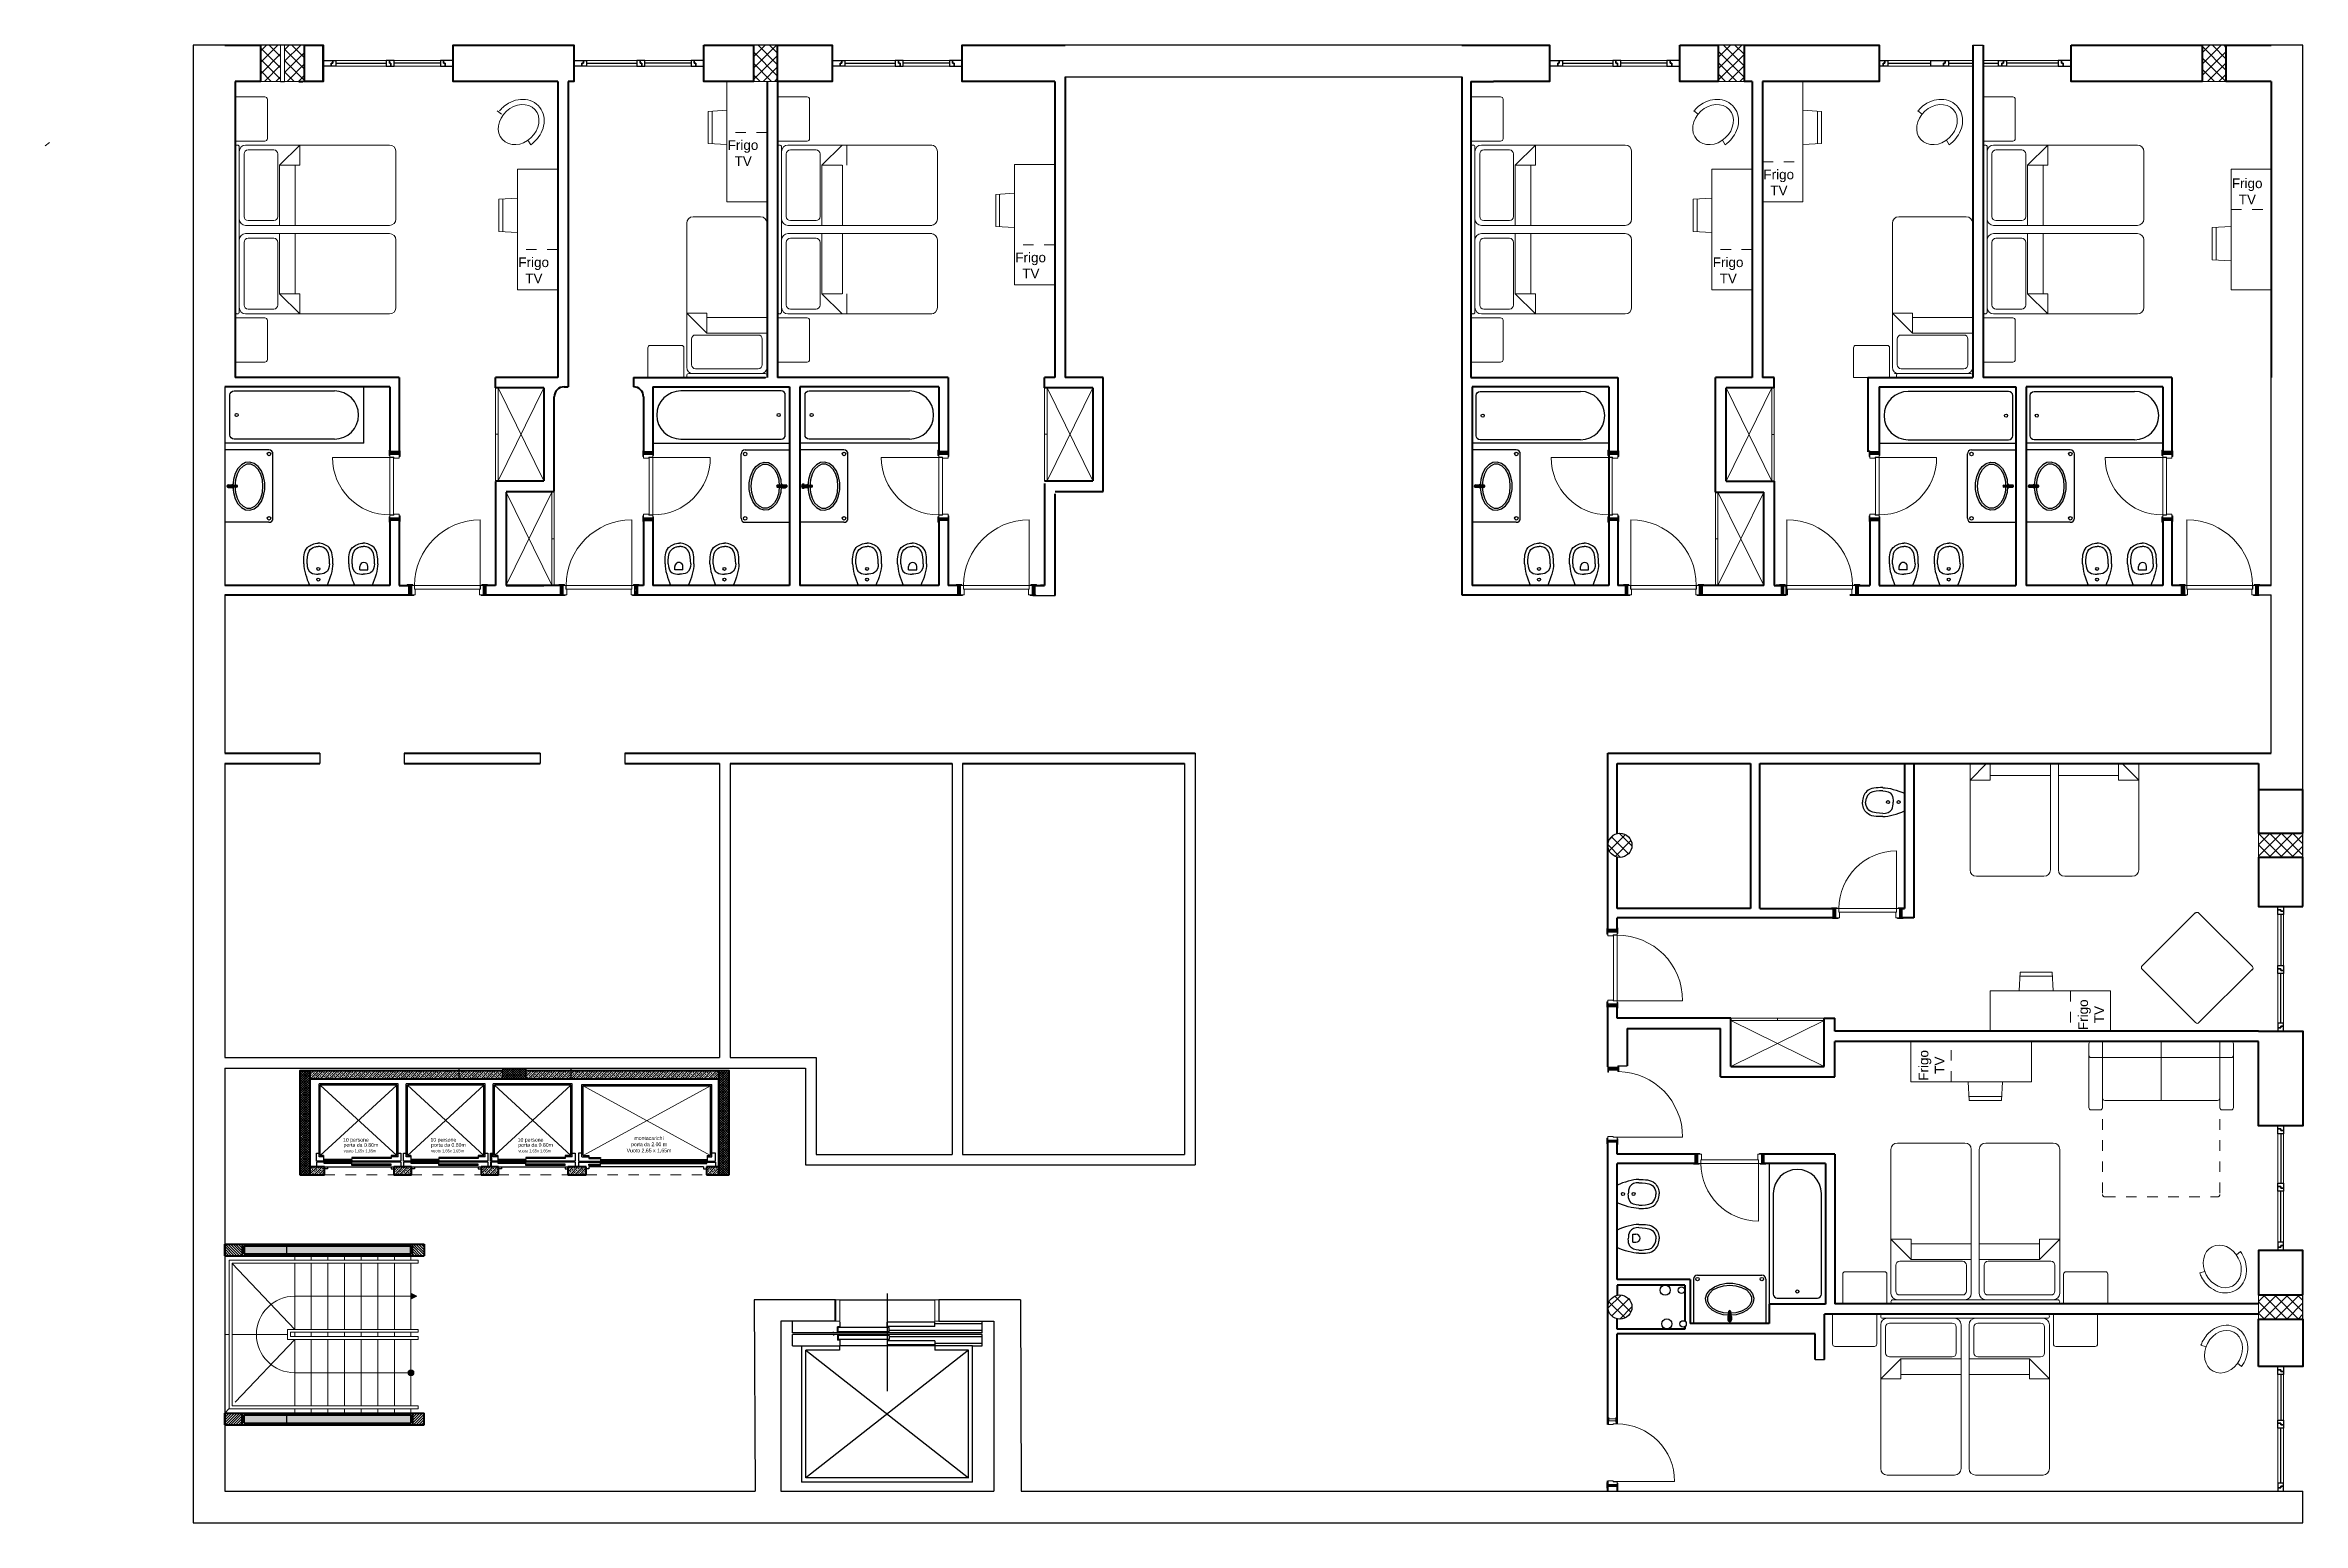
# Model space of a CAD drawing. Header units: inches. Extents: x -2770 to 3095, y -2847 to 3009.
# Drawn here: x 36.62 to 58.03, y 118.74 to 132.74 of the extents above; entities that cross this region are included whole.
import ezdxf

# ---------------------------------------------------------------- set-up
doc = ezdxf.new("R2010")
doc.units = ezdxf.units.IN
doc.header["$LTSCALE"] = 0.1
doc.header["$MEASUREMENT"] = 0
for name, pattern in [('DASHED', [0.75, 0.5, -0.25]), ('HIDDEN', [0.375, 0.25, -0.125]), ('TRATTEGGIATA2', [9.525, 6.35, -3.175])]:
    doc.linetypes.add(name, pattern=pattern)
for name, color, linetype, lineweight in [('ARREDI attrezzature - furniture', 175, 'Continuous', 9), ('MURATURA sezioni - section wall', 7, 'Continuous', 40), ('PILASTRI struttura - structure', 7, 'Continuous', 13), ('PORTE finestre - doors windows', 252, 'Continuous', 5), ('PROIEZIONI - projections', 145, 'Continuous', 13), ('PROIEZIONI finissime - fine lines', 251, 'Continuous', 9), ('PROIEZIONI tratteggiate - dashed', 1, 'TRATTEGGIATA2', 9), ('TRATTEGGIO - hatch', 252, 'Continuous', 5)]:
    doc.layers.add(name, color=color, linetype=linetype, lineweight=lineweight)
for name, color, linetype in [('ARREDI igienici - bathroom', 173, 'Continuous'), ('ascensore', 252, 'Continuous'), ('ASCENSORE - elevator', 252, 'Continuous'), ('FOGNATURE scarichi 2 - sewerage drains 2', 95, 'Continuous'), ('MONTANTI sezioni - windows structure section', 2, 'Continuous'), ('MURATURA sezioni - wall sections', 7, 'Continuous'), ('PROIEZIONI_finissime', 251, 'Continuous'), ('SCRITTE - txt', 252, 'Continuous'), ('STRUTTURA - structure', 7, 'Continuous')]:
    doc.layers.add(name, color=color, linetype=linetype)
doc.layers.add('MURATURE tratteggi - wall hatch', color=7, linetype='Continuous', lineweight=18, true_color=0x949494)
doc.layers.add('VETRATE sezioni - windows sections', color=7, linetype='Continuous', true_color=0x4d79ff)
doc.styles.get("Standard").update_dxf_attribs({"font": 'Arial.ttf'})
pattern_1 = [(225, (14499.26875, -21577.227192), (0.022450640303, -0.022450640303), []), (225, (14499.2463, -21577.227192), (0.022450640303, -0.022450640303), [0.015875, -0.0079375])]
pattern_2 = [(225, (-130.06779, 32.85471), (0.0224506403, -0.0224506403), []), (225, (-130.09024, 32.85471), (0.0224506403, -0.0224506403), [0.015875, -0.0079375])]
pattern_3 = [(45, (-112.83079, 25.029454), (-0.05386165, 0.05386165), []), (135, (-112.83079, 25.029454), (-0.05386165, -0.05386165), [])]

msp = doc.modelspace()

# ---------------------------------------------------------------- texts
at = {"layer": 'SCRITTE - txt'}
for s, height, p in [('Frigo', 0.091406, (43.09428, 131.74799)), ('TV', 0.091406, (43.16006, 131.59565)), ('Frigo', 0.091406, (52.91283, 131.46972)), ('Frigo', 0.091406, (57.35365, 131.3857)), ('TV', 0.091406, (52.97861, 131.31737)), ('TV', 0.091406, (57.41943, 131.23335)), ('Frigo', 0.091406, (45.82123, 130.68324)), ('Frigo', 0.091406, (41.11, 130.63754)), ('TV', 0.091406, (41.17578, 130.4852)), ('TV', 0.091406, (45.88701, 130.5309)), ('Frigo', 0.091406, (52.43295, 130.63754)), ('TV', 0.091406, (52.49873, 130.4852)), ('10 persone', 0.035, (39.44771, 122.35158)), ('vuoto 1,65x 1,65m', 0.026922, (39.45481, 122.25029)), ('porta da 0.80m', 0.035, (39.45361, 122.30273)), ('10 persone', 0.035, (40.27705, 122.35158)), ('vuoto 1,65x 1,65m', 0.026922, (40.28415, 122.25029)), ('porta da 0.80m', 0.035, (40.28295, 122.30273)), ('10 persone', 0.035, (41.10332, 122.35158)), ('vuoto 1,65x 1,65m', 0.026922, (41.11042, 122.25029)), ('porta da 0.80m', 0.035, (41.10922, 122.30273))]:
    msp.add_text(s, height=height, dxfattribs=at).set_placement(p)
for s, p in [('Frigo', (55.98988, 123.40833)), ('TV', (56.14222, 123.47411)), ('Frigo', (54.47712, 122.92844)), ('TV', (54.62946, 122.99423))]:
    msp.add_text(s, height=0.091406, rotation=90, dxfattribs=at).set_placement(p)
at = {"layer": 'SCRITTE - txt', "linetype": 'Continuous', "insert": (42.34879, 122.32285), "char_height": 0.035, "width": 0.5449091, "attachment_point": 5, "line_spacing_factor": 0.549339}
msp.add_mtext('\\pxsm1;montacarichi\\Pporta da 2.00 m\\P\\ps*;Vuoto 2,65 x 1,65m', dxfattribs=at)

# ---------------------------------------------------------------- hatches: boundary and pattern name
at = {"layer": 'ARREDI igienici - bathroom', "linetype": 'Continuous'}
for points in [[(38.44822, 128.5621, 0.37817308), (38.44076, 128.57056), (38.40044, 128.57561, 0.12101958), (38.39319, 128.5781), (38.36797, 128.57992, 0.52453562), (38.34219, 128.5621)], [(38.44822, 128.5621, -0.37817308), (38.44076, 128.55365), (38.40044, 128.5486, -0.12101958), (38.39319, 128.54611), (38.36797, 128.54429, -0.52453562), (38.34219, 128.5621)], [(43.5577, 128.5621, -0.37817308), (43.56516, 128.57056), (43.60548, 128.57561, -0.12101958), (43.61273, 128.5781), (43.63795, 128.57992, -0.52453562), (43.66373, 128.5621)], [(43.5577, 128.5621, 0.37817308), (43.56516, 128.55365), (43.60548, 128.5486, 0.12101958), (43.61273, 128.54611), (43.63795, 128.54429, 0.52453562), (43.66373, 128.5621)], [(43.89925, 128.5621, 0.37817308), (43.89179, 128.57056), (43.85146, 128.57561, 0.12101958), (43.84422, 128.5781), (43.819, 128.57992, 0.52453562), (43.79322, 128.5621)], [(43.89925, 128.5621, -0.37817308), (43.89179, 128.55365), (43.85146, 128.5486, -0.12101958), (43.84422, 128.54611), (43.819, 128.54429, -0.52453562), (43.79322, 128.5621)], [(50.27293, 128.5621, 0.37817308), (50.26547, 128.57056), (50.22515, 128.57561, 0.12101958), (50.2179, 128.5781), (50.19268, 128.57992, 0.52453562), (50.1669, 128.5621)], [(50.27293, 128.5621, -0.37817308), (50.26547, 128.55365), (50.22515, 128.5486, -0.12101958), (50.2179, 128.54611), (50.19268, 128.54429, -0.52453562), (50.1669, 128.5621)], [(55.18343, 128.5621, -0.37817308), (55.19089, 128.57056), (55.23121, 128.57561, -0.12101958), (55.23846, 128.5781), (55.26368, 128.57992, -0.52453562), (55.28946, 128.5621)], [(55.18343, 128.5621, 0.37817308), (55.19089, 128.55365), (55.23121, 128.5486, 0.12101958), (55.23846, 128.54611), (55.26368, 128.54429, 0.52453562), (55.28946, 128.5621)], [(55.52498, 128.5621, 0.37817308), (55.51752, 128.57056), (55.4772, 128.57561, 0.12101958), (55.46995, 128.5781), (55.44473, 128.57992, 0.52453562), (55.41895, 128.5621)], [(55.52498, 128.5621, -0.37817308), (55.51752, 128.55365), (55.4772, 128.5486, -0.12101958), (55.46995, 128.54611), (55.44473, 128.54429, -0.52453562), (55.41895, 128.5621)], [(52.59332, 120.75137, 0.37817308), (52.58486, 120.74391), (52.57981, 120.70359, 0.12101958), (52.57732, 120.69634), (52.5755, 120.67112, 0.52453562), (52.59332, 120.64534)], [(52.59332, 120.75137, -0.37817308), (52.60177, 120.74391), (52.60682, 120.70359, -0.12101958), (52.60931, 120.69634), (52.61113, 120.67112, -0.52453562), (52.59332, 120.64534)]]:
    msp.add_hatch(color=256, dxfattribs=at).paths.add_polyline_path(points, flags=0)
at = {"layer": 'MURATURE tratteggi - wall hatch', "linetype": 'Continuous'}
h = msp.add_hatch(dxfattribs=at)
h.set_pattern_fill('NET', color=256, scale=0.609375, angle=45, style=0)
h.set_pattern_definition(pattern_3)
h.paths.add_polyline_path([(38.66532, 132.74014), (38.85575, 132.74014), (38.85575, 132.39736), (38.66532, 132.39736)])
h = msp.add_hatch(dxfattribs=at)
h.set_pattern_fill('NET', color=256, scale=0.609375, angle=45, style=0)
h.set_pattern_definition(pattern_3)
h.paths.add_polyline_path([(38.89384, 132.74014), (39.08427, 132.74014), (39.08427, 132.39736), (38.89384, 132.39736)])
h = msp.add_hatch(dxfattribs=at)
h.set_pattern_fill('NET', color=256, scale=0.609375, angle=45, style=0)
h.set_pattern_definition([(45, (-95.1166, 20.45905), (-0.05386165, 0.05386165), []), (135, (-95.1166, 20.45905), (-0.05386165, -0.05386165), [])])
h.paths.add_polyline_path([(43.33847, 132.74014), (43.56698, 132.74014), (43.56698, 132.39736), (43.33847, 132.39736)])
h = msp.add_hatch(dxfattribs=at)
h.set_pattern_fill('NET', color=256, scale=0.609375, angle=45, style=0)
h.set_pattern_definition([(45, (-95.12041, 20.45905), (-0.05386165, 0.05386165), []), (135, (-95.12041, 20.45905), (-0.05386165, -0.05386165), [])])
h.paths.add_polyline_path([(52.4848, 132.74014), (52.73236, 132.74014), (52.73236, 132.39736), (52.4848, 132.39736)])
h = msp.add_hatch(dxfattribs=at)
h.set_pattern_fill('NET', color=256, scale=0.609375, angle=45, style=0)
h.set_pattern_definition([(45, (-112.83079, 25.029454), (-0.05386165, 0.05386165), []), (135, (-112.83079, 25.029454), (-0.05386165, -0.05386165), [])])
h.paths.add_polyline_path([(57.07226, 132.74014), (57.30077, 132.74014), (57.30077, 132.39736), (57.07226, 132.39736)])
h = msp.add_hatch(dxfattribs=at)
h.set_pattern_fill('NET', color=256, scale=0.609375, angle=135, style=0)
h.set_pattern_definition([(135, (152.78842, -49.43607), (-0.05386165, -0.05386165), []), (225, (152.78842, -49.43607), (0.05386165, -0.05386165), [])])
edge = h.paths.add_edge_path()
edge.add_arc((51.55235, 125.15917), 0.11426, 0, 360)
h = msp.add_hatch(dxfattribs=at)
h.set_pattern_fill('NET', color=256, scale=0.609375, angle=135, style=0)
h.set_pattern_definition([(135, (157.35883, -31.681885), (-0.05386165, -0.05386165), []), (225, (157.35883, -31.681885), (0.05386165, -0.05386165), [])])
h.paths.add_polyline_path([(57.60801, 125.04491), (57.60801, 125.27342), (58.02696, 125.27342), (58.02696, 125.04491)])
at = {"layer": 'MURATURE tratteggi - wall hatch'}
h = msp.add_hatch(dxfattribs=at)
h.set_pattern_fill('ANSI31', color=256, scale=0.005525, angle=450, style=0)
h.set_pattern_definition([(135, (61.036814, 103.909848), (-0.012404598, -0.012404598), [])])
h.paths.add_polyline_path([(38.32696, 121.27059), (38.32696, 121.38109), (38.49272, 121.38109), (38.49272, 121.27059)])
for points in [[(38.50929, 121.28716), (38.50929, 121.36452), (40.08952, 121.36452), (40.08952, 121.28716)], [(40.09228, 120.85964), (40.09228, 120.9149), (40.14754, 120.88727)], [(40.09228, 120.13445, -1), (40.09228, 120.1897, -1)], [(40.08952, 119.76218), (40.08952, 119.68482), (38.50929, 119.68482), (38.50929, 119.76218)]]:
    msp.add_hatch(color=256, dxfattribs=at).paths.add_polyline_path(points)
h = msp.add_hatch(dxfattribs=at)
h.set_pattern_fill('ANSI31', color=256, scale=0.005525, angle=450, style=0)
h.set_pattern_definition([(135, (60.636232, 103.909848), (-0.012404598, -0.012404598), [])])
h.paths.add_polyline_path([(40.1061, 121.27059), (40.1061, 121.38109), (40.2166, 121.38109), (40.2166, 121.27059)])
at = {"layer": 'MURATURE tratteggi - wall hatch', "linetype": 'Continuous'}
h = msp.add_hatch(dxfattribs=at)
h.set_pattern_fill('NET', color=256, scale=0.609375, angle=135, style=0)
h.set_pattern_definition([(135, (152.78842, -49.23246), (-0.05386165, -0.05386165), []), (225, (152.78842, -49.23246), (0.05386165, -0.05386165), [])])
edge = h.paths.add_edge_path()
edge.add_arc((51.55235, 120.78485), 0.11426, 0, 360)
h = msp.add_hatch(dxfattribs=at)
h.set_pattern_fill('NET', color=256, scale=0.609375, angle=135, style=0)
h.set_pattern_definition([(135, (157.35883, -31.48589), (-0.05386165, -0.05386165), []), (225, (157.35883, -31.48589), (0.05386165, -0.05386165), [])])
h.paths.add_polyline_path([(57.60801, 120.67059), (57.60801, 120.89911), (58.02696, 120.89911), (58.02696, 120.67059)])
at = {"layer": 'MURATURE tratteggi - wall hatch'}
h = msp.add_hatch(dxfattribs=at)
h.set_pattern_fill('ANSI31', color=256, scale=0.005525, angle=450, style=0)
h.set_pattern_definition([(225, (61.036814, 133.713806), (-0.012404598, 0.012404598), [])])
h.paths.add_polyline_path([(38.32696, 119.77875), (38.32696, 119.66825), (38.49272, 119.66825), (38.49272, 119.77875)])
h = msp.add_hatch(dxfattribs=at)
h.set_pattern_fill('ANSI31', color=256, scale=0.005525, angle=450, style=0)
h.set_pattern_definition([(225, (60.636232, 133.713806), (-0.012404598, 0.012404598), [])])
h.paths.add_polyline_path([(40.1061, 119.77875), (40.1061, 119.66825), (40.2166, 119.66825), (40.2166, 119.77875)])
at = {"layer": 'PORTE finestre - doors windows'}
h = msp.add_hatch(dxfattribs=at)
h.set_pattern_fill('ANSI31', color=135, scale=0.076172, angle=-90, style=0)
h.set_pattern_definition([(225, (72.321538, 126.654938), (-0.0067327062, 0.0067327062), [])])
h.paths.add_polyline_path([(39.97948, 128.88203), (39.89456, 128.88203), (39.89456, 128.86298), (39.97948, 128.86298)])
h = msp.add_hatch(dxfattribs=at)
h.set_pattern_fill('ANSI31', color=135, scale=0.076172, angle=90, style=0)
h.set_pattern_definition([(315, (9.95572, 126.654938), (0.0067327062, 0.0067327062), [])])
h.paths.add_polyline_path([(42.29778, 128.88203), (42.3827, 128.88203), (42.3827, 128.86298), (42.29778, 128.86298)])
h = msp.add_hatch(dxfattribs=at)
h.set_pattern_fill('ANSI31', color=135, scale=0.076172, angle=-90, style=0)
h.set_pattern_definition([(225, (77.524077, 126.654938), (-0.0067327062, 0.0067327062), [])])
h.paths.add_polyline_path([(45.18201, 128.88203), (45.0971, 128.88203), (45.0971, 128.86298), (45.18201, 128.86298)])
h = msp.add_hatch(dxfattribs=at)
h.set_pattern_fill('ANSI31', color=135, scale=0.076172, angle=-90, style=0)
h.set_pattern_definition([(225, (83.874907, 126.654938), (-0.0067327062, 0.0067327062), [])])
h.paths.add_polyline_path([(51.53284, 128.88203), (51.44793, 128.88203), (51.44793, 128.86298), (51.53284, 128.86298)])
h = msp.add_hatch(dxfattribs=at)
h.set_pattern_fill('ANSI31', color=135, scale=0.076172, angle=90, style=0)
h.set_pattern_definition([(315, (21.581453, 126.654938), (0.0067327062, 0.0067327062), [])])
h.paths.add_polyline_path([(53.92351, 128.88203), (54.00843, 128.88203), (54.00843, 128.86298), (53.92351, 128.86298)])
h = msp.add_hatch(dxfattribs=at)
h.set_pattern_fill('ANSI31', color=135, scale=0.076172, angle=-90, style=0)
h.set_pattern_definition([(225, (89.126958, 126.654938), (-0.0067327062, 0.0067327062), [])])
h.paths.add_polyline_path([(56.7849, 128.88203), (56.69998, 128.88203), (56.69998, 128.86298), (56.7849, 128.86298)])
h = msp.add_hatch(dxfattribs=at)
h.set_pattern_fill('ANSI31', color=135, scale=0.076172, angle=-90, style=0)
h.set_pattern_definition([(135, (72.321538, 130.46927), (-0.0067327062, -0.0067327062), [])])
h.paths.add_polyline_path([(39.97948, 128.24218), (39.89456, 128.24218), (39.89456, 128.26123), (39.97948, 128.26123)])
h = msp.add_hatch(dxfattribs=at)
h.set_pattern_fill('ANSI31', color=135, scale=0.076172, angle=90, style=0)
h.set_pattern_definition([(45, (9.95572, 130.46927), (0.0067327062, -0.0067327062), [])])
h.paths.add_polyline_path([(42.29778, 128.24218), (42.3827, 128.24218), (42.3827, 128.26123), (42.29778, 128.26123)])
h = msp.add_hatch(dxfattribs=at)
h.set_pattern_fill('ANSI31', color=135, scale=0.076172, angle=-90, style=0)
h.set_pattern_definition([(135, (77.524077, 130.46927), (-0.0067327062, -0.0067327062), [])])
h.paths.add_polyline_path([(45.18201, 128.24218), (45.0971, 128.24218), (45.0971, 128.26123), (45.18201, 128.26123)])
h = msp.add_hatch(dxfattribs=at)
h.set_pattern_fill('ANSI31', color=135, scale=0.076172, angle=-90, style=0)
h.set_pattern_definition([(135, (83.874907, 130.46927), (-0.0067327062, -0.0067327062), [])])
h.paths.add_polyline_path([(51.53284, 128.24218), (51.44793, 128.24218), (51.44793, 128.26123), (51.53284, 128.26123)])
h = msp.add_hatch(dxfattribs=at)
h.set_pattern_fill('ANSI31', color=135, scale=0.076172, angle=90, style=0)
h.set_pattern_definition([(45, (21.581453, 130.46927), (0.0067327062, -0.0067327062), [])])
h.paths.add_polyline_path([(53.92351, 128.24218), (54.00843, 128.24218), (54.00843, 128.26123), (53.92351, 128.26123)])
h = msp.add_hatch(dxfattribs=at)
h.set_pattern_fill('ANSI31', color=135, scale=0.076172, angle=-90, style=0)
h.set_pattern_definition([(135, (89.126958, 130.46927), (-0.0067327062, -0.0067327062), [])])
h.paths.add_polyline_path([(56.7849, 128.24218), (56.69998, 128.24218), (56.69998, 128.26123), (56.7849, 128.26123)])
h = msp.add_hatch(dxfattribs=at)
h.set_pattern_fill('ANSI31', color=135, scale=0.076172, angle=270, style=0)
h.set_pattern_definition([(45, (42.306928, 95.193068), (-0.0067327062, 0.0067327062), [])])
h.paths.add_polyline_path([(40.07984, 127.53513), (40.07984, 127.62005), (40.09888, 127.62005), (40.09888, 127.53513)])
h = msp.add_hatch(dxfattribs=at)
h.set_pattern_fill('ANSI31', color=135, scale=0.076172, angle=270, style=0)
h.set_pattern_definition([(135, (38.568768, 95.193068), (0.0067327062, 0.0067327062), [])])
h.paths.add_polyline_path([(40.79586, 127.53513), (40.79586, 127.62005), (40.77681, 127.62005), (40.77681, 127.53513)])
h = msp.add_hatch(dxfattribs=at)
h.set_pattern_fill('ANSI31', color=135, scale=0.076172, angle=270, style=0)
h.set_pattern_definition([(45, (43.742767, 95.193068), (-0.0067327062, 0.0067327062), [])])
h.paths.add_polyline_path([(41.51568, 127.53513), (41.51568, 127.62005), (41.53472, 127.62005), (41.53472, 127.53513)])
h = msp.add_hatch(dxfattribs=at)
h.set_pattern_fill('ANSI31', color=135, scale=0.076172, angle=270, style=0)
h.set_pattern_definition([(135, (40.004608, 95.193068), (0.0067327062, 0.0067327062), [])])
h.paths.add_polyline_path([(42.2317, 127.53513), (42.2317, 127.62005), (42.21265, 127.62005), (42.21265, 127.53513)])
h = msp.add_hatch(dxfattribs=at)
h.set_pattern_fill('ANSI31', color=135, scale=0.076172, angle=270, style=0)
h.set_pattern_definition([(45, (47.510419, 95.193068), (-0.0067327062, 0.0067327062), [])])
h.paths.add_polyline_path([(45.28333, 127.53513), (45.28333, 127.62005), (45.30237, 127.62005), (45.30237, 127.53513)])
h = msp.add_hatch(dxfattribs=at)
h.set_pattern_fill('ANSI31', color=135, scale=0.076172, angle=270, style=0)
h.set_pattern_definition([(135, (43.772259, 95.193068), (0.0067327062, 0.0067327062), [])])
h.paths.add_polyline_path([(45.99935, 127.53513), (45.99935, 127.62005), (45.9803, 127.62005), (45.9803, 127.53513)])
h = msp.add_hatch(dxfattribs=at)
h.set_pattern_fill('ANSI31', color=135, scale=0.076172, angle=90, style=0)
h.set_pattern_definition([(45, (53.835351, 95.193068), (-0.0067327062, 0.0067327062), [])])
h.paths.add_polyline_path([(51.60826, 127.53513), (51.60826, 127.62005), (51.62731, 127.62005), (51.62731, 127.53513)])
h = msp.add_hatch(dxfattribs=at)
h.set_pattern_fill('ANSI31', color=135, scale=0.076172, angle=90, style=0)
h.set_pattern_definition([(135, (50.097191, 95.193068), (0.0067327062, 0.0067327062), [])])
h.paths.add_polyline_path([(52.32428, 127.53513), (52.32428, 127.62005), (52.30524, 127.62005), (52.30524, 127.53513)])
h = msp.add_hatch(dxfattribs=at)
h.set_pattern_fill('ANSI31', color=135, scale=0.076172, angle=90, style=0)
h.set_pattern_definition([(45, (55.3151795, 95.193068), (-0.0067327062, 0.0067327062), [])])
h.paths.add_polyline_path([(53.08809, 127.53513), (53.08809, 127.62005), (53.10713, 127.62005), (53.10713, 127.53513)])
h = msp.add_hatch(dxfattribs=at)
h.set_pattern_fill('ANSI31', color=135, scale=0.076172, angle=90, style=0)
h.set_pattern_definition([(135, (51.57702, 95.193068), (0.0067327062, 0.0067327062), [])])
h.paths.add_polyline_path([(53.80411, 127.53513), (53.80411, 127.62005), (53.78506, 127.62005), (53.78506, 127.53513)])
h = msp.add_hatch(dxfattribs=at)
h.set_pattern_fill('ANSI31', color=135, scale=0.076172, angle=90, style=0)
h.set_pattern_definition([(45, (59.108539, 95.193068), (-0.0067327062, 0.0067327062), [])])
h.paths.add_polyline_path([(56.88145, 127.53513), (56.88145, 127.62005), (56.90049, 127.62005), (56.90049, 127.53513)])
h = msp.add_hatch(dxfattribs=at)
h.set_pattern_fill('ANSI31', color=135, scale=0.076172, angle=90, style=0)
h.set_pattern_definition([(135, (55.370379, 95.193068), (0.0067327062, 0.0067327062), [])])
h.paths.add_polyline_path([(57.59747, 127.53513), (57.59747, 127.62005), (57.57842, 127.62005), (57.57842, 127.53513)])
h = msp.add_hatch(dxfattribs=at)
h.set_pattern_fill('ANSI31', color=135, scale=0.076172, angle=180, style=0)
h.set_pattern_definition([(315, (19.097371, 122.12861), (0.0067327062, 0.0067327062), [])])
h.paths.add_polyline_path([(51.43943, 124.3557), (51.52435, 124.3557), (51.52435, 124.33666), (51.43943, 124.33666)])
h = msp.add_hatch(dxfattribs=at)
h.set_pattern_fill('ANSI31', color=135, scale=0.076172, style=0)
h.set_pattern_definition([(45, (55.809312, 92.131854), (-0.0067327062, 0.0067327062), [])])
h.paths.add_polyline_path([(53.58222, 124.47392), (53.58222, 124.55883), (53.60127, 124.55883), (53.60127, 124.47392)])
h = msp.add_hatch(dxfattribs=at)
h.set_pattern_fill('ANSI31', color=135, scale=0.076172, style=0)
h.set_pattern_definition([(135, (51.994981, 92.131854), (0.0067327062, 0.0067327062), [])])
h.paths.add_polyline_path([(54.22207, 124.47392), (54.22207, 124.55883), (54.20303, 124.55883), (54.20303, 124.47392)])
h = msp.add_hatch(dxfattribs=at)
h.set_pattern_fill('ANSI31', color=135, scale=0.076172, angle=180, style=0)
h.set_pattern_definition([(45, (19.097371, 125.86677), (0.0067327062, -0.0067327062), [])])
h.paths.add_polyline_path([(51.43943, 123.63968), (51.52435, 123.63968), (51.52435, 123.65873), (51.43943, 123.65873)])
h = msp.add_hatch(dxfattribs=at)
h.set_pattern_fill('ANSI31', color=135, scale=0.076172, angle=180, style=0)
h.set_pattern_definition([(315, (19.105079, 120.819387), (0.0067327062, 0.0067327062), [])])
h.paths.add_polyline_path([(51.44714, 123.04648), (51.53206, 123.04648), (51.53206, 123.02743), (51.44714, 123.02743)])
h = msp.add_hatch(dxfattribs=at)
h.set_pattern_fill('ANSI31', color=135, scale=0.076172, angle=180, style=0)
h.set_pattern_definition([(45, (19.097371, 124.574122), (0.0067327062, -0.0067327062), [])])
h.paths.add_polyline_path([(51.43943, 122.34703), (51.52435, 122.34703), (51.52435, 122.36608), (51.43943, 122.36608)])
h = msp.add_hatch(dxfattribs=at)
h.set_pattern_fill('ANSI31', color=135, scale=0.076172, style=0)
h.set_pattern_definition([(315, (54.500483, 154.573498), (-0.0067327062, -0.0067327062), [])])
h.paths.add_polyline_path([(52.27339, 122.23144), (52.27339, 122.14652), (52.29244, 122.14652), (52.29244, 122.23144)])
h = msp.add_hatch(dxfattribs=at)
h.set_pattern_fill('ANSI31', color=135, scale=0.076172, style=0)
h.set_pattern_definition([(225, (50.686151, 154.573498), (0.0067327062, -0.0067327062), [])])
h.paths.add_polyline_path([(52.91324, 122.23144), (52.91324, 122.14652), (52.8942, 122.14652), (52.8942, 122.23144)])
h = msp.add_hatch(dxfattribs=at)
h.set_pattern_fill('ANSI31', color=135, scale=0.076172, angle=-90, style=0)
h.set_pattern_definition([(45, (19.097371, 121.311159), (0.0067327062, -0.0067327062), [])])
h.paths.add_polyline_path([(51.43943, 119.08407), (51.52435, 119.08407), (51.52435, 119.10311), (51.43943, 119.10311)])
at = {"layer": 'TRATTEGGIO - hatch', "linetype": 'Continuous', "lineweight": 13}
for points in [[(39.03773, 122.03874), (39.03773, 123.02277), (39.03756, 122.03874)], [(41.18526, 122.94762), (41.18525, 123.02262), (41.18525, 122.94774), (40.96025, 122.94774), (40.96025, 122.94761)], [(40.96025, 123.02261), (40.96025, 122.94774), (40.96025, 123.02261)], [(39.03773, 122.11373), (39.03773, 122.03873), (39.03773, 122.11373)], [(39.13775, 122.11374), (39.13773, 122.11374), (39.13773, 122.03874), (39.13776, 122.03874)]]:
    msp.add_hatch(color=256, dxfattribs=at).paths.add_polyline_path(points)
at = {"layer": 'TRATTEGGIO - hatch', "linetype": 'Continuous', "lineweight": 0}
h = msp.add_hatch(dxfattribs=at)
h.set_pattern_fill('NET', color=256, scale=0.005, angle=-45, style=0)
h.set_pattern_definition([(315, (-100.252709, 226.111064), (0.0112253202, 0.0112253202), []), (45, (-100.252709, 226.111064), (-0.0112253202, 0.0112253202), [])])
h.paths.add_polyline_path([(39.03773, 122.03872), (39.13773, 122.03872), (39.13773, 123.02277), (39.03773, 123.02277)])
at = {"layer": 'TRATTEGGIO - hatch'}
h = msp.add_hatch(dxfattribs=at)
h.set_pattern_fill('ANSI33', color=256, scale=0.005, angle=180, style=0)
h.set_pattern_definition(pattern_1)
h.paths.add_polyline_path([(41.17825, 122.94774), (40.96025, 122.94774), (40.96025, 123.0226), (39.13773, 123.02248), (39.13773, 122.94748), (41.17825, 122.94761)])
at = {"layer": 'TRATTEGGIO - hatch', "linetype": 'Continuous', "lineweight": 0}
h = msp.add_hatch(dxfattribs=at)
h.set_pattern_fill('NET', color=256, scale=0.005, angle=-45, style=0)
h.set_pattern_definition([(315, (-100.470711, 226.111064), (0.0112253202, 0.0112253202), []), (45, (-100.470711, 226.111064), (-0.0112253202, 0.0112253202), [])])
h.paths.add_polyline_path([(40.96025, 122.94774), (41.18525, 122.94774), (41.18525, 123.04774), (40.96025, 123.04774)])
at = {"layer": 'TRATTEGGIO - hatch'}
h = msp.add_hatch(dxfattribs=at)
h.set_pattern_fill('ANSI33', color=256, scale=0.005, angle=180, style=0)
h.set_pattern_definition(pattern_1)
h.paths.add_polyline_path([(43.00779, 122.94775), (43.00779, 123.02274), (41.18525, 123.02275), (41.18525, 122.94748)])
at = {"layer": 'TRATTEGGIO - hatch', "linetype": 'Continuous', "lineweight": 0}
h = msp.add_hatch(dxfattribs=at)
h.set_pattern_fill('NET', color=256, scale=0.005, angle=-45, style=0)
h.set_pattern_definition([(315, (-2311.034198, -885.211966), (0.01122532015, 0.01122532015), []), (45, (-2311.034198, -885.211966), (-0.01122532015, 0.01122532015), [])])
h.paths.add_polyline_path([(43.00779, 122.03874), (43.10765, 122.03872), (43.10779, 123.02275), (43.00779, 123.02273)])
at = {"layer": 'TRATTEGGIO - hatch'}
h = msp.add_hatch(dxfattribs=at)
h.set_pattern_fill('ANSI33', color=256, scale=0.005, angle=180, style=0)
h.set_pattern_definition(pattern_2)
h.paths.add_polyline_path([(39.13775, 122.11374), (39.13776, 122.03874), (39.27152, 122.03874), (39.27152, 122.11374)])
h = msp.add_hatch(dxfattribs=at)
h.set_pattern_fill('ANSI33', color=256, scale=0.005, angle=180, style=0)
h.set_pattern_definition(pattern_2)
h.paths.add_polyline_path([(39.92901, 122.03874), (40.09586, 122.03874), (40.09586, 122.11374), (39.92901, 122.11374)])
h = msp.add_hatch(dxfattribs=at)
h.set_pattern_fill('ANSI33', color=256, scale=0.005, angle=180, style=0)
h.set_pattern_definition(pattern_2)
h.paths.add_polyline_path([(40.75642, 122.03874), (40.92086, 122.03874), (40.92086, 122.11374), (40.75642, 122.11374)])
h = msp.add_hatch(dxfattribs=at)
h.set_pattern_fill('ANSI33', color=256, scale=0.005, angle=180, style=0)
h.set_pattern_definition(pattern_2)
h.paths.add_polyline_path([(41.57901, 122.03874), (41.75369, 122.03874), (41.75369, 122.11374), (41.57901, 122.11374)])
h = msp.add_hatch(dxfattribs=at)
h.set_pattern_fill('ANSI33', color=256, scale=0.005, angle=180, style=0)
h.set_pattern_definition(pattern_2)
h.paths.add_polyline_path([(43.00779, 122.03874), (43.00779, 122.11374), (42.89361, 122.11374), (42.89361, 122.03874)])

# ---------------------------------------------------------------- linework, layer by layer
for p, q in [((38.02696, 132.74014), (38.02696, 118.74014)), ((39.25909, 132.74014), (38.02696, 132.74014)), ((41.63565, 132.74014), (40.49307, 132.74014)), ((44.08458, 132.74014), (42.86963, 132.74014)), ((50.88672, 132.74014), (45.31856, 132.74014)), ((54.00977, 132.74014), (52.12071, 132.74014)), ((54.89717, 132.74014), (54.99619, 132.74014)), ((58.02696, 132.74014), (55.83028, 132.74014)), ((58.02696, 124.57989), (58.02696, 132.74014)), ((38.85575, 132.39736), (38.89384, 132.39736)), ((46.29356, 132.44014), (50.05264, 132.44014)), ((57.72696, 127.62139), (57.72696, 132.39736)), ((38.32696, 129.50283), (38.32696, 127.62139)), ((39.64473, 128.96963), (39.64473, 129.50283)), ((38.32696, 127.53379), (38.32696, 126.03379)), ((45.98775, 127.52608), (46.19835, 127.52608)), ((57.60128, 127.53379), (57.72696, 127.53379)), ((57.72696, 126.03379), (57.72696, 127.53379)), ((38.32696, 125.93379), (38.32696, 123.14774)), ((39.22696, 126.03379), (39.22696, 125.93379)), ((40.02696, 126.03379), (40.02696, 125.93379)), ((41.3184, 126.03379), (41.3184, 125.93379)), ((42.1184, 126.03379), (42.1184, 125.93379)), ((43.0184, 125.93379), (43.0184, 123.14774)), ((43.1184, 125.93379), (43.1184, 124.49074)), ((45.22195, 125.93379), (45.22195, 124.49074)), ((45.32195, 125.93379), (45.32195, 124.49074)), ((47.42549, 125.93379), (47.42549, 124.49074)), ((47.52549, 126.03379), (47.52549, 122.13064)), ((43.1184, 124.49074), (43.1184, 123.14774)), ((45.22195, 124.49074), (45.22195, 122.23064)), ((45.32195, 124.49074), (45.32195, 122.23064)), ((47.42549, 124.49074), (47.42549, 122.94745)), ((58.02696, 122.50215), (58.02696, 123.39922)), ((38.32696, 123.14774), (43.0184, 123.14774)), ((43.1184, 123.14774), (43.93176, 123.14774)), ((43.93176, 123.14774), (43.93176, 122.94745)), ((51.54111, 123.06899), (51.6225, 123.06899)), ((38.32696, 123.04774), (43.83176, 123.04774)), ((38.32696, 123.04774), (38.32696, 119.04014)), ((39.48918, 123.04774), (39.48918, 123.04774)), ((40.54729, 123.04774), (40.54729, 122.94748)), ((43.0184, 123.04774), (43.0184, 123.04745)), ((43.1184, 123.04774), (43.1184, 123.04745)), ((43.83176, 123.04774), (43.83176, 122.13064)), ((43.93176, 122.94745), (43.93176, 122.23064)), ((47.42549, 122.94745), (47.42549, 122.23064)), ((43.93176, 122.23064), (45.22195, 122.23064)), ((45.32195, 122.23064), (47.42549, 122.23064)), ((43.83176, 122.13064), (43.93176, 122.13064)), ((43.93176, 122.13064), (47.42549, 122.13064)), ((47.42549, 122.13064), (47.52549, 122.13064)), ((38.91238, 121.36452), (38.91238, 121.28716)), ((58.02696, 120.2208), (58.02696, 121.32148)), ((58.02696, 120.2208), (58.02696, 120.54375)), ((43.83385, 119.16549), (43.83385, 120.37578)), ((53.40449, 120.28889), (53.49208, 120.28889)), ((38.91238, 119.76218), (38.91238, 119.68482)), ((51.51668, 119.70487), (51.51668, 119.73882)), ((51.51798, 119.69345), (51.51798, 119.73882)), ((51.51798, 119.69345), (51.51798, 119.67821)), ((38.32696, 119.04014), (43.35486, 119.04014)), ((43.59685, 119.04104), (45.61697, 119.04014)), ((45.87735, 119.04014), (58.02696, 119.04014)), ((58.02696, 118.74014), (58.02696, 119.04014)), ((38.02696, 118.74014), (58.02696, 118.74014))]:
    msp.add_line(p, q)
at = {"layer": 'ARREDI attrezzature - furniture', "color": 0}
for p, q in [((57.72696, 132.34078), (57.72696, 130.86305)), ((56.02121, 123.3002), (57.3466, 123.3002)), ((56.12785, 122.76494), (56.12785, 123.3002)), ((56.6839, 122.74209), (56.6839, 123.3002)), ((57.23996, 122.76494), (57.23996, 123.3002)), ((55.99836, 122.67559), (55.99836, 123.27735)), ((56.02121, 123.14785), (57.3466, 123.14785)), ((57.36945, 122.67559), (57.36945, 123.27735)), ((56.105, 122.65274), (56.02121, 122.65274)), ((57.26281, 122.65274), (57.3466, 122.65274))]:
    msp.add_line(p, q, dxfattribs=at)
at = {"layer": 'ARREDI attrezzature - furniture', "linetype": 'Continuous'}
for p, q in [((40.94946, 132.08793), (40.90911, 132.11674)), ((52.29526, 132.08793), (52.25491, 132.11674)), ((54.41837, 132.08793), (54.37802, 132.11674)), ((36.62418, 131.78793), (36.66454, 131.81674)), ((38.42598, 131.77466), (38.42598, 130.21313)), ((38.46407, 131.77466), (38.46407, 130.25503)), ((38.84687, 131.60289), (39.03769, 131.7937)), ((41.20153, 131.83965), (41.22704, 131.79712)), ((43.56661, 131.77466), (43.56661, 130.21313)), ((43.60469, 131.77466), (43.60469, 130.25503)), ((43.9875, 131.60289), (44.17831, 131.7937)), ((50.14024, 131.77466), (50.14024, 130.21313)), ((50.17833, 131.77466), (50.17833, 130.25503)), ((50.56113, 131.60289), (50.75195, 131.7937)), ((52.52448, 131.83965), (52.54999, 131.79712)), ((54.64759, 131.83965), (54.6731, 131.79712)), ((54.9962, 131.77466), (54.9962, 130.21313)), ((55.03428, 131.77466), (55.03428, 130.25503)), ((55.41709, 131.60289), (55.6079, 131.7937)), ((38.84687, 131.60289), (39.03769, 131.60289)), ((43.9875, 131.60289), (44.17831, 131.60289)), ((50.56113, 131.60289), (50.75195, 131.60289)), ((55.41709, 131.60289), (55.6079, 131.60289)), ((38.84687, 130.38491), (39.03769, 130.19409)), ((38.84687, 130.38491), (39.03769, 130.38491)), ((43.9875, 130.38491), (44.17831, 130.38491)), ((43.9875, 130.38491), (44.17831, 130.19409)), ((50.56113, 130.38491), (50.75195, 130.38491)), ((50.56113, 130.38491), (50.75195, 130.19409)), ((55.41709, 130.38491), (55.6079, 130.38491)), ((55.41709, 130.38491), (55.6079, 130.19409)), ((38.46407, 130.25503), (38.46407, 130.21313)), ((42.89668, 130.01132), (42.70587, 130.20214)), ((42.89668, 130.01132), (42.89668, 130.20214)), ((43.60469, 130.25503), (43.60469, 130.21313)), ((50.17833, 130.25503), (50.17833, 130.21313)), ((54.32627, 130.01132), (54.13546, 130.20214)), ((54.32627, 130.01132), (54.32627, 130.20214)), ((55.03428, 130.25503), (55.03428, 130.21313)), ((40.89488, 128.61162), (40.89488, 129.49521)), ((40.91773, 128.61162), (40.91773, 129.49521)), ((40.91773, 128.61162), (41.35191, 129.49521)), ((41.35191, 128.61162), (40.91773, 129.49521)), ((42.50591, 129.59043), (43.44854, 129.59043)), ((42.72491, 129.62852), (43.40665, 129.62852)), ((42.7668, 129.62852), (42.72491, 129.62852)), ((43.40665, 129.62852), (43.44854, 129.62852)), ((46.09932, 128.61162), (46.09932, 129.49521)), ((46.12217, 128.61162), (46.12217, 129.49521)), ((46.55635, 128.61162), (46.12217, 129.49521)), ((46.12217, 128.61162), (46.55635, 129.49521)), ((52.5587, 128.61046), (52.99288, 129.49405)), ((52.99288, 128.61046), (52.5587, 129.49405)), ((52.99288, 128.61046), (52.99288, 129.49405)), ((53.01573, 128.61046), (53.01573, 129.49405)), ((53.9355, 129.59043), (54.87813, 129.59043)), ((54.1545, 129.62852), (54.83624, 129.62852)), ((54.23448, 129.62852), (54.19258, 129.62852)), ((54.83624, 129.62852), (54.87813, 129.62852)), ((40.89488, 129.05342), (40.91773, 129.05342)), ((46.09932, 129.05342), (46.12217, 129.05342)), ((53.01573, 129.05226), (52.99288, 129.05226)), ((40.9939, 128.50614), (41.42808, 127.62255)), ((41.42808, 128.50614), (40.9939, 127.62255)), ((41.42808, 128.50614), (41.42808, 127.62255)), ((41.45093, 128.50614), (41.45093, 127.62255)), ((52.45967, 128.50498), (52.45967, 127.62139)), ((52.48253, 128.50498), (52.48253, 127.62139)), ((52.91671, 128.50498), (52.48253, 127.62139)), ((52.48253, 128.50498), (52.91671, 127.62139)), ((41.42808, 128.06434), (41.45093, 128.06434)), ((52.45967, 128.06318), (52.48253, 128.06318)), ((55.02833, 125.93379), (54.8718, 125.77726)), ((55.06262, 125.93379), (55.06262, 125.77726)), ((56.28059, 125.93379), (56.28059, 125.77726)), ((56.31488, 125.93379), (56.47141, 125.77726)), ((56.50362, 124.01764), (57.00992, 124.52394)), ((57.04224, 124.51632), (57.54854, 124.01002)), ((56.50362, 123.98532), (57.00992, 123.47902)), ((57.04224, 123.47902), (57.54854, 123.98532)), ((52.60511, 123.52214), (53.48871, 123.52214)), ((52.60511, 123.49928), (53.48871, 123.49928)), ((52.60511, 123.49928), (53.48871, 123.0651)), ((52.60511, 123.0651), (53.48871, 123.49928)), ((53.04691, 123.49928), (53.04691, 123.52214)), ((56.1507, 122.74209), (57.21711, 122.74209)), ((54.31291, 121.23583), (54.12209, 121.42665)), ((54.31291, 121.23583), (54.31291, 121.42665)), ((55.53089, 121.23583), (55.53089, 121.42665)), ((55.53089, 121.23583), (55.7217, 121.42665)), ((57.3967, 121.27888), (57.43506, 121.31031)), ((57.09715, 121.12251), (57.04944, 121.109)), ((54.04433, 120.71592), (55.60585, 120.71592)), ((54.14114, 120.85303), (55.66077, 120.85303)), ((54.14114, 120.81494), (55.70266, 120.81494)), ((55.66077, 120.85303), (55.70266, 120.85303)), ((54.04433, 120.67783), (55.56396, 120.67783)), ((55.56396, 120.67783), (55.60585, 120.67783)), ((54.2161, 120.29503), (54.02529, 120.10421)), ((54.2161, 120.29503), (54.2161, 120.10421)), ((55.43408, 120.29503), (55.43408, 120.10421)), ((55.43408, 120.29503), (55.6249, 120.10421)), ((57.1089, 120.40835), (57.06119, 120.42186)), ((57.40845, 120.25198), (57.44682, 120.22055))]:
    msp.add_line(p, q, dxfattribs=at)
at = {"layer": 'ARREDI attrezzature - furniture'}
for p, q in [((42.90892, 132.11318), (43.08672, 132.12311)), ((42.90892, 131.8085), (42.90892, 132.11318)), ((42.90892, 131.8085), (42.90892, 132.11318)), ((42.9459, 132.11525), (42.9459, 131.80643)), ((53.46395, 132.11318), (53.28614, 132.12311)), ((53.42696, 132.11525), (53.42696, 131.80643)), ((53.46395, 131.8085), (53.46395, 132.11318)), ((53.46395, 131.8085), (53.46395, 132.11318)), ((42.90892, 131.8085), (43.08672, 131.79857)), ((53.46395, 131.8085), (53.28614, 131.79857)), ((40.92464, 131.28101), (41.10245, 131.29093)), ((40.92464, 130.97632), (40.92464, 131.28101)), ((40.92464, 130.97632), (40.92464, 131.28101)), ((40.96162, 131.28307), (40.96162, 130.97425)), ((45.63587, 131.32671), (45.81368, 131.33663)), ((45.63587, 131.02202), (45.63587, 131.32671)), ((45.63587, 131.02202), (45.63587, 131.32671)), ((45.67285, 131.32877), (45.67285, 131.01996)), ((52.24759, 131.28101), (52.4254, 131.29093)), ((52.24759, 130.97632), (52.24759, 131.28101)), ((52.24759, 130.97632), (52.24759, 131.28101)), ((52.28457, 131.28307), (52.28457, 130.97425)), ((45.63587, 131.02202), (45.81368, 131.0121)), ((57.16829, 131.01147), (57.3461, 131.0214)), ((57.16829, 131.01147), (57.16829, 130.70679)), ((57.16829, 131.01147), (57.16829, 130.70679)), ((57.20528, 130.70472), (57.20528, 131.01354)), ((40.92464, 130.97632), (41.10245, 130.96639)), ((52.24759, 130.97632), (52.4254, 130.96639)), ((57.16829, 130.70679), (57.3461, 130.69686)), ((55.34641, 123.95789), (55.33649, 123.78008)), ((55.6511, 123.95789), (55.34641, 123.95789)), ((55.6511, 123.95789), (55.34641, 123.95789)), ((55.6511, 123.95789), (55.66102, 123.78008)), ((55.34435, 123.92091), (55.65316, 123.92091)), ((54.8649, 122.74153), (54.85498, 122.91934)), ((55.16959, 122.74153), (55.17951, 122.91934)), ((55.17165, 122.77852), (54.86284, 122.77852)), ((54.8649, 122.74153), (55.16959, 122.74153)), ((54.8649, 122.74153), (55.16959, 122.74153))]:
    msp.add_line(p, q, dxfattribs=at)
at = {"layer": 'ARREDI attrezzature - furniture', "linetype": 'HIDDEN', "ltscale": 0.3}
for p, q in [((43.46758, 131.91392), (43.08672, 131.91392)), ((52.90528, 131.63564), (53.28614, 131.63564)), ((57.3461, 131.18433), (57.72696, 131.18433)), ((41.48331, 130.80347), (41.10245, 130.80347)), ((46.19454, 130.84917), (45.81368, 130.84917)), ((52.80626, 130.80347), (52.4254, 130.80347)), ((55.82395, 123.78008), (55.82395, 123.39922)), ((54.69205, 122.91934), (54.69205, 123.3002)), ((56.12785, 122.76494), (56.12785, 121.85088)), ((57.23996, 122.76494), (57.23996, 121.85088)), ((56.1507, 121.82803), (57.21711, 121.82803))]:
    msp.add_line(p, q, dxfattribs=at)
at = {"layer": 'ARREDI attrezzature - furniture', "linetype": 'Continuous', "lineweight": 0}
for p, q in [((38.50977, 131.11577), (38.50977, 131.70991)), ((39.88848, 131.7937), (38.52501, 131.7937)), ((38.54786, 131.748), (38.79161, 131.748)), ((38.82969, 131.70991), (38.82969, 131.11577)), ((39.03769, 131.7937), (39.03769, 131.60289)), ((39.94942, 131.73276), (39.94942, 131.09292)), ((43.6504, 131.11577), (43.6504, 131.70991)), ((45.02911, 131.7937), (43.66563, 131.7937)), ((43.68848, 131.748), (43.93223, 131.748)), ((43.97032, 131.70991), (43.97032, 131.11577)), ((44.22402, 131.7937), (44.22402, 131.60289)), ((45.08243, 131.73276), (45.08243, 131.09292)), ((50.22403, 131.11577), (50.22403, 131.70991)), ((51.60274, 131.7937), (50.23926, 131.7937)), ((50.26212, 131.748), (50.50587, 131.748)), ((50.54395, 131.70991), (50.54395, 131.11577)), ((50.75195, 131.7937), (50.75195, 131.60289)), ((51.66368, 131.73276), (51.66368, 131.09292)), ((55.07999, 131.11577), (55.07999, 131.70991)), ((56.4587, 131.7937), (55.09522, 131.7937)), ((55.11807, 131.748), (55.36182, 131.748)), ((55.39991, 131.70991), (55.39991, 131.11577)), ((55.6079, 131.7937), (55.6079, 131.60289)), ((56.51963, 131.73276), (56.51963, 131.09292)), ((38.84687, 131.03198), (38.84687, 131.60289)), ((38.99554, 131.03198), (38.99554, 131.60289)), ((43.9875, 131.03198), (43.9875, 131.60289)), ((44.18187, 131.03198), (44.18187, 131.60289)), ((50.56113, 131.03198), (50.56113, 131.60289)), ((50.70979, 131.03198), (50.70979, 131.60289)), ((55.41709, 131.03198), (55.41709, 131.60289)), ((55.56575, 131.03198), (55.56575, 131.60289)), ((39.88848, 131.03198), (38.52501, 131.03198)), ((38.79161, 131.07769), (38.54786, 131.07769)), ((42.70587, 131.05293), (42.70587, 129.68945)), ((42.7668, 131.11387), (43.40665, 131.11387)), ((43.46758, 131.05293), (43.46758, 129.68945)), ((45.02911, 131.03198), (43.66563, 131.03198)), ((43.93223, 131.07769), (43.68848, 131.07769)), ((51.60274, 131.03198), (50.23926, 131.03198)), ((50.50587, 131.07769), (50.26212, 131.07769)), ((54.13546, 131.05293), (54.13546, 129.68945)), ((54.19639, 131.11387), (54.83624, 131.11387)), ((54.89717, 131.05293), (54.89717, 129.68945)), ((56.4587, 131.03198), (55.09522, 131.03198)), ((55.36182, 131.07769), (55.11807, 131.07769)), ((38.50977, 130.87202), (38.50977, 130.27788)), ((39.88848, 130.95581), (38.52501, 130.95581)), ((38.79161, 130.91011), (38.54786, 130.91011)), ((38.82969, 130.27788), (38.82969, 130.87202)), ((38.84687, 130.38491), (38.84687, 130.95581)), ((38.99554, 130.38491), (38.99554, 130.95581)), ((39.94942, 130.89487), (39.94942, 130.25503)), ((43.6504, 130.87202), (43.6504, 130.27788)), ((45.02911, 130.95581), (43.66563, 130.95581)), ((43.93223, 130.91011), (43.68848, 130.91011)), ((43.97032, 130.27788), (43.97032, 130.87202)), ((43.9875, 130.38491), (43.9875, 130.95581)), ((44.18187, 130.38491), (44.18187, 130.95581)), ((45.08243, 130.89487), (45.08243, 130.25503)), ((50.22403, 130.87202), (50.22403, 130.27788)), ((51.60274, 130.95581), (50.23926, 130.95581)), ((50.50587, 130.91011), (50.26212, 130.91011)), ((50.54395, 130.27788), (50.54395, 130.87202)), ((50.56113, 130.38491), (50.56113, 130.95581)), ((50.70979, 130.38491), (50.70979, 130.95581)), ((51.66368, 130.89487), (51.66368, 130.25503)), ((55.07999, 130.87202), (55.07999, 130.27788)), ((56.4587, 130.95581), (55.09522, 130.95581)), ((55.36182, 130.91011), (55.11807, 130.91011)), ((55.39991, 130.27788), (55.39991, 130.87202)), ((55.41709, 130.38491), (55.41709, 130.95581)), ((55.56575, 130.38491), (55.56575, 130.95581)), ((56.51963, 130.89487), (56.51963, 130.25503)), ((39.03769, 130.19409), (39.03769, 130.38491)), ((44.22402, 130.19409), (44.22402, 130.38491)), ((50.75195, 130.19409), (50.75195, 130.38491)), ((55.6079, 130.19409), (55.6079, 130.38491)), ((39.88848, 130.19409), (38.52501, 130.19409)), ((38.54786, 130.2398), (38.79161, 130.2398)), ((42.70587, 130.20214), (42.89668, 130.20214)), ((43.46758, 130.15998), (42.89668, 130.15998)), ((45.02911, 130.19409), (43.66563, 130.19409)), ((43.68848, 130.2398), (43.93223, 130.2398)), ((51.60274, 130.19409), (50.23926, 130.19409)), ((50.26212, 130.2398), (50.50587, 130.2398)), ((54.13546, 130.20214), (54.32627, 130.20214)), ((54.89717, 130.15998), (54.32627, 130.15998)), ((56.4587, 130.19409), (55.09522, 130.19409)), ((55.11807, 130.2398), (55.36182, 130.2398)), ((42.75157, 129.95605), (42.75157, 129.7123)), ((43.38379, 129.99414), (42.78965, 129.99414)), ((43.46758, 130.01132), (42.89668, 130.01132)), ((43.42188, 129.7123), (43.42188, 129.95605)), ((54.18116, 129.95605), (54.18116, 129.7123)), ((54.81338, 129.99414), (54.21924, 129.99414)), ((54.89717, 130.01132), (54.32627, 130.01132)), ((54.85147, 129.7123), (54.85147, 129.95605)), ((42.78965, 129.67422), (43.38379, 129.67422)), ((54.21924, 129.67422), (54.81338, 129.67422)), ((54.8718, 124.92647), (54.8718, 125.93379)), ((55.63352, 124.92647), (55.63352, 125.93379)), ((55.70969, 124.92647), (55.70969, 125.93379)), ((56.47141, 124.92647), (56.47141, 125.93379)), ((54.8718, 125.77726), (55.06262, 125.77726)), ((55.63352, 125.81941), (55.06262, 125.81941)), ((56.28059, 125.81941), (55.70969, 125.81941)), ((56.47141, 125.77726), (56.28059, 125.77726)), ((54.93274, 124.86553), (55.57258, 124.86553)), ((55.77063, 124.86553), (56.41047, 124.86553)), ((54.12209, 122.27744), (54.12209, 120.91397)), ((54.18303, 122.33838), (54.82288, 122.33838)), ((54.88381, 122.27744), (54.88381, 120.91397)), ((54.95999, 122.27744), (54.95999, 120.91397)), ((55.02092, 122.33838), (55.66077, 122.33838)), ((55.7217, 122.27744), (55.7217, 120.91397)), ((54.12209, 121.42665), (54.31291, 121.42665)), ((54.88381, 121.3845), (54.31291, 121.3845)), ((55.53089, 121.3845), (54.95999, 121.3845)), ((55.7217, 121.42665), (55.53089, 121.42665)), ((54.1678, 120.93682), (54.1678, 121.18057)), ((54.20588, 121.21865), (54.80002, 121.21865)), ((54.88381, 121.23583), (54.31291, 121.23583)), ((54.83811, 121.18057), (54.83811, 120.93682)), ((55.53089, 121.23583), (54.95999, 121.23583)), ((55.00569, 121.18057), (55.00569, 120.93682)), ((55.63792, 121.21865), (55.04377, 121.21865)), ((55.676, 120.93682), (55.676, 121.18057)), ((54.80002, 120.89873), (54.20588, 120.89873)), ((55.04377, 120.89873), (55.63792, 120.89873)), ((54.02529, 119.25342), (54.02529, 120.61689)), ((54.07099, 120.59404), (54.07099, 120.35029)), ((54.70322, 120.63213), (54.10908, 120.63213)), ((54.7413, 120.35029), (54.7413, 120.59404)), ((54.78701, 119.25342), (54.78701, 120.61689)), ((54.86318, 119.25342), (54.86318, 120.61689)), ((54.90888, 120.35029), (54.90888, 120.59404)), ((54.94697, 120.63213), (55.54111, 120.63213)), ((55.57919, 120.59404), (55.57919, 120.35029)), ((55.6249, 119.25342), (55.6249, 120.61689)), ((54.10908, 120.31221), (54.70322, 120.31221)), ((54.78701, 120.29503), (54.2161, 120.29503)), ((55.43408, 120.29503), (54.86318, 120.29503)), ((55.54111, 120.31221), (54.94697, 120.31221)), ((54.02529, 120.10421), (54.2161, 120.10421)), ((54.78701, 120.14636), (54.2161, 120.14636)), ((55.43408, 120.14636), (54.86318, 120.14636)), ((55.6249, 120.10421), (55.43408, 120.10421)), ((54.08622, 119.19248), (54.72607, 119.19248)), ((54.92412, 119.19248), (55.56396, 119.19248))]:
    msp.add_line(p, q, dxfattribs=at)
at = {"layer": 'ARREDI attrezzature - furniture', "lineweight": 0}
for p, q in [((40.09228, 120.25578), (40.09228, 120.335)), ((40.09228, 120.1897), (40.09228, 120.25578)), ((40.09228, 119.84782), (40.09228, 120.13445)), ((39.39546, 119.66825), (40.2166, 119.66825)), ((40.16135, 119.84782), (40.09228, 119.84782)), ((40.09228, 119.77875), (40.09228, 119.82019)), ((40.09228, 119.82019), (40.16135, 119.82019)), ((40.2166, 119.77875), (40.09228, 119.77875)), ((40.16135, 119.82019), (40.16135, 119.84782)), ((40.2166, 119.66825), (40.2166, 119.77875))]:
    msp.add_line(p, q, dxfattribs=at)
at = {"layer": 'ARREDI attrezzature - furniture', "color": 0, "flags": 128}
for points in [[(43.08672, 132.39736), (43.46758, 132.39736), (43.46758, 131.25479)], [(43.46758, 131.25479), (43.08672, 131.25479), (43.08672, 132.39736)], [(52.90528, 131.25479), (53.28614, 131.25479), (53.28614, 132.39736)], [(41.48331, 130.42261), (41.10245, 130.42261), (41.10245, 131.56519)], [(41.10245, 131.56519), (41.48331, 131.56519), (41.48331, 130.42261)], [(45.81368, 131.61089), (46.19454, 131.61089), (46.19454, 130.46831)], [(46.19454, 130.46831), (45.81368, 130.46831), (45.81368, 131.61089)], [(52.4254, 131.56519), (52.80626, 131.56519), (52.80626, 130.42261)], [(52.80626, 130.42261), (52.4254, 130.42261), (52.4254, 131.56519)], [(57.3461, 130.42261), (57.72696, 130.42261), (57.72696, 131.56519)], [(57.72696, 131.56519), (57.3461, 131.56519), (57.3461, 130.42261)], [(55.06223, 123.78008), (55.06223, 123.39922), (56.20481, 123.39922)], [(56.20481, 123.39922), (56.20481, 123.78008), (55.06223, 123.78008)], [(55.45377, 123.3002), (55.45377, 122.91934), (54.31119, 122.91934)], [(54.31119, 122.91934), (54.31119, 123.3002), (55.45377, 123.3002)]]:
    msp.add_lwpolyline(points, dxfattribs=at)
at = {"layer": 'ARREDI attrezzature - furniture', "linetype": 'Continuous', "lineweight": 0}
for points in [[(38.42598, 132.25038), (38.70782, 132.25038, -0.41421356), (38.73067, 132.22753), (38.73067, 131.85429, -0.41421356), (38.70782, 131.83144), (38.42598, 131.83144)], [(43.56661, 132.25038), (43.84844, 132.25038, -0.41421356), (43.87129, 132.22753), (43.87129, 131.85429, -0.41421356), (43.84844, 131.83144), (43.56661, 131.83144)], [(50.14024, 132.25038), (50.42208, 132.25038, -0.41421356), (50.44493, 132.22753), (50.44493, 131.85429, -0.41421356), (50.42208, 131.83144), (50.14024, 131.83144)], [(54.9962, 132.25038), (55.27803, 132.25038, -0.41421356), (55.30088, 132.22753), (55.30088, 131.85429, -0.41421356), (55.27803, 131.83144), (54.9962, 131.83144)], [(38.42598, 129.73741), (38.70782, 129.73741, 0.41421356), (38.73067, 129.76026), (38.73067, 130.1335, 0.41421356), (38.70782, 130.15636), (38.42598, 130.15636)], [(43.56661, 129.73741), (43.84844, 129.73741, 0.41421356), (43.87129, 129.76026), (43.87129, 130.1335, 0.41421356), (43.84844, 130.15636), (43.56661, 130.15636)], [(50.14024, 129.73741), (50.42208, 129.73741, 0.41421356), (50.44493, 129.76026), (50.44493, 130.1335, 0.41421356), (50.42208, 130.15636), (50.14024, 130.15636)], [(54.9962, 129.73741), (55.27803, 129.73741, 0.41421356), (55.30088, 129.76026), (55.30088, 130.1335, 0.41421356), (55.27803, 130.15636), (54.9962, 130.15636)], [(42.33757, 129.59043), (42.33757, 129.87227, -0.41421356), (42.36042, 129.89512), (42.65749, 129.89512, -0.41421356), (42.68034, 129.87227), (42.68034, 129.59043)], [(53.76716, 129.59043), (53.76716, 129.87227, -0.41421356), (53.79001, 129.89512), (54.08708, 129.89512, -0.41421356), (54.10993, 129.87227), (54.10993, 129.59043)], [(53.66541, 120.81494), (53.66541, 121.09678, -0.41421356), (53.68826, 121.11963), (54.06151, 121.11963, -0.41421356), (54.08436, 121.09678), (54.08436, 120.81494)], [(56.17839, 120.81494), (56.17839, 121.09678, 0.41421356), (56.15553, 121.11963), (55.78229, 121.11963, 0.41421356), (55.75944, 121.09678), (55.75944, 120.81494)], [(53.56861, 120.71592), (53.56861, 120.43408, 0.41421356), (53.59146, 120.41123), (53.9647, 120.41123, 0.41421356), (53.98755, 120.43408), (53.98755, 120.71592)], [(56.08158, 120.71592), (56.08158, 120.43408, -0.41421356), (56.05873, 120.41123), (55.68548, 120.41123, -0.41421356), (55.66263, 120.43408), (55.66263, 120.71592)]]:
    msp.add_lwpolyline(points, format="xyb", close=True, dxfattribs=at)
at = {"layer": 'ARREDI attrezzature - furniture', "linetype": 'Continuous'}
for centre, radius, start, end in [((38.44503, 131.77466), 0.01904, 0, 180), ((43.58565, 131.77466), 0.01904, 0, 180), ((50.15928, 131.77466), 0.01904, 0, 180), ((55.01524, 131.77466), 0.01904, 0, 180), ((38.44503, 130.21313), 0.01904, 180, 0), ((43.58565, 130.21313), 0.01904, 180, 0), ((50.15928, 130.21313), 0.01904, 180, 0), ((55.01524, 130.21313), 0.01904, 180, 0), ((42.72491, 129.60947), 0.01904, 90, 270), ((43.44854, 129.60947), 0.01904, 270, 90), ((54.19258, 129.60947), 0.01904, 90, 270), ((54.87813, 129.60947), 0.01904, 270, 90), ((57.02608, 124.50016), 0.02285, 45, 135), ((56.51978, 124.00148), 0.02285, 135, 225), ((57.53238, 123.99386), 0.02285, 315, 45), ((57.02608, 123.49518), 0.02285, 225, 315), ((56.1507, 122.76494), 0.02285, 180, 270), ((57.21711, 122.76494), 0.02285, 270, 0), ((54.04433, 120.69688), 0.01904, 90, 270), ((54.14114, 120.83398), 0.01904, 90, 270), ((55.60585, 120.69688), 0.01904, 270, 90), ((55.70266, 120.83398), 0.01904, 270, 90)]:
    msp.add_arc(centre, radius, start, end, dxfattribs=at)
at = {"layer": 'ARREDI attrezzature - furniture', "linetype": 'Continuous', "lineweight": 0}
for centre, radius, start, end in [((38.52501, 131.73276), 0.06094, 90, 180), ((38.54786, 131.70991), 0.03809, 90, 180), ((38.79161, 131.70991), 0.03809, 0, 90), ((39.88848, 131.73276), 0.06094, 0, 90), ((43.66563, 131.73276), 0.06094, 90, 180), ((43.68848, 131.70991), 0.03809, 90, 180), ((43.93223, 131.70991), 0.03809, 0, 90), ((45.02149, 131.73276), 0.06094, 0, 90), ((50.23926, 131.73276), 0.06094, 90, 180), ((50.26212, 131.70991), 0.03809, 90, 180), ((50.50587, 131.70991), 0.03809, 0, 90), ((51.60274, 131.73276), 0.06094, 0, 90), ((55.09522, 131.73276), 0.06094, 90, 180), ((55.11807, 131.70991), 0.03809, 90, 180), ((55.36182, 131.70991), 0.03809, 0, 90), ((56.4587, 131.73276), 0.06094, 0, 90), ((38.52501, 131.09292), 0.06094, 180, 270), ((38.54786, 131.11577), 0.03809, 180, 270), ((38.79161, 131.11577), 0.03809, 270, 0), ((39.88848, 131.09292), 0.06094, 270, 0), ((42.7668, 131.05293), 0.06094, 90, 180), ((43.40665, 131.05293), 0.06094, 0, 90), ((43.66563, 131.09292), 0.06094, 180, 270), ((43.68848, 131.11577), 0.03809, 180, 270), ((43.93223, 131.11577), 0.03809, 270, 0), ((45.02149, 131.09292), 0.06094, 270, 0), ((50.23926, 131.09292), 0.06094, 180, 270), ((50.26212, 131.11577), 0.03809, 180, 270), ((50.50587, 131.11577), 0.03809, 270, 0), ((51.60274, 131.09292), 0.06094, 270, 0), ((54.19639, 131.05293), 0.06094, 90, 180), ((54.83624, 131.05293), 0.06094, 0, 90), ((55.09522, 131.09292), 0.06094, 180, 270), ((55.11807, 131.11577), 0.03809, 180, 270), ((55.36182, 131.11577), 0.03809, 270, 0), ((56.4587, 131.09292), 0.06094, 270, 0), ((38.52501, 130.89487), 0.06094, 90, 180), ((38.54786, 130.87202), 0.03809, 90, 180), ((38.79161, 130.87202), 0.03809, 360, 90), ((39.88848, 130.89487), 0.06094, 0, 90), ((43.66563, 130.89487), 0.06094, 90, 180), ((43.68848, 130.87202), 0.03809, 90, 180), ((43.93223, 130.87202), 0.03809, 360, 90), ((45.02149, 130.89487), 0.06094, 0, 90), ((50.23926, 130.89487), 0.06094, 90, 180), ((50.26212, 130.87202), 0.03809, 90, 180), ((50.50587, 130.87202), 0.03809, 360, 90), ((51.60274, 130.89487), 0.06094, 0, 90), ((55.09522, 130.89487), 0.06094, 90, 180), ((55.11807, 130.87202), 0.03809, 90, 180), ((55.36182, 130.87202), 0.03809, 360, 90), ((56.4587, 130.89487), 0.06094, 0, 90), ((38.52501, 130.25503), 0.06094, 180, 270), ((38.54786, 130.27788), 0.03809, 180, 270), ((38.79161, 130.27788), 0.03809, 270, 0), ((39.88848, 130.25503), 0.06094, 270, 0), ((43.66563, 130.25503), 0.06094, 180, 270), ((43.68848, 130.27788), 0.03809, 180, 270), ((43.93223, 130.27788), 0.03809, 270, 0), ((45.02149, 130.25503), 0.06094, 270, 0), ((50.23926, 130.25503), 0.06094, 180, 270), ((50.26212, 130.27788), 0.03809, 180, 270), ((50.50587, 130.27788), 0.03809, 270, 0), ((51.60274, 130.25503), 0.06094, 270, 0), ((55.09522, 130.25503), 0.06094, 180, 270), ((55.11807, 130.27788), 0.03809, 180, 270), ((55.36182, 130.27788), 0.03809, 270, 0), ((56.4587, 130.25503), 0.06094, 270, 0), ((42.78965, 129.95605), 0.03809, 90, 180), ((43.38379, 129.95605), 0.03809, 0, 90), ((54.21924, 129.95605), 0.03809, 90, 180), ((54.81338, 129.95605), 0.03809, 0, 90), ((42.78965, 129.7123), 0.03809, 180, 270), ((43.38379, 129.7123), 0.03809, 270, 0), ((54.21924, 129.7123), 0.03809, 180, 270), ((54.81338, 129.7123), 0.03809, 270, 0), ((42.7668, 129.68945), 0.06094, 180, 270), ((43.40665, 129.68945), 0.06094, 270, 0), ((54.19639, 129.68945), 0.06094, 180, 270), ((54.83624, 129.68945), 0.06094, 270, 0), ((54.93274, 124.92647), 0.06094, 180, 270), ((55.57258, 124.92647), 0.06094, 270, 0), ((55.77063, 124.92647), 0.06094, 180, 270), ((56.41047, 124.92647), 0.06094, 270, 0), ((54.18303, 122.27744), 0.06094, 90, 180), ((54.82288, 122.27744), 0.06094, 0, 90), ((55.02092, 122.27744), 0.06094, 90, 180), ((55.66077, 122.27744), 0.06094, 0, 90), ((54.20588, 121.18057), 0.03809, 90, 180), ((54.80002, 121.18057), 0.03809, 0, 90), ((55.04377, 121.18057), 0.03809, 90, 180), ((55.63792, 121.18057), 0.03809, 0, 90), ((54.20588, 120.93682), 0.03809, 180, 270), ((54.80002, 120.93682), 0.03809, 270, 0), ((55.04377, 120.93682), 0.03809, 180, 270), ((55.63792, 120.93682), 0.03809, 270, 0), ((54.18303, 120.91397), 0.06094, 180, 270), ((54.82288, 120.91397), 0.06094, 270, 0), ((55.02092, 120.91397), 0.06094, 180, 270), ((55.66077, 120.91397), 0.06094, 270, 0), ((54.08622, 120.61689), 0.06094, 90, 180), ((54.10908, 120.59404), 0.03809, 90, 180), ((54.70322, 120.59404), 0.03809, 0, 90), ((54.72607, 120.61689), 0.06094, 0, 90), ((54.92412, 120.61689), 0.06094, 90, 180), ((54.94697, 120.59404), 0.03809, 90, 180), ((55.54111, 120.59404), 0.03809, 0, 90), ((55.56396, 120.61689), 0.06094, 0, 90), ((54.10908, 120.35029), 0.03809, 180, 270), ((54.70322, 120.35029), 0.03809, 270, 0), ((54.94697, 120.35029), 0.03809, 180, 270), ((55.54111, 120.35029), 0.03809, 270, 0), ((54.08622, 119.25342), 0.06094, 180, 270), ((54.72607, 119.25342), 0.06094, 270, 0), ((54.92412, 119.25342), 0.06094, 180, 270), ((55.56396, 119.25342), 0.06094, 270, 0)]:
    msp.add_arc(centre, radius, start, end, dxfattribs=at)
at = {"layer": 'ARREDI attrezzature - furniture', "color": 0}
for centre, start, end in [((56.02121, 123.27735), 90, 180), ((57.3466, 123.27735), 0, 90), ((56.02121, 123.17071), 180, 270), ((57.3466, 123.17071), 270, 0), ((56.02121, 122.67559), 180, 270), ((56.105, 122.67559), 270, 0), ((57.26281, 122.67559), 180, 270), ((57.3466, 122.67559), 270, 0)]:
    msp.add_arc(centre, 0.02285, start, end, dxfattribs=at)
at = {"layer": 'ARREDI attrezzature - furniture', "linetype": 'HIDDEN', "ltscale": 0.3}
for centre, start, end in [((56.1507, 121.85088), 180, 270), ((57.21711, 121.85088), 270, 0)]:
    msp.add_arc(centre, 0.02285, start, end, dxfattribs=at)
at = {"layer": 'ARREDI attrezzature - furniture', "lineweight": 0}
msp.add_arc((40.09228, 120.16207), 0.02763, 270, 90, dxfattribs=at)
at = {"layer": 'ARREDI attrezzature - furniture', "linetype": 'Continuous'}
for centre, major_axis in [((41.11276, 131.98764), (-0.15391, -0.14209)), ((52.43571, 131.98764), (-0.15391, -0.14209)), ((54.55882, 131.98764), (-0.15391, -0.14209)), ((57.27495, 120.36134), (-0.09694, -0.18569))]:
    msp.add_ellipse(centre, major_axis=major_axis, ratio=0.81818182, start_param=-1.57079633, end_param=4.71238898, dxfattribs=at)
at = {"layer": 'ARREDI attrezzature - furniture', "linetype": 'Continuous', "extrusion": (0, 0, -1)}
msp.add_ellipse((57.2632, 121.16952), major_axis=(-0.09694, 0.18569), ratio=0.81818182, start_param=-1.57079633, end_param=4.71238898, dxfattribs=at)
at = {"layer": 'ARREDI attrezzature - furniture', "linetype": 'Continuous'}
for points in [[(41.22704, 131.79712), (41.27534, 131.82997), (41.31447, 131.87738), (41.36012, 131.98967), (41.36196, 132.05634), (41.31219, 132.16708), (41.26019, 132.20822), (41.1404, 132.23505), (41.07408, 132.22244), (40.99818, 132.17901), (40.97968, 132.16542), (40.96292, 132.14995), (40.95178, 132.13967), (40.94141, 132.12854), (40.93196, 132.11674)], [(52.54999, 131.79712), (52.59829, 131.82997), (52.63742, 131.87738), (52.68307, 131.98967), (52.68491, 132.05634), (52.63514, 132.16708), (52.58314, 132.20822), (52.46335, 132.23505), (52.39703, 132.22244), (52.32112, 132.17901), (52.30263, 132.16542), (52.28587, 132.14995), (52.27473, 132.13967), (52.26436, 132.12854), (52.25491, 132.11674)], [(54.6731, 131.79712), (54.7214, 131.82997), (54.76053, 131.87738), (54.80618, 131.98967), (54.80802, 132.05634), (54.75825, 132.16708), (54.70625, 132.20822), (54.58646, 132.23505), (54.52014, 132.22244), (54.44423, 132.17901), (54.42574, 132.16542), (54.40897, 132.14995), (54.39784, 132.13967), (54.38747, 132.12854), (54.37802, 132.11674)], [(57.43506, 121.31031), (57.46944, 121.26308), (57.49028, 121.20525), (57.49537, 121.08414), (57.4746, 121.02076), (57.39038, 120.93331), (57.32755, 120.91213), (57.20574, 120.92729), (57.14756, 120.96155), (57.09076, 121.02804), (57.07793, 121.04707), (57.06737, 121.06729), (57.06036, 121.08073), (57.05436, 121.0947), (57.04944, 121.109)], [(57.44682, 120.22055), (57.4812, 120.26778), (57.50204, 120.32561), (57.50712, 120.44672), (57.48636, 120.5101), (57.40214, 120.59755), (57.33931, 120.61873), (57.21749, 120.60357), (57.15931, 120.56931), (57.10251, 120.50282), (57.08969, 120.48379), (57.07913, 120.46356), (57.07211, 120.45012), (57.06611, 120.43616), (57.06119, 120.42186)]]:
    msp.add_open_spline(points, degree=3, knots=[1.38885215, 1.38885215, 1.38885215, 1.38885215, 2.091972, 2.091972, 2.87419399, 2.87419399, 3.65641599, 3.65641599, 4.43863798, 4.43863798, 4.71238898, 4.71238898, 4.71238898, 4.89433414, 4.89433414, 4.89433414, 4.89433414], dxfattribs=at)
at = {"layer": 'ARREDI igienici - bathroom'}
for p, q in [((39.64473, 128.96963), (38.32696, 128.96963)), ((42.38404, 128.96963), (43.67896, 128.96963)), ((45.09576, 128.96963), (43.77798, 128.96963)), ((51.44659, 128.96963), (50.15167, 128.96963)), ((54.00977, 128.96963), (55.30469, 128.96963)), ((56.69864, 128.96963), (55.40372, 128.96963)), ((39.60749, 127.77049), (39.60749, 127.80095)), ((39.68366, 127.77049), (39.68366, 127.80096)), ((42.5936, 127.77049), (42.5936, 127.80096)), ((42.66977, 127.77049), (42.66977, 127.80095)), ((44.81003, 127.77049), (44.81003, 127.80095)), ((44.8862, 127.77049), (44.8862, 127.80096)), ((51.1799, 127.77049), (51.1799, 127.80095)), ((51.25607, 127.77049), (51.25607, 127.80096)), ((54.20029, 127.77049), (54.20029, 127.80096)), ((54.27646, 127.77049), (54.27646, 127.80095)), ((56.47004, 127.77049), (56.47004, 127.80095)), ((56.54621, 127.77049), (56.54621, 127.80096)), ((39.12999, 127.62174), (39.29688, 127.62156)), ((39.55655, 127.62148), (39.72344, 127.6213)), ((39.60749, 127.77049), (39.68366, 127.77049)), ((42.72071, 127.62148), (42.55382, 127.6213)), ((42.66977, 127.77049), (42.5936, 127.77049)), ((43.14727, 127.62174), (42.98038, 127.62156)), ((44.33253, 127.62174), (44.49942, 127.62156)), ((44.75909, 127.62148), (44.92598, 127.6213)), ((44.81003, 127.77049), (44.8862, 127.77049)), ((50.7024, 127.62174), (50.86929, 127.62156)), ((51.12896, 127.62148), (51.29585, 127.6213)), ((51.1799, 127.77049), (51.25607, 127.77049)), ((54.3274, 127.62148), (54.16051, 127.6213)), ((54.27646, 127.77049), (54.20029, 127.77049)), ((54.75396, 127.62174), (54.58707, 127.62156)), ((55.99254, 127.62174), (56.15942, 127.62156)), ((56.4191, 127.62148), (56.58599, 127.6213)), ((56.47004, 127.77049), (56.54621, 127.77049)), ((54.25096, 125.65188), (54.25114, 125.485)), ((52.96809, 122.14518), (52.96809, 120.81217)), ((51.52578, 121.77241), (51.5256, 121.9393)), ((51.52578, 121.3472), (51.5256, 121.51409)), ((51.67479, 121.39814), (51.67479, 121.47431)), ((51.67479, 121.47431), (51.70526, 121.47431)), ((51.67479, 121.39814), (51.70526, 121.39814)), ((51.52578, 119.76283), (51.5256, 119.92971))]:
    msp.add_line(p, q, dxfattribs=at)
at = {"layer": 'ARREDI igienici - bathroom', "linetype": 'Continuous'}
for p, q in [((38.7459, 128.90488), (38.32696, 128.90488)), ((38.78399, 128.25742), (38.78399, 128.86679)), ((43.22193, 128.25742), (43.22193, 128.86679)), ((43.26002, 128.90488), (43.67896, 128.90488)), ((44.19693, 128.90488), (43.77798, 128.90488)), ((44.23502, 128.25742), (44.23502, 128.86679)), ((50.57061, 128.90488), (50.15167, 128.90488)), ((50.6087, 128.25742), (50.6087, 128.86679)), ((54.84766, 128.25742), (54.84766, 128.86679)), ((54.88575, 128.90488), (55.30469, 128.90488)), ((55.82266, 128.90488), (55.40372, 128.90488)), ((55.86075, 128.25742), (55.86075, 128.86679)), ((38.42531, 128.68067), (38.40878, 128.62367)), ((38.45149, 128.72888), (38.42531, 128.68067)), ((38.44306, 128.67535), (38.42727, 128.62112)), ((38.46797, 128.72041), (38.44306, 128.67535)), ((38.48539, 128.76472), (38.45149, 128.72888)), ((38.49997, 128.75265), (38.46797, 128.72041)), ((38.52448, 128.78553), (38.48539, 128.76472)), ((38.53646, 128.76944), (38.49997, 128.75265)), ((38.56587, 128.78977), (38.52448, 128.78553)), ((38.57449, 128.76944), (38.53646, 128.76944)), ((38.60649, 128.77712), (38.56587, 128.78977)), ((38.61098, 128.75265), (38.57449, 128.76944)), ((38.64333, 128.74853), (38.60649, 128.77712)), ((38.64298, 128.72041), (38.61098, 128.75265)), ((38.66788, 128.67535), (38.64298, 128.72041)), ((38.67365, 128.70612), (38.64333, 128.74853)), ((38.68368, 128.62112), (38.66788, 128.67535)), ((38.69521, 128.65302), (38.67365, 128.70612)), ((38.7064, 128.59318), (38.69521, 128.65302)), ((43.29952, 128.59318), (43.31071, 128.65302)), ((43.31071, 128.65302), (43.33227, 128.70612)), ((43.32224, 128.62112), (43.33804, 128.67535)), ((43.33227, 128.70612), (43.36259, 128.74853)), ((43.33804, 128.67535), (43.36294, 128.72041)), ((43.36259, 128.74853), (43.39943, 128.77712)), ((43.36294, 128.72041), (43.39494, 128.75265)), ((43.39494, 128.75265), (43.43143, 128.76944)), ((43.39943, 128.77712), (43.44005, 128.78977)), ((43.43143, 128.76944), (43.46946, 128.76944)), ((43.44005, 128.78977), (43.48144, 128.78553)), ((43.46946, 128.76944), (43.50595, 128.75265)), ((43.48144, 128.78553), (43.52053, 128.76472)), ((43.50595, 128.75265), (43.53795, 128.72041)), ((43.52053, 128.76472), (43.55443, 128.72888)), ((43.53795, 128.72041), (43.56286, 128.67535)), ((43.55443, 128.72888), (43.58061, 128.68067)), ((43.56286, 128.67535), (43.57865, 128.62112)), ((43.58061, 128.68067), (43.59714, 128.62367)), ((43.87633, 128.68067), (43.85981, 128.62367)), ((43.90252, 128.72888), (43.87633, 128.68067)), ((43.89409, 128.67535), (43.87829, 128.62112)), ((43.919, 128.72041), (43.89409, 128.67535)), ((43.93641, 128.76472), (43.90252, 128.72888)), ((43.95099, 128.75265), (43.919, 128.72041)), ((43.9755, 128.78553), (43.93641, 128.76472)), ((43.98748, 128.76944), (43.95099, 128.75265)), ((44.0169, 128.78977), (43.9755, 128.78553)), ((44.02552, 128.76944), (43.98748, 128.76944)), ((44.05752, 128.77712), (44.0169, 128.78977)), ((44.06201, 128.75265), (44.02552, 128.76944)), ((44.09435, 128.74853), (44.05752, 128.77712)), ((44.094, 128.72041), (44.06201, 128.75265)), ((44.11891, 128.67535), (44.094, 128.72041)), ((44.12467, 128.70612), (44.09435, 128.74853)), ((44.13471, 128.62112), (44.11891, 128.67535)), ((44.14623, 128.65302), (44.12467, 128.70612)), ((44.15742, 128.59318), (44.14623, 128.65302)), ((50.25002, 128.68067), (50.23349, 128.62367)), ((50.2762, 128.72888), (50.25002, 128.68067)), ((50.26777, 128.67535), (50.25197, 128.62112)), ((50.29268, 128.72041), (50.26777, 128.67535)), ((50.31009, 128.76472), (50.2762, 128.72888)), ((50.32467, 128.75265), (50.29268, 128.72041)), ((50.34919, 128.78553), (50.31009, 128.76472)), ((50.36117, 128.76944), (50.32467, 128.75265)), ((50.39058, 128.78977), (50.34919, 128.78553)), ((50.3992, 128.76944), (50.36117, 128.76944)), ((50.4312, 128.77712), (50.39058, 128.78977)), ((50.43569, 128.75265), (50.3992, 128.76944)), ((50.46804, 128.74853), (50.4312, 128.77712)), ((50.46768, 128.72041), (50.43569, 128.75265)), ((50.49259, 128.67535), (50.46768, 128.72041)), ((50.49836, 128.70612), (50.46804, 128.74853)), ((50.50839, 128.62112), (50.49259, 128.67535)), ((50.51991, 128.65302), (50.49836, 128.70612)), ((50.53111, 128.59318), (50.51991, 128.65302)), ((54.92525, 128.59318), (54.93645, 128.65302)), ((54.93645, 128.65302), (54.958, 128.70612)), ((54.94797, 128.62112), (54.96377, 128.67535)), ((54.958, 128.70612), (54.98832, 128.74853)), ((54.96377, 128.67535), (54.98867, 128.72041)), ((54.98832, 128.74853), (55.02516, 128.77712)), ((54.98867, 128.72041), (55.02067, 128.75265)), ((55.02067, 128.75265), (55.05716, 128.76944)), ((55.02516, 128.77712), (55.06578, 128.78977)), ((55.05716, 128.76944), (55.09519, 128.76944)), ((55.06578, 128.78977), (55.10717, 128.78553)), ((55.09519, 128.76944), (55.13169, 128.75265)), ((55.10717, 128.78553), (55.14627, 128.76472)), ((55.13169, 128.75265), (55.16368, 128.72041)), ((55.14627, 128.76472), (55.18016, 128.72888)), ((55.16368, 128.72041), (55.18859, 128.67535)), ((55.18016, 128.72888), (55.20634, 128.68067)), ((55.18859, 128.67535), (55.20439, 128.62112)), ((55.20634, 128.68067), (55.22287, 128.62367)), ((55.50207, 128.68067), (55.48554, 128.62367)), ((55.52825, 128.72888), (55.50207, 128.68067)), ((55.51982, 128.67535), (55.50402, 128.62112)), ((55.54473, 128.72041), (55.51982, 128.67535)), ((55.56214, 128.76472), (55.52825, 128.72888)), ((55.57672, 128.75265), (55.54473, 128.72041)), ((55.60124, 128.78553), (55.56214, 128.76472)), ((55.61322, 128.76944), (55.57672, 128.75265)), ((55.64263, 128.78977), (55.60124, 128.78553)), ((55.65125, 128.76944), (55.61322, 128.76944)), ((55.68325, 128.77712), (55.64263, 128.78977)), ((55.68774, 128.75265), (55.65125, 128.76944)), ((55.72009, 128.74853), (55.68325, 128.77712)), ((55.71974, 128.72041), (55.68774, 128.75265)), ((55.74464, 128.67535), (55.71974, 128.72041)), ((55.75041, 128.70612), (55.72009, 128.74853)), ((55.76044, 128.62112), (55.74464, 128.67535)), ((55.77196, 128.65302), (55.75041, 128.70612)), ((55.78316, 128.59318), (55.77196, 128.65302)), ((38.39319, 128.54611), (38.36251, 128.5439)), ((38.38021, 128.57246), (38.38021, 128.55174)), ((38.39154, 128.57246), (38.38021, 128.57246)), ((38.38021, 128.55174), (38.39154, 128.55174)), ((38.38074, 128.57246), (38.38074, 128.55174)), ((38.40044, 128.57561), (38.44076, 128.57056)), ((38.44076, 128.55365), (38.40044, 128.5486)), ((38.40878, 128.62367), (38.40313, 128.5621)), ((38.40313, 128.5621), (38.40878, 128.50054)), ((38.40878, 128.50054), (38.42531, 128.44354)), ((38.42727, 128.62112), (38.42185, 128.5621)), ((38.42185, 128.5621), (38.42727, 128.50309)), ((38.42531, 128.44354), (38.45149, 128.39533)), ((38.42727, 128.50309), (38.44306, 128.44885)), ((38.44306, 128.44885), (38.46797, 128.4038)), ((38.64298, 128.4038), (38.66788, 128.44885)), ((38.64333, 128.37568), (38.67365, 128.41809)), ((38.66788, 128.44885), (38.68368, 128.50309)), ((38.67365, 128.41809), (38.69521, 128.47119)), ((38.6891, 128.5621), (38.68368, 128.62112)), ((38.68368, 128.50309), (38.6891, 128.5621)), ((38.69521, 128.47119), (38.7064, 128.53103)), ((38.7064, 128.53103), (38.7064, 128.59318)), ((43.29952, 128.53103), (43.29952, 128.59318)), ((43.31071, 128.47119), (43.29952, 128.53103)), ((43.33227, 128.41809), (43.31071, 128.47119)), ((43.31682, 128.5621), (43.32224, 128.62112)), ((43.32224, 128.50309), (43.31682, 128.5621)), ((43.33804, 128.44885), (43.32224, 128.50309)), ((43.36259, 128.37568), (43.33227, 128.41809)), ((43.36294, 128.4038), (43.33804, 128.44885)), ((43.56286, 128.44885), (43.53795, 128.4038)), ((43.58061, 128.44354), (43.55443, 128.39533)), ((43.57865, 128.50309), (43.56286, 128.44885)), ((43.60548, 128.57561), (43.56516, 128.57056)), ((43.56516, 128.55365), (43.60548, 128.5486)), ((43.57865, 128.62112), (43.58407, 128.5621)), ((43.58407, 128.5621), (43.57865, 128.50309)), ((43.59714, 128.50054), (43.58061, 128.44354)), ((43.59714, 128.62367), (43.60279, 128.5621)), ((43.60279, 128.5621), (43.59714, 128.50054)), ((43.61273, 128.54611), (43.64341, 128.5439)), ((43.61438, 128.57246), (43.62571, 128.57246)), ((43.62571, 128.55174), (43.61438, 128.55174)), ((43.62518, 128.57246), (43.62518, 128.55174)), ((43.62571, 128.57246), (43.62571, 128.55174)), ((43.81354, 128.5439), (43.80974, 128.54397)), ((43.84422, 128.54611), (43.81354, 128.5439)), ((43.84256, 128.57246), (43.83124, 128.57246)), ((43.83124, 128.57246), (43.83124, 128.55174)), ((43.83124, 128.55174), (43.84256, 128.55174)), ((43.83177, 128.57246), (43.83177, 128.55174)), ((43.85146, 128.57561), (43.89179, 128.57056)), ((43.89179, 128.55365), (43.85146, 128.5486)), ((43.85981, 128.62367), (43.85416, 128.5621)), ((43.85416, 128.5621), (43.85981, 128.50054)), ((43.85981, 128.50054), (43.87633, 128.44354)), ((43.87829, 128.62112), (43.87288, 128.5621)), ((43.87288, 128.5621), (43.87829, 128.50309)), ((43.87633, 128.44354), (43.90252, 128.39533)), ((43.87829, 128.50309), (43.89409, 128.44885)), ((43.89409, 128.44885), (43.919, 128.4038)), ((44.094, 128.4038), (44.11891, 128.44885)), ((44.09435, 128.37568), (44.12467, 128.41809)), ((44.11891, 128.44885), (44.13471, 128.50309)), ((44.12467, 128.41809), (44.14623, 128.47119)), ((44.14012, 128.5621), (44.13471, 128.62112)), ((44.13471, 128.50309), (44.14012, 128.5621)), ((44.14623, 128.47119), (44.15742, 128.53103)), ((44.15742, 128.53103), (44.15742, 128.59318)), ((50.26547, 128.57056), (50.22515, 128.57561)), ((50.22515, 128.5486), (50.26547, 128.55365)), ((50.23349, 128.62367), (50.22784, 128.5621)), ((50.22784, 128.5621), (50.23349, 128.50054)), ((50.23349, 128.50054), (50.25002, 128.44354)), ((50.25197, 128.62112), (50.24656, 128.5621)), ((50.24656, 128.5621), (50.25197, 128.50309)), ((50.25002, 128.44354), (50.2762, 128.39533)), ((50.25197, 128.50309), (50.26777, 128.44885)), ((50.26777, 128.44885), (50.29268, 128.4038)), ((50.46768, 128.4038), (50.49259, 128.44885)), ((50.46804, 128.37568), (50.49836, 128.41809)), ((50.49259, 128.44885), (50.50839, 128.50309)), ((50.49836, 128.41809), (50.51991, 128.47119)), ((50.5138, 128.5621), (50.50839, 128.62112)), ((50.50839, 128.50309), (50.5138, 128.5621)), ((50.51991, 128.47119), (50.53111, 128.53103)), ((50.53111, 128.53103), (50.53111, 128.59318)), ((54.92525, 128.53103), (54.92525, 128.59318)), ((54.93645, 128.47119), (54.92525, 128.53103)), ((54.958, 128.41809), (54.93645, 128.47119)), ((54.94256, 128.5621), (54.94797, 128.62112)), ((54.94797, 128.50309), (54.94256, 128.5621)), ((54.96377, 128.44885), (54.94797, 128.50309)), ((54.98832, 128.37568), (54.958, 128.41809)), ((54.98867, 128.4038), (54.96377, 128.44885)), ((55.18859, 128.44885), (55.16368, 128.4038)), ((55.20634, 128.44354), (55.18016, 128.39533)), ((55.20439, 128.50309), (55.18859, 128.44885)), ((55.19089, 128.57056), (55.23121, 128.57561)), ((55.23121, 128.5486), (55.19089, 128.55365)), ((55.20439, 128.62112), (55.2098, 128.5621)), ((55.2098, 128.5621), (55.20439, 128.50309)), ((55.22287, 128.50054), (55.20634, 128.44354)), ((55.22287, 128.62367), (55.22852, 128.5621)), ((55.22852, 128.5621), (55.22287, 128.50054)), ((55.51752, 128.57056), (55.4772, 128.57561)), ((55.4772, 128.5486), (55.51752, 128.55365)), ((55.48554, 128.62367), (55.47989, 128.5621)), ((55.47989, 128.5621), (55.48554, 128.50054)), ((55.48554, 128.50054), (55.50207, 128.44354)), ((55.50402, 128.62112), (55.49861, 128.5621)), ((55.49861, 128.5621), (55.50402, 128.50309)), ((55.50207, 128.44354), (55.52825, 128.39533)), ((55.50402, 128.50309), (55.51982, 128.44885)), ((55.51982, 128.44885), (55.54473, 128.4038)), ((55.71974, 128.4038), (55.74464, 128.44885)), ((55.72009, 128.37568), (55.75041, 128.41809)), ((55.74464, 128.44885), (55.76044, 128.50309)), ((55.75041, 128.41809), (55.77196, 128.47119)), ((55.76585, 128.5621), (55.76044, 128.62112)), ((55.76044, 128.50309), (55.76585, 128.5621)), ((55.77196, 128.47119), (55.78316, 128.53103)), ((55.78316, 128.53103), (55.78316, 128.59318)), ((38.7459, 128.21933), (38.32696, 128.21933)), ((38.45149, 128.39533), (38.48539, 128.35949)), ((38.46797, 128.4038), (38.49997, 128.37156)), ((38.48539, 128.35949), (38.52448, 128.33868)), ((38.49997, 128.37156), (38.53646, 128.35476)), ((38.52448, 128.33868), (38.56587, 128.33444)), ((38.53646, 128.35476), (38.57449, 128.35476)), ((38.56587, 128.33444), (38.60649, 128.34709)), ((38.57449, 128.35476), (38.61098, 128.37156)), ((38.60649, 128.34709), (38.64333, 128.37568)), ((38.61098, 128.37156), (38.64298, 128.4038)), ((43.26002, 128.21933), (43.67896, 128.21933)), ((43.39943, 128.34709), (43.36259, 128.37568)), ((43.39494, 128.37156), (43.36294, 128.4038)), ((43.43143, 128.35476), (43.39494, 128.37156)), ((43.44005, 128.33444), (43.39943, 128.34709)), ((43.46946, 128.35476), (43.43143, 128.35476)), ((43.48144, 128.33868), (43.44005, 128.33444)), ((43.50595, 128.37156), (43.46946, 128.35476)), ((43.52053, 128.35949), (43.48144, 128.33868)), ((43.53795, 128.4038), (43.50595, 128.37156)), ((43.55443, 128.39533), (43.52053, 128.35949)), ((44.19693, 128.21933), (43.77798, 128.21933)), ((43.90252, 128.39533), (43.93641, 128.35949)), ((43.919, 128.4038), (43.95099, 128.37156)), ((43.93641, 128.35949), (43.9755, 128.33868)), ((43.95099, 128.37156), (43.98748, 128.35476)), ((43.9755, 128.33868), (44.0169, 128.33444)), ((43.98748, 128.35476), (44.02552, 128.35476)), ((44.0169, 128.33444), (44.05752, 128.34709)), ((44.02552, 128.35476), (44.06201, 128.37156)), ((44.05752, 128.34709), (44.09435, 128.37568)), ((44.06201, 128.37156), (44.094, 128.4038)), ((50.57061, 128.21933), (50.15167, 128.21933)), ((50.2762, 128.39533), (50.31009, 128.35949)), ((50.29268, 128.4038), (50.32467, 128.37156)), ((50.31009, 128.35949), (50.34919, 128.33868)), ((50.32467, 128.37156), (50.36117, 128.35476)), ((50.34919, 128.33868), (50.39058, 128.33444)), ((50.36117, 128.35476), (50.3992, 128.35476)), ((50.39058, 128.33444), (50.4312, 128.34709)), ((50.3992, 128.35476), (50.43569, 128.37156)), ((50.4312, 128.34709), (50.46804, 128.37568)), ((50.43569, 128.37156), (50.46768, 128.4038)), ((54.88575, 128.21933), (55.30469, 128.21933)), ((55.02516, 128.34709), (54.98832, 128.37568)), ((55.02067, 128.37156), (54.98867, 128.4038)), ((55.05716, 128.35476), (55.02067, 128.37156)), ((55.06578, 128.33444), (55.02516, 128.34709)), ((55.09519, 128.35476), (55.05716, 128.35476)), ((55.10717, 128.33868), (55.06578, 128.33444)), ((55.13169, 128.37156), (55.09519, 128.35476)), ((55.14627, 128.35949), (55.10717, 128.33868)), ((55.16368, 128.4038), (55.13169, 128.37156)), ((55.18016, 128.39533), (55.14627, 128.35949)), ((55.82266, 128.21933), (55.40372, 128.21933)), ((55.52825, 128.39533), (55.56214, 128.35949)), ((55.54473, 128.4038), (55.57672, 128.37156)), ((55.56214, 128.35949), (55.60124, 128.33868)), ((55.57672, 128.37156), (55.61322, 128.35476)), ((55.60124, 128.33868), (55.64263, 128.33444)), ((55.61322, 128.35476), (55.65125, 128.35476)), ((55.64263, 128.33444), (55.68325, 128.34709)), ((55.65125, 128.35476), (55.68774, 128.37156)), ((55.68325, 128.34709), (55.72009, 128.37568)), ((55.68774, 128.37156), (55.71974, 128.4038)), ((52.25054, 121.04905), (52.25054, 120.63011)), ((52.28863, 121.08714), (52.898, 121.08714)), ((52.3783, 120.90964), (52.40689, 120.94648)), ((52.40277, 120.91413), (52.43501, 120.94613)), ((52.40689, 120.94648), (52.44931, 120.9768)), ((52.43501, 120.94613), (52.48007, 120.97103)), ((52.44931, 120.9768), (52.5024, 120.99835)), ((52.48007, 120.97103), (52.5343, 120.98683)), ((52.5024, 120.99835), (52.56224, 121.00955)), ((52.5343, 120.98683), (52.59332, 120.99224)), ((52.56224, 121.00955), (52.62439, 121.00955)), ((52.59332, 120.99224), (52.65233, 120.98683)), ((52.62439, 121.00955), (52.68423, 120.99835)), ((52.65233, 120.98683), (52.70657, 120.97103)), ((52.68423, 120.99835), (52.73733, 120.9768)), ((52.70657, 120.97103), (52.75163, 120.94613)), ((52.73733, 120.9768), (52.77975, 120.94648)), ((52.75163, 120.94613), (52.78386, 120.91413)), ((52.77975, 120.94648), (52.80834, 120.90964)), ((52.93609, 121.04905), (52.93609, 120.63011)), ((52.36565, 120.86902), (52.3783, 120.90964)), ((52.36989, 120.82763), (52.36565, 120.86902)), ((52.39071, 120.78854), (52.36989, 120.82763)), ((52.38598, 120.87764), (52.40277, 120.91413)), ((52.38598, 120.83961), (52.38598, 120.87764)), ((52.40277, 120.80311), (52.38598, 120.83961)), ((52.42654, 120.75464), (52.39071, 120.78854)), ((52.43501, 120.77112), (52.40277, 120.80311)), ((52.47475, 120.72846), (52.42654, 120.75464)), ((52.48007, 120.74621), (52.43501, 120.77112)), ((52.53175, 120.71193), (52.47475, 120.72846)), ((52.5343, 120.73041), (52.48007, 120.74621)), ((52.59332, 120.70628), (52.53175, 120.71193)), ((52.59332, 120.725), (52.5343, 120.73041)), ((52.57981, 120.70359), (52.58486, 120.74391)), ((52.65233, 120.73041), (52.59332, 120.725)), ((52.65488, 120.71193), (52.59332, 120.70628)), ((52.60177, 120.74391), (52.60682, 120.70359)), ((52.70657, 120.74621), (52.65233, 120.73041)), ((52.71188, 120.72846), (52.65488, 120.71193)), ((52.75163, 120.77112), (52.70657, 120.74621)), ((52.76009, 120.75464), (52.71188, 120.72846)), ((52.78386, 120.80311), (52.75163, 120.77112)), ((52.79593, 120.78854), (52.76009, 120.75464)), ((52.78386, 120.91413), (52.80066, 120.87764)), ((52.80066, 120.83961), (52.78386, 120.80311)), ((52.81674, 120.82763), (52.79593, 120.78854)), ((52.80066, 120.87764), (52.80066, 120.83961)), ((52.80834, 120.90964), (52.82098, 120.86902)), ((52.82098, 120.86902), (52.81674, 120.82763)), ((52.15374, 120.53108), (52.83928, 120.53108)), ((52.25054, 120.63011), (52.93609, 120.63011)), ((52.57732, 120.69634), (52.57511, 120.66566)), ((52.57511, 120.66566), (52.57519, 120.6618)), ((52.58296, 120.69469), (52.58296, 120.68336)), ((52.58296, 120.68389), (52.60368, 120.68389)), ((52.58296, 120.68336), (52.60368, 120.68336)), ((52.60368, 120.68336), (52.60368, 120.69469)), ((52.60931, 120.69634), (52.61152, 120.66566)), ((52.61152, 120.66566), (52.61145, 120.66186))]:
    msp.add_line(p, q, dxfattribs=at)
at = {"layer": 'ARREDI igienici - bathroom'}
for points in [[(39.36671, 129.00772), (38.41456, 129.00772, -0.41421356), (38.37647, 129.0458), (38.37647, 129.42666, -0.41421356), (38.41456, 129.46475), (39.36671, 129.46475)], [(42.65064, 129.00772), (43.60279, 129.00772, 0.41421356), (43.64088, 129.0458), (43.64088, 129.42666, 0.41421356), (43.60279, 129.46475), (42.65064, 129.46475)], [(44.81773, 129.00772), (43.86558, 129.00772, -0.41421356), (43.8275, 129.0458), (43.8275, 129.42666, -0.41421356), (43.86558, 129.46475), (44.81773, 129.46475)], [(51.17999, 129.0018), (50.22784, 129.0018, -0.41421356), (50.18975, 129.03989), (50.18975, 129.42074, -0.41421356), (50.22784, 129.45883), (51.17999, 129.45883)], [(54.28584, 129.0018), (55.23799, 129.0018, 0.41421356), (55.27608, 129.03989), (55.27608, 129.42074, 0.41421356), (55.23799, 129.45883), (54.28584, 129.45883)], [(56.43204, 129.0018), (55.47989, 129.0018, -0.41421356), (55.4418, 129.03989), (55.4418, 129.42074, -0.41421356), (55.47989, 129.45883), (56.43204, 129.45883)], [(53.00618, 121.85953), (53.00618, 120.90739, 0.41421356), (53.04426, 120.8693), (53.42512, 120.8693, 0.41421356), (53.46321, 120.90739), (53.46321, 121.85953)]]:
    msp.add_lwpolyline(points, format="xyb", dxfattribs=at)
for centre, radius in [((38.43913, 129.23623), 0.01443), ((43.57821, 129.23623), 0.01443), ((43.89016, 129.23623), 0.01443), ((50.25242, 129.23031), 0.01443), ((55.21341, 129.23031), 0.01443), ((55.50447, 129.23031), 0.01443), ((39.21369, 127.77809), 0.01428), ((43.06357, 127.77809), 0.01428), ((44.41623, 127.77809), 0.01428), ((50.7861, 127.77809), 0.01428), ((54.67026, 127.77809), 0.01428), ((56.07624, 127.77809), 0.01428), ((39.21369, 127.67756), 0.01428), ((43.06357, 127.67756), 0.01428), ((44.41623, 127.67756), 0.01428), ((50.7861, 127.67756), 0.01428), ((54.67026, 127.67756), 0.01428), ((56.07624, 127.67756), 0.01428), ((54.09461, 125.56818), 0.01428), ((54.19515, 125.56818), 0.01428), ((51.5816, 121.85612), 0.01428), ((51.68213, 121.85612), 0.01428), ((53.23469, 120.93196), 0.01443)]:
    msp.add_circle(centre, radius, dxfattribs=at)
at = {"layer": 'ARREDI igienici - bathroom', "linetype": 'Continuous'}
for centre, radius in [((38.7459, 128.86679), 0.01617), ((43.26002, 128.86679), 0.01617), ((44.19693, 128.86679), 0.01617), ((50.57061, 128.86679), 0.01617), ((54.88575, 128.86679), 0.01617), ((55.82266, 128.86679), 0.01617), ((38.7459, 128.25742), 0.01617), ((43.26002, 128.25742), 0.01617), ((44.19693, 128.25742), 0.01617), ((50.57061, 128.25742), 0.01617), ((54.88575, 128.25742), 0.01617), ((55.82266, 128.25742), 0.01617), ((51.55235, 125.15917), 0.11426), ((52.28863, 121.04905), 0.01617), ((52.898, 121.04905), 0.01617), ((51.55235, 120.78485), 0.11426)]:
    msp.add_circle(centre, radius, dxfattribs=at)
at = {"layer": 'ARREDI igienici - bathroom'}
for centre, radius, start, end in [((39.36671, 129.23623), 0.22852, 270, 90), ((42.65064, 129.23623), 0.22852, 90, 270), ((44.81773, 129.23623), 0.22852, 270, 90), ((51.17999, 129.23031), 0.22852, 270, 90), ((54.28584, 129.23031), 0.22852, 90, 270), ((56.43204, 129.23031), 0.22852, 270, 90), ((39.64557, 127.80096), 0.03809, 0.001749, 180.001749), ((42.63169, 127.80096), 0.03809, 359.998251, 179.998251), ((44.84811, 127.80096), 0.03809, 0.001749, 180.001749), ((51.21798, 127.80096), 0.03809, 0.001749, 180.001749), ((54.23838, 127.80096), 0.03809, 359.998251, 179.998251), ((56.50812, 127.80096), 0.03809, 0.001749, 180.001749), ((53.23469, 121.85953), 0.22852, 0, 180), ((51.70526, 121.43623), 0.03809, 269.998251, 89.998251)]:
    msp.add_arc(centre, radius, start, end, dxfattribs=at)
at = {"layer": 'ARREDI igienici - bathroom', "linetype": 'Continuous'}
for centre, radius, start, end in [((38.7459, 128.86679), 0.03809, 0, 90), ((43.26002, 128.86679), 0.03809, 90, 180), ((44.19693, 128.86679), 0.03809, 0, 90), ((50.57061, 128.86679), 0.03809, 0, 90), ((54.88575, 128.86679), 0.03809, 90, 180), ((55.82266, 128.86679), 0.03809, 0, 90), ((38.39154, 128.5621), 0.01036, 270, 90), ((38.39122, 128.5621), 0.01606, 275.169607, 84.830393), ((38.39175, 128.5621), 0.01606, 275.169607, 84.830393), ((38.4397, 128.5621), 0.00852, 277.138925, 82.861075), ((43.56622, 128.5621), 0.00852, 97.138925, 262.861075), ((43.61417, 128.5621), 0.01606, 95.169607, 264.830393), ((43.6147, 128.5621), 0.01606, 95.169607, 264.830393), ((43.61438, 128.5621), 0.01036, 90, 270), ((43.81226, 128.5621), 0.01904, 69.285556, 290.714444), ((43.84256, 128.5621), 0.01036, 270, 90), ((43.84224, 128.5621), 0.01606, 275.169607, 84.830393), ((43.84277, 128.5621), 0.01606, 275.169607, 84.830393), ((43.89073, 128.5621), 0.00852, 277.138925, 82.861075), ((50.21625, 128.5621), 0.01036, 270, 90), ((50.21592, 128.5621), 0.01606, 275.169607, 84.830393), ((50.21645, 128.5621), 0.01606, 275.169607, 84.830393), ((50.26441, 128.5621), 0.00852, 277.138925, 82.861075), ((55.19195, 128.5621), 0.00852, 97.138925, 262.861075), ((55.23991, 128.5621), 0.01606, 95.169607, 264.830393), ((55.24044, 128.5621), 0.01606, 95.169607, 264.830393), ((55.24011, 128.5621), 0.01036, 90, 270), ((55.4683, 128.5621), 0.01036, 270, 90), ((55.46797, 128.5621), 0.01606, 275.169607, 84.830393), ((55.4685, 128.5621), 0.01606, 275.169607, 84.830393), ((55.51646, 128.5621), 0.00852, 277.138925, 82.861075), ((38.7459, 128.25742), 0.03809, 270, 0), ((43.26002, 128.25742), 0.03809, 180, 270), ((44.19693, 128.25742), 0.03809, 270, 0), ((50.57061, 128.25742), 0.03809, 270, 0), ((54.88575, 128.25742), 0.03809, 180, 270), ((55.82266, 128.25742), 0.03809, 270, 0), ((52.28863, 121.04905), 0.03809, 90, 180), ((52.28863, 121.04905), 0.03809, 90, 180), ((52.898, 121.04905), 0.03809, 0, 90), ((52.59332, 120.74285), 0.00852, 7.138925, 172.861075), ((52.59332, 120.66439), 0.01904, 159.285556, 20.714444), ((52.59332, 120.66439), 0.01831, 188.103297, 352.162589), ((52.59332, 120.69489), 0.01606, 5.169607, 174.830393), ((52.59332, 120.69436), 0.01606, 5.169607, 174.830393), ((52.59332, 120.69469), 0.01036, 0, 180)]:
    msp.add_arc(centre, radius, start, end, dxfattribs=at)
at = {"layer": 'ARREDI igienici - bathroom'}
for points, knots in [([(39.07619, 127.82746), (39.07624, 127.88633), (39.07459, 127.98066), (39.17633, 128.0216), (39.21347, 128.02157)], [0, 0, 0, 0, 0.216871065, 0.363136294, 0.363136294, 0.363136294, 0.363136294]), ([(39.10666, 127.82743), (39.1067, 127.86471), (39.11156, 127.92284), (39.13822, 127.966), (39.15828, 127.97956), (39.19264, 127.98955), (39.20345, 127.99111), (39.21344, 127.9911)], [0, 0, 0, 0, 0.154860231, 0.154860231, 0.272629299, 0.272629299, 0.324243427, 0.324243427, 0.324243427, 0.324243427]), ([(39.31994, 127.82723), (39.31998, 127.8645), (39.31518, 127.92264), (39.28861, 127.96585), (39.26858, 127.97945), (39.23423, 127.98951), (39.22343, 127.99109), (39.21344, 127.9911)], [0, 0, 0, 0, 0.154860231, 0.154860231, 0.272629299, 0.272629299, 0.324243427, 0.324243427, 0.324243427, 0.324243427]), ([(39.35041, 127.8272), (39.35046, 127.88607), (39.35225, 127.98039), (39.25061, 128.02153), (39.21347, 128.02157)], [0, 0, 0, 0, 0.216887363, 0.363152593, 0.363152593, 0.363152593, 0.363152593]), ([(39.50275, 127.8272), (39.50281, 127.88607), (39.50115, 127.9804), (39.60289, 128.02134), (39.64003, 128.0213)], [0, 0, 0, 0, 0.216871065, 0.363136294, 0.363136294, 0.363136294, 0.363136294]), ([(39.53322, 127.82717), (39.53326, 127.86445), (39.53813, 127.92258), (39.56479, 127.96573), (39.58484, 127.97929), (39.61921, 127.98929), (39.63001, 127.99084), (39.64, 127.99083)], [0, 0, 0, 0, 0.154860231, 0.154860231, 0.272629299, 0.272629299, 0.324243427, 0.324243427, 0.324243427, 0.324243427]), ([(39.7465, 127.82696), (39.74654, 127.86424), (39.74175, 127.92238), (39.71517, 127.96559), (39.69514, 127.97918), (39.6608, 127.98925), (39.64999, 127.99082), (39.64, 127.99083)], [0, 0, 0, 0, 0.154860231, 0.154860231, 0.272629299, 0.272629299, 0.324243427, 0.324243427, 0.324243427, 0.324243427]), ([(39.77697, 127.82693), (39.77703, 127.88581), (39.77882, 127.98012), (39.67717, 128.02127), (39.64003, 128.0213)], [0, 0, 0, 0, 0.216887363, 0.363152593, 0.363152593, 0.363152593, 0.363152593]), ([(42.50029, 127.82693), (42.50023, 127.88581), (42.49844, 127.98012), (42.60009, 128.02127), (42.63723, 128.0213)], [0, 0, 0, 0, 0.216887363, 0.363152593, 0.363152593, 0.363152593, 0.363152593]), ([(42.53075, 127.82696), (42.53072, 127.86424), (42.53551, 127.92238), (42.56209, 127.96559), (42.58211, 127.97918), (42.61646, 127.98925), (42.62727, 127.99082), (42.63726, 127.99083)], [0, 0, 0, 0, 0.154860231, 0.154860231, 0.272629299, 0.272629299, 0.324243427, 0.324243427, 0.324243427, 0.324243427]), ([(42.7745, 127.8272), (42.77445, 127.88607), (42.77611, 127.9804), (42.67436, 128.02134), (42.63723, 128.0213)], [0, 0, 0, 0, 0.216871065, 0.363136294, 0.363136294, 0.363136294, 0.363136294]), ([(42.74404, 127.82717), (42.744, 127.86445), (42.73913, 127.92258), (42.71247, 127.96573), (42.69242, 127.97929), (42.65805, 127.98929), (42.64724, 127.99084), (42.63726, 127.99083)], [0, 0, 0, 0, 0.154860231, 0.154860231, 0.272629299, 0.272629299, 0.324243427, 0.324243427, 0.324243427, 0.324243427]), ([(42.92685, 127.8272), (42.92679, 127.88607), (42.925, 127.98039), (43.02665, 128.02153), (43.06379, 128.02157)], [0, 0, 0, 0, 0.216887363, 0.363152593, 0.363152593, 0.363152593, 0.363152593]), ([(42.95732, 127.82723), (42.95728, 127.8645), (42.96207, 127.92264), (42.98865, 127.96585), (43.00868, 127.97945), (43.04302, 127.98951), (43.05383, 127.99109), (43.06382, 127.9911)], [0, 0, 0, 0, 0.154860231, 0.154860231, 0.272629299, 0.272629299, 0.324243427, 0.324243427, 0.324243427, 0.324243427]), ([(43.20107, 127.82746), (43.20101, 127.88633), (43.20267, 127.98066), (43.10093, 128.0216), (43.06379, 128.02157)], [0, 0, 0, 0, 0.216871065, 0.363136294, 0.363136294, 0.363136294, 0.363136294]), ([(43.1706, 127.82743), (43.17056, 127.86471), (43.16569, 127.92284), (43.13903, 127.966), (43.11898, 127.97956), (43.08462, 127.98955), (43.07381, 127.99111), (43.06382, 127.9911)], [0, 0, 0, 0, 0.154860231, 0.154860231, 0.272629299, 0.272629299, 0.324243427, 0.324243427, 0.324243427, 0.324243427]), ([(44.27873, 127.82746), (44.27878, 127.88633), (44.27713, 127.98066), (44.37887, 128.0216), (44.41601, 128.02157)], [0, 0, 0, 0, 0.216871065, 0.363136294, 0.363136294, 0.363136294, 0.363136294]), ([(44.3092, 127.82743), (44.30923, 127.86471), (44.3141, 127.92284), (44.34076, 127.966), (44.36082, 127.97956), (44.39518, 127.98955), (44.40599, 127.99111), (44.41598, 127.9911)], [0, 0, 0, 0, 0.154860231, 0.154860231, 0.272629299, 0.272629299, 0.324243427, 0.324243427, 0.324243427, 0.324243427]), ([(44.52248, 127.82723), (44.52252, 127.8645), (44.51772, 127.92264), (44.49115, 127.96585), (44.47112, 127.97945), (44.43677, 127.98951), (44.42597, 127.99109), (44.41598, 127.9911)], [0, 0, 0, 0, 0.154860231, 0.154860231, 0.272629299, 0.272629299, 0.324243427, 0.324243427, 0.324243427, 0.324243427]), ([(44.55295, 127.8272), (44.553, 127.88607), (44.55479, 127.98039), (44.45315, 128.02153), (44.41601, 128.02157)], [0, 0, 0, 0, 0.216887363, 0.363152593, 0.363152593, 0.363152593, 0.363152593]), ([(44.70529, 127.8272), (44.70535, 127.88607), (44.70369, 127.9804), (44.80543, 128.02134), (44.84257, 128.0213)], [0, 0, 0, 0, 0.216871065, 0.363136294, 0.363136294, 0.363136294, 0.363136294]), ([(44.73576, 127.82717), (44.7358, 127.86445), (44.74067, 127.92258), (44.76733, 127.96573), (44.78738, 127.97929), (44.82174, 127.98929), (44.83255, 127.99084), (44.84254, 127.99083)], [0, 0, 0, 0, 0.154860231, 0.154860231, 0.272629299, 0.272629299, 0.324243427, 0.324243427, 0.324243427, 0.324243427]), ([(44.94904, 127.82696), (44.94908, 127.86424), (44.94429, 127.92238), (44.91771, 127.96559), (44.89768, 127.97918), (44.86334, 127.98925), (44.85253, 127.99082), (44.84254, 127.99083)], [0, 0, 0, 0, 0.154860231, 0.154860231, 0.272629299, 0.272629299, 0.324243427, 0.324243427, 0.324243427, 0.324243427]), ([(44.97951, 127.82693), (44.97956, 127.88581), (44.98136, 127.98012), (44.87971, 128.02127), (44.84257, 128.0213)], [0, 0, 0, 0, 0.216887363, 0.363152593, 0.363152593, 0.363152593, 0.363152593]), ([(50.6486, 127.82746), (50.64866, 127.88633), (50.647, 127.98066), (50.74874, 128.0216), (50.78588, 128.02157)], [0, 0, 0, 0, 0.216871065, 0.363136294, 0.363136294, 0.363136294, 0.363136294]), ([(50.67907, 127.82743), (50.67911, 127.86471), (50.68398, 127.92284), (50.71064, 127.966), (50.73069, 127.97956), (50.76505, 127.98955), (50.77586, 127.99111), (50.78585, 127.9911)], [0, 0, 0, 0, 0.154860231, 0.154860231, 0.272629299, 0.272629299, 0.324243427, 0.324243427, 0.324243427, 0.324243427]), ([(50.89235, 127.82723), (50.89239, 127.8645), (50.8876, 127.92264), (50.86102, 127.96585), (50.84099, 127.97945), (50.80665, 127.98951), (50.79584, 127.99109), (50.78585, 127.9911)], [0, 0, 0, 0, 0.154860231, 0.154860231, 0.272629299, 0.272629299, 0.324243427, 0.324243427, 0.324243427, 0.324243427]), ([(50.92282, 127.8272), (50.92288, 127.88607), (50.92467, 127.98039), (50.82302, 128.02153), (50.78588, 128.02157)], [0, 0, 0, 0, 0.216887363, 0.363152593, 0.363152593, 0.363152593, 0.363152593]), ([(51.07517, 127.8272), (51.07522, 127.88607), (51.07356, 127.9804), (51.17531, 128.02134), (51.21244, 128.0213)], [0, 0, 0, 0, 0.216871065, 0.363136294, 0.363136294, 0.363136294, 0.363136294]), ([(51.10563, 127.82717), (51.10567, 127.86445), (51.11054, 127.92258), (51.1372, 127.96573), (51.15725, 127.97929), (51.19162, 127.98929), (51.20243, 127.99084), (51.21241, 127.99083)], [0, 0, 0, 0, 0.154860231, 0.154860231, 0.272629299, 0.272629299, 0.324243427, 0.324243427, 0.324243427, 0.324243427]), ([(51.31892, 127.82696), (51.31895, 127.86424), (51.31416, 127.92238), (51.28758, 127.96559), (51.26756, 127.97918), (51.23321, 127.98925), (51.2224, 127.99082), (51.21241, 127.99083)], [0, 0, 0, 0, 0.154860231, 0.154860231, 0.272629299, 0.272629299, 0.324243427, 0.324243427, 0.324243427, 0.324243427]), ([(51.34938, 127.82693), (51.34944, 127.88581), (51.35123, 127.98012), (51.24958, 128.02127), (51.21244, 128.0213)], [0, 0, 0, 0, 0.216887363, 0.363152593, 0.363152593, 0.363152593, 0.363152593]), ([(54.10698, 127.82693), (54.10692, 127.88581), (54.10513, 127.98012), (54.20678, 128.02127), (54.24392, 128.0213)], [0, 0, 0, 0, 0.216887363, 0.363152593, 0.363152593, 0.363152593, 0.363152593]), ([(54.13744, 127.82696), (54.13741, 127.86424), (54.1422, 127.92238), (54.16878, 127.96559), (54.1888, 127.97918), (54.22315, 127.98925), (54.23396, 127.99082), (54.24394, 127.99083)], [0, 0, 0, 0, 0.154860231, 0.154860231, 0.272629299, 0.272629299, 0.324243427, 0.324243427, 0.324243427, 0.324243427]), ([(54.38119, 127.8272), (54.38114, 127.88607), (54.38279, 127.9804), (54.28105, 128.02134), (54.24392, 128.0213)], [0, 0, 0, 0, 0.216871065, 0.363136294, 0.363136294, 0.363136294, 0.363136294]), ([(54.35073, 127.82717), (54.35069, 127.86445), (54.34582, 127.92258), (54.31916, 127.96573), (54.29911, 127.97929), (54.26474, 127.98929), (54.25393, 127.99084), (54.24394, 127.99083)], [0, 0, 0, 0, 0.154860231, 0.154860231, 0.272629299, 0.272629299, 0.324243427, 0.324243427, 0.324243427, 0.324243427]), ([(54.53354, 127.8272), (54.53348, 127.88607), (54.53169, 127.98039), (54.63334, 128.02153), (54.67048, 128.02157)], [0, 0, 0, 0, 0.216887363, 0.363152593, 0.363152593, 0.363152593, 0.363152593]), ([(54.56401, 127.82723), (54.56397, 127.8645), (54.56876, 127.92264), (54.59534, 127.96585), (54.61537, 127.97945), (54.64971, 127.98951), (54.66052, 127.99109), (54.67051, 127.9911)], [0, 0, 0, 0, 0.154860231, 0.154860231, 0.272629299, 0.272629299, 0.324243427, 0.324243427, 0.324243427, 0.324243427]), ([(54.80776, 127.82746), (54.8077, 127.88633), (54.80936, 127.98066), (54.70762, 128.0216), (54.67048, 128.02157)], [0, 0, 0, 0, 0.216871065, 0.363136294, 0.363136294, 0.363136294, 0.363136294]), ([(54.77729, 127.82743), (54.77725, 127.86471), (54.77238, 127.92284), (54.74572, 127.966), (54.72567, 127.97956), (54.6913, 127.98955), (54.6805, 127.99111), (54.67051, 127.9911)], [0, 0, 0, 0, 0.154860231, 0.154860231, 0.272629299, 0.272629299, 0.324243427, 0.324243427, 0.324243427, 0.324243427]), ([(55.93874, 127.82746), (55.93879, 127.88633), (55.93714, 127.98066), (56.03888, 128.0216), (56.07602, 128.02157)], [0, 0, 0, 0, 0.216871065, 0.363136294, 0.363136294, 0.363136294, 0.363136294]), ([(55.96921, 127.82743), (55.96924, 127.86471), (55.97411, 127.92284), (56.00077, 127.966), (56.02083, 127.97956), (56.05519, 127.98955), (56.066, 127.99111), (56.07599, 127.9911)], [0, 0, 0, 0, 0.154860231, 0.154860231, 0.272629299, 0.272629299, 0.324243427, 0.324243427, 0.324243427, 0.324243427]), ([(56.18249, 127.82723), (56.18253, 127.8645), (56.17773, 127.92264), (56.15116, 127.96585), (56.13113, 127.97945), (56.09678, 127.98951), (56.08598, 127.99109), (56.07599, 127.9911)], [0, 0, 0, 0, 0.154860231, 0.154860231, 0.272629299, 0.272629299, 0.324243427, 0.324243427, 0.324243427, 0.324243427]), ([(56.21296, 127.8272), (56.21301, 127.88607), (56.2148, 127.98039), (56.11316, 128.02153), (56.07602, 128.02157)], [0, 0, 0, 0, 0.216887363, 0.363152593, 0.363152593, 0.363152593, 0.363152593]), ([(56.3653, 127.8272), (56.36536, 127.88607), (56.3637, 127.9804), (56.46544, 128.02134), (56.50258, 128.0213)], [0, 0, 0, 0, 0.216871065, 0.363136294, 0.363136294, 0.363136294, 0.363136294]), ([(56.39577, 127.82717), (56.39581, 127.86445), (56.40067, 127.92258), (56.42734, 127.96573), (56.44739, 127.97929), (56.48175, 127.98929), (56.49256, 127.99084), (56.50255, 127.99083)], [0, 0, 0, 0, 0.154860231, 0.154860231, 0.272629299, 0.272629299, 0.324243427, 0.324243427, 0.324243427, 0.324243427]), ([(56.60905, 127.82696), (56.60909, 127.86424), (56.6043, 127.92238), (56.57772, 127.96559), (56.55769, 127.97918), (56.52335, 127.98925), (56.51254, 127.99082), (56.50255, 127.99083)], [0, 0, 0, 0, 0.154860231, 0.154860231, 0.272629299, 0.272629299, 0.324243427, 0.324243427, 0.324243427, 0.324243427]), ([(56.63952, 127.82693), (56.63957, 127.88581), (56.64137, 127.98012), (56.53972, 128.02127), (56.50258, 128.0213)], [0, 0, 0, 0, 0.216887363, 0.363152593, 0.363152593, 0.363152593, 0.363152593]), ([(39.10694, 127.82723), (39.10731, 127.79246), (39.12339, 127.73566), (39.18983, 127.72828), (39.21369, 127.72831)], [0, 0, 0, 0, 0.136937949, 0.23089304, 0.23089304, 0.23089304, 0.23089304]), ([(39.31994, 127.82723), (39.31957, 127.79246), (39.30349, 127.73566), (39.23705, 127.72828), (39.21319, 127.72831)], [0, 0, 0, 0, 0.136937949, 0.23089304, 0.23089304, 0.23089304, 0.23089304]), ([(39.5335, 127.82696), (39.53387, 127.79219), (39.54995, 127.7354), (39.6164, 127.72802), (39.64025, 127.72804)], [0, 0, 0, 0, 0.136937949, 0.23089304, 0.23089304, 0.23089304, 0.23089304]), ([(39.7465, 127.82696), (39.74614, 127.79219), (39.73006, 127.7354), (39.66361, 127.72802), (39.63975, 127.72804)], [0, 0, 0, 0, 0.136937949, 0.23089304, 0.23089304, 0.23089304, 0.23089304]), ([(42.53075, 127.82696), (42.53112, 127.79219), (42.5472, 127.7354), (42.61365, 127.72802), (42.63751, 127.72804)], [0, 0, 0, 0, 0.136937949, 0.23089304, 0.23089304, 0.23089304, 0.23089304]), ([(42.74376, 127.82696), (42.74339, 127.79219), (42.72731, 127.7354), (42.66086, 127.72802), (42.637, 127.72804)], [0, 0, 0, 0, 0.136937949, 0.23089304, 0.23089304, 0.23089304, 0.23089304]), ([(42.95732, 127.82723), (42.95768, 127.79246), (42.97376, 127.73566), (43.04021, 127.72828), (43.06407, 127.72831)], [0, 0, 0, 0, 0.136937949, 0.23089304, 0.23089304, 0.23089304, 0.23089304]), ([(43.17032, 127.82723), (43.16995, 127.79246), (43.15387, 127.73566), (43.08742, 127.72828), (43.06357, 127.72831)], [0, 0, 0, 0, 0.136937949, 0.23089304, 0.23089304, 0.23089304, 0.23089304]), ([(44.30948, 127.82723), (44.30984, 127.79246), (44.32592, 127.73566), (44.39237, 127.72828), (44.41623, 127.72831)], [0, 0, 0, 0, 0.136937949, 0.23089304, 0.23089304, 0.23089304, 0.23089304]), ([(44.52248, 127.82723), (44.52211, 127.79246), (44.50603, 127.73566), (44.43958, 127.72828), (44.41573, 127.72831)], [0, 0, 0, 0, 0.136937949, 0.23089304, 0.23089304, 0.23089304, 0.23089304]), ([(44.73604, 127.82696), (44.73641, 127.79219), (44.75249, 127.7354), (44.81894, 127.72802), (44.84279, 127.72804)], [0, 0, 0, 0, 0.136937949, 0.23089304, 0.23089304, 0.23089304, 0.23089304]), ([(44.94904, 127.82696), (44.94868, 127.79219), (44.9326, 127.7354), (44.86615, 127.72802), (44.84229, 127.72804)], [0, 0, 0, 0, 0.136937949, 0.23089304, 0.23089304, 0.23089304, 0.23089304]), ([(50.67935, 127.82723), (50.67972, 127.79246), (50.6958, 127.73566), (50.76225, 127.72828), (50.7861, 127.72831)], [0, 0, 0, 0, 0.136937949, 0.23089304, 0.23089304, 0.23089304, 0.23089304]), ([(50.89235, 127.82723), (50.89199, 127.79246), (50.87591, 127.73566), (50.80946, 127.72828), (50.7856, 127.72831)], [0, 0, 0, 0, 0.136937949, 0.23089304, 0.23089304, 0.23089304, 0.23089304]), ([(51.10591, 127.82696), (51.10628, 127.79219), (51.12236, 127.7354), (51.18881, 127.72802), (51.21267, 127.72804)], [0, 0, 0, 0, 0.136937949, 0.23089304, 0.23089304, 0.23089304, 0.23089304]), ([(51.31892, 127.82696), (51.31855, 127.79219), (51.30247, 127.7354), (51.23602, 127.72802), (51.21216, 127.72804)], [0, 0, 0, 0, 0.136937949, 0.23089304, 0.23089304, 0.23089304, 0.23089304]), ([(54.13744, 127.82696), (54.13781, 127.79219), (54.15389, 127.7354), (54.22034, 127.72802), (54.24419, 127.72804)], [0, 0, 0, 0, 0.136937949, 0.23089304, 0.23089304, 0.23089304, 0.23089304]), ([(54.35045, 127.82696), (54.35008, 127.79219), (54.334, 127.7354), (54.26755, 127.72802), (54.24369, 127.72804)], [0, 0, 0, 0, 0.136937949, 0.23089304, 0.23089304, 0.23089304, 0.23089304]), ([(54.56401, 127.82723), (54.56437, 127.79246), (54.58045, 127.73566), (54.6469, 127.72828), (54.67076, 127.72831)], [0, 0, 0, 0, 0.136937949, 0.23089304, 0.23089304, 0.23089304, 0.23089304]), ([(54.77701, 127.82723), (54.77664, 127.79246), (54.76056, 127.73566), (54.69411, 127.72828), (54.67026, 127.72831)], [0, 0, 0, 0, 0.136937949, 0.23089304, 0.23089304, 0.23089304, 0.23089304]), ([(55.96949, 127.82723), (55.96985, 127.79246), (55.98593, 127.73566), (56.05238, 127.72828), (56.07624, 127.72831)], [0, 0, 0, 0, 0.136937949, 0.23089304, 0.23089304, 0.23089304, 0.23089304]), ([(56.18249, 127.82723), (56.18212, 127.79246), (56.16604, 127.73566), (56.09959, 127.72828), (56.07574, 127.72831)], [0, 0, 0, 0, 0.136937949, 0.23089304, 0.23089304, 0.23089304, 0.23089304]), ([(56.39605, 127.82696), (56.39642, 127.79219), (56.4125, 127.7354), (56.47895, 127.72802), (56.5028, 127.72804)], [0, 0, 0, 0, 0.136937949, 0.23089304, 0.23089304, 0.23089304, 0.23089304]), ([(56.60905, 127.82696), (56.60869, 127.79219), (56.59261, 127.7354), (56.52616, 127.72802), (56.5023, 127.72804)], [0, 0, 0, 0, 0.136937949, 0.23089304, 0.23089304, 0.23089304, 0.23089304]), ([(54.04524, 125.70568), (53.98637, 125.70563), (53.89204, 125.70728), (53.8511, 125.60554), (53.85114, 125.5684)], [0, 0, 0, 0, 0.216871065, 0.363136294, 0.363136294, 0.363136294, 0.363136294]), ([(54.04527, 125.67521), (54.00799, 125.67518), (53.94986, 125.67031), (53.90671, 125.64365), (53.89315, 125.62359), (53.88315, 125.58923), (53.8816, 125.57842), (53.88161, 125.56843)], [0, 0, 0, 0, 0.154860231, 0.154860231, 0.272629299, 0.272629299, 0.324243427, 0.324243427, 0.324243427, 0.324243427]), ([(54.04548, 125.67493), (54.08025, 125.67457), (54.13704, 125.65849), (54.14442, 125.59204), (54.1444, 125.56818)], [0, 0, 0, 0, 0.136937949, 0.23089304, 0.23089304, 0.23089304, 0.23089304]), ([(54.04551, 125.43146), (53.98663, 125.43141), (53.89232, 125.42962), (53.85117, 125.53126), (53.85114, 125.5684)], [0, 0, 0, 0, 0.216887363, 0.363152593, 0.363152593, 0.363152593, 0.363152593]), ([(54.04548, 125.46193), (54.0082, 125.46189), (53.95006, 125.46669), (53.90685, 125.49326), (53.89325, 125.51329), (53.88319, 125.54764), (53.88162, 125.55844), (53.88161, 125.56843)], [0, 0, 0, 0, 0.154860231, 0.154860231, 0.272629299, 0.272629299, 0.324243427, 0.324243427, 0.324243427, 0.324243427]), ([(54.04548, 125.46193), (54.08025, 125.4623), (54.13704, 125.47838), (54.14442, 125.54483), (54.1444, 125.56868)], [0, 0, 0, 0, 0.136937949, 0.23089304, 0.23089304, 0.23089304, 0.23089304]), ([(51.73126, 121.96237), (51.6965, 121.962), (51.6397, 121.94592), (51.63232, 121.87947), (51.63234, 121.85562)], [0, 0, 0, 0, 0.136937949, 0.23089304, 0.23089304, 0.23089304, 0.23089304]), ([(51.73126, 121.74937), (51.6965, 121.74973), (51.6397, 121.76581), (51.63232, 121.83226), (51.63234, 121.85612)], [0, 0, 0, 0, 0.136937949, 0.23089304, 0.23089304, 0.23089304, 0.23089304]), ([(51.73123, 121.99284), (51.79011, 121.99289), (51.88442, 121.99468), (51.92557, 121.89303), (51.9256, 121.8559)], [0, 0, 0, 0, 0.216887363, 0.363152593, 0.363152593, 0.363152593, 0.363152593]), ([(51.73126, 121.96237), (51.76854, 121.9624), (51.82668, 121.95761), (51.86989, 121.93103), (51.88349, 121.91101), (51.89355, 121.87666), (51.89513, 121.86586), (51.89514, 121.85587)], [0, 0, 0, 0, 0.154860231, 0.154860231, 0.272629299, 0.272629299, 0.324243427, 0.324243427, 0.324243427, 0.324243427]), ([(51.73147, 121.74909), (51.76875, 121.74912), (51.82688, 121.75399), (51.87003, 121.78065), (51.88359, 121.8007), (51.89359, 121.83507), (51.89515, 121.84588), (51.89514, 121.85587)], [0, 0, 0, 0, 0.154860231, 0.154860231, 0.272629299, 0.272629299, 0.324243427, 0.324243427, 0.324243427, 0.324243427]), ([(51.7315, 121.71862), (51.79037, 121.71867), (51.8847, 121.71702), (51.92564, 121.81876), (51.9256, 121.8559)], [0, 0, 0, 0, 0.216871065, 0.363136294, 0.363136294, 0.363136294, 0.363136294]), ([(51.73123, 121.56763), (51.79011, 121.56768), (51.88442, 121.56947), (51.92557, 121.46782), (51.9256, 121.43069)], [0, 0, 0, 0, 0.216887363, 0.363152593, 0.363152593, 0.363152593, 0.363152593]), ([(51.73126, 121.53716), (51.6965, 121.53679), (51.6397, 121.52071), (51.63232, 121.45426), (51.63234, 121.43041)], [0, 0, 0, 0, 0.136937949, 0.23089304, 0.23089304, 0.23089304, 0.23089304]), ([(51.73126, 121.32415), (51.6965, 121.32452), (51.6397, 121.3406), (51.63232, 121.40705), (51.63234, 121.43091)], [0, 0, 0, 0, 0.136937949, 0.23089304, 0.23089304, 0.23089304, 0.23089304]), ([(51.73126, 121.53716), (51.76854, 121.53719), (51.82668, 121.5324), (51.86989, 121.50582), (51.88349, 121.4858), (51.89355, 121.45145), (51.89513, 121.44065), (51.89514, 121.43066)], [0, 0, 0, 0, 0.154860231, 0.154860231, 0.272629299, 0.272629299, 0.324243427, 0.324243427, 0.324243427, 0.324243427]), ([(51.73147, 121.32388), (51.76875, 121.32391), (51.82688, 121.32878), (51.87003, 121.35544), (51.88359, 121.37549), (51.89359, 121.40986), (51.89515, 121.42067), (51.89514, 121.43066)], [0, 0, 0, 0, 0.154860231, 0.154860231, 0.272629299, 0.272629299, 0.324243427, 0.324243427, 0.324243427, 0.324243427]), ([(51.7315, 121.29341), (51.79037, 121.29346), (51.8847, 121.29181), (51.92564, 121.39355), (51.9256, 121.43069)], [0, 0, 0, 0, 0.216871065, 0.363136294, 0.363136294, 0.363136294, 0.363136294])]:
    msp.add_open_spline(points, degree=3, knots=knots, dxfattribs=at)
for points in [[(39.07653, 127.8272), (39.07653, 127.76668), (39.10114, 127.69158), (39.13006, 127.62156)], [(39.35041, 127.8272), (39.35041, 127.76668), (39.3258, 127.69158), (39.29688, 127.62156)], [(39.50309, 127.82693), (39.50309, 127.76641), (39.5277, 127.69131), (39.55663, 127.6213)], [(39.77697, 127.82693), (39.77697, 127.76641), (39.75236, 127.69131), (39.72344, 127.6213)], [(42.50029, 127.82693), (42.50029, 127.76641), (42.5249, 127.69131), (42.55382, 127.6213)], [(42.77417, 127.82693), (42.77417, 127.76641), (42.74955, 127.69131), (42.72063, 127.6213)], [(42.92685, 127.8272), (42.92685, 127.76668), (42.95146, 127.69158), (42.98038, 127.62156)], [(43.20073, 127.8272), (43.20073, 127.76668), (43.17612, 127.69158), (43.14719, 127.62156)], [(44.27907, 127.8272), (44.27907, 127.76668), (44.30368, 127.69158), (44.3326, 127.62156)], [(44.55295, 127.8272), (44.55295, 127.76668), (44.52834, 127.69158), (44.49942, 127.62156)], [(44.70563, 127.82693), (44.70563, 127.76641), (44.73024, 127.69131), (44.75916, 127.6213)], [(44.97951, 127.82693), (44.97951, 127.76641), (44.9549, 127.69131), (44.92598, 127.6213)], [(50.64894, 127.8272), (50.64894, 127.76668), (50.67355, 127.69158), (50.70248, 127.62156)], [(50.92282, 127.8272), (50.92282, 127.76668), (50.89821, 127.69158), (50.86929, 127.62156)], [(51.0755, 127.82693), (51.0755, 127.76641), (51.10012, 127.69131), (51.12904, 127.6213)], [(51.34938, 127.82693), (51.34938, 127.76641), (51.32477, 127.69131), (51.29585, 127.6213)], [(54.10698, 127.82693), (54.10698, 127.76641), (54.13159, 127.69131), (54.16051, 127.6213)], [(54.38086, 127.82693), (54.38086, 127.76641), (54.35624, 127.69131), (54.32732, 127.6213)], [(54.53354, 127.8272), (54.53354, 127.76668), (54.55815, 127.69158), (54.58707, 127.62156)], [(54.80742, 127.8272), (54.80742, 127.76668), (54.78281, 127.69158), (54.75388, 127.62156)], [(55.93908, 127.8272), (55.93908, 127.76668), (55.96369, 127.69158), (55.99261, 127.62156)], [(56.21296, 127.8272), (56.21296, 127.76668), (56.18835, 127.69158), (56.15942, 127.62156)], [(56.36564, 127.82693), (56.36564, 127.76641), (56.39025, 127.69131), (56.41917, 127.6213)], [(56.63952, 127.82693), (56.63952, 127.76641), (56.61491, 127.69131), (56.58599, 127.6213)], [(54.04551, 125.70534), (54.10603, 125.70534), (54.18113, 125.68073), (54.25114, 125.65181)], [(54.04551, 125.43146), (54.10603, 125.43146), (54.18113, 125.45607), (54.25114, 125.485)], [(51.73123, 121.99284), (51.67071, 121.99284), (51.59562, 121.96822), (51.5256, 121.9393)], [(51.73123, 121.71896), (51.67071, 121.71896), (51.59562, 121.74357), (51.5256, 121.77249)], [(51.73123, 121.56763), (51.67071, 121.56763), (51.59562, 121.54301), (51.5256, 121.51409)], [(51.73123, 121.29375), (51.67071, 121.29375), (51.59562, 121.31836), (51.5256, 121.34728)]]:
    msp.add_open_spline(points, degree=3, dxfattribs=at)
at = {"layer": 'ascensore'}
for p, q in [((43.70803, 120.54078), (43.70803, 120.65078)), ((43.70803, 120.41578), (43.70803, 120.52578)), ((44.09693, 120.54078), (44.09693, 120.55078)), ((44.13693, 120.54078), (44.09693, 120.54078)), ((44.09693, 120.52578), (44.09693, 120.51578)), ((44.13693, 120.52578), (44.09693, 120.52578)), ((44.13693, 120.54078), (44.13693, 120.59578)), ((44.15693, 120.59578), (44.13693, 120.59578)), ((44.13693, 120.52578), (44.13693, 120.47078)), ((44.62693, 120.59078), (44.14193, 120.59078)), ((44.14193, 120.55078), (44.14193, 120.59078)), ((44.62693, 120.55078), (44.14193, 120.55078)), ((44.62693, 120.51578), (44.14193, 120.51578)), ((44.14193, 120.51578), (44.14193, 120.47578)), ((44.15693, 120.64578), (44.15693, 120.59578)), ((44.60693, 120.60078), (44.60693, 120.64078)), ((45.05693, 120.64078), (44.60693, 120.64078)), ((45.05693, 120.60078), (44.60693, 120.60078)), ((44.62693, 120.55078), (44.62693, 120.59078)), ((44.62693, 120.51578), (44.62693, 120.47578)), ((45.05693, 120.60078), (45.05693, 120.64078)), ((45.50582, 120.54078), (45.50582, 120.65078)), ((45.50582, 120.41578), (45.50582, 120.52578)), ((43.70803, 120.41578), (44.15582, 120.41578)), ((43.79381, 120.41578), (43.79385, 119.12549)), ((44.15582, 120.37578), (43.83381, 120.37578)), ((43.83381, 120.37578), (45.37605, 119.16549)), ((45.37602, 120.37578), (43.83385, 119.16549)), ((44.15693, 120.47078), (44.13693, 120.47078)), ((44.62693, 120.47578), (44.14193, 120.47578)), ((44.15582, 120.41578), (44.15582, 120.37578)), ((44.15693, 120.47078), (44.15693, 120.42078)), ((45.05693, 120.46578), (44.60693, 120.46578)), ((44.60693, 120.46578), (44.60693, 120.42578)), ((45.05693, 120.42578), (44.60693, 120.42578)), ((45.05693, 120.46578), (45.05693, 120.42578)), ((45.05693, 120.41578), (45.05693, 120.37578)), ((45.37605, 119.16549), (45.37602, 120.37578)), ((45.41605, 119.12549), (45.41602, 120.41578)), ((45.41605, 119.12549), (43.79385, 119.12549)), ((45.37605, 119.16549), (43.83385, 119.16549))]:
    msp.add_line(p, q, dxfattribs=at)
for points in [[(45.41602, 120.41578), (45.05693, 120.41578)], [(45.37602, 120.37578), (45.05693, 120.37578)]]:
    msp.add_lwpolyline(points, dxfattribs=at)
at = {"layer": 'ASCENSORE - elevator'}
for p, q in [((39.97067, 122.90022), (39.22067, 122.90022)), ((39.22067, 122.20869), (39.22067, 122.90022)), ((39.95867, 122.88822), (39.23267, 122.88822)), ((39.23267, 122.22069), (39.23267, 122.88822)), ((39.95867, 122.22069), (39.95867, 122.88822)), ((39.97067, 122.20869), (39.97067, 122.90022)), ((40.79567, 122.90022), (40.04567, 122.90022)), ((40.04567, 122.20869), (40.04567, 122.90022)), ((40.78367, 122.88822), (40.05767, 122.88822)), ((40.05767, 122.22069), (40.05767, 122.88822)), ((40.78367, 122.22069), (40.78367, 122.88822)), ((40.79567, 122.20869), (40.79567, 122.90022)), ((41.62067, 122.90022), (40.87067, 122.90022)), ((40.87067, 122.20869), (40.87067, 122.90022)), ((41.60867, 122.88822), (40.88267, 122.88822)), ((40.88267, 122.22069), (40.88267, 122.88822)), ((41.60867, 122.22069), (41.60867, 122.88822)), ((41.62067, 122.20869), (41.62067, 122.90022)), ((41.71336, 122.89348), (42.94513, 122.89348)), ((41.71336, 122.20869), (41.71336, 122.89348)), ((41.72536, 122.88148), (42.93313, 122.88148)), ((41.72536, 122.22069), (41.72536, 122.88148)), ((42.93313, 122.22069), (42.93313, 122.88148)), ((42.94513, 122.20869), (42.94513, 122.89348)), ((39.19587, 122.24362), (39.22067, 122.24362)), ((39.19587, 122.16603), (39.19587, 122.24362)), ((39.26437, 122.22069), (39.23267, 122.22069)), ((39.26437, 122.22069), (39.26437, 122.16603)), ((39.95867, 122.22069), (39.90539, 122.22069)), ((39.90539, 122.22069), (39.90539, 122.20869)), ((39.97067, 122.24362), (39.99712, 122.24362)), ((39.99712, 122.24362), (39.99712, 122.16603)), ((40.02087, 122.24362), (40.04567, 122.24362)), ((40.02087, 122.16603), (40.02087, 122.24362)), ((40.08937, 122.22069), (40.05767, 122.22069)), ((40.08937, 122.22069), (40.08937, 122.16603)), ((40.78367, 122.22069), (40.73039, 122.22069)), ((40.73039, 122.22069), (40.73039, 122.20869)), ((40.79567, 122.24362), (40.82212, 122.24362)), ((40.82212, 122.24362), (40.82212, 122.16603)), ((40.84587, 122.24362), (40.87067, 122.24362)), ((40.84587, 122.16603), (40.84587, 122.24362)), ((40.8545, 122.24362), (40.8545, 122.16603)), ((40.91437, 122.22069), (40.88267, 122.22069)), ((40.91437, 122.22069), (40.91437, 122.16603)), ((41.60867, 122.22069), (41.55539, 122.22069)), ((41.55539, 122.22069), (41.55539, 122.20869)), ((41.62067, 122.24362), (41.64712, 122.24362)), ((41.64712, 122.24362), (41.64712, 122.16603)), ((41.6795, 122.24362), (41.6795, 122.16603)), ((41.71336, 122.24362), (41.6795, 122.24362)), ((41.72536, 122.22069), (41.77864, 122.22069)), ((41.77864, 122.22069), (41.77864, 122.20869)), ((42.90143, 122.22069), (42.93313, 122.22069)), ((42.90143, 122.22069), (42.90143, 122.16603)), ((42.9803, 122.24362), (42.94513, 122.24362)), ((42.9803, 122.16603), (42.9803, 122.24362)), ((39.99712, 122.16603), (39.19587, 122.16603)), ((39.96404, 122.16603), (39.19587, 122.16603)), ((39.96469, 122.15775), (39.19738, 122.15775)), ((39.19738, 122.15775), (39.19738, 122.11374)), ((39.26437, 122.20869), (39.22067, 122.20869)), ((39.27017, 122.18264), (39.27017, 122.17064)), ((39.53215, 122.18264), (39.27017, 122.18264)), ((39.53215, 122.17064), (39.27017, 122.17064)), ((39.27017, 122.14351), (39.27017, 122.15551)), ((39.53215, 122.15551), (39.27017, 122.15551)), ((39.53215, 122.14351), (39.27017, 122.14351)), ((39.27152, 122.11374), (39.92968, 122.11374)), ((39.30125, 122.09374), (39.27152, 122.09374)), ((39.30125, 122.11374), (39.30125, 122.09374)), ((39.99712, 122.15775), (39.46327, 122.15775)), ((39.90539, 122.20247), (39.53214, 122.20247)), ((39.53214, 122.20247), (39.53214, 122.19047)), ((39.90539, 122.19047), (39.53214, 122.19047)), ((39.90539, 122.1375), (39.53214, 122.1375)), ((39.53214, 122.1255), (39.53214, 122.1375)), ((39.90539, 122.1255), (39.53214, 122.1255)), ((39.53215, 122.18264), (39.53215, 122.17064)), ((39.53215, 122.14351), (39.53215, 122.15551)), ((39.97067, 122.20869), (39.90539, 122.20869)), ((39.90539, 122.20247), (39.90539, 122.19047)), ((39.90539, 122.1255), (39.90539, 122.1375)), ((39.90539, 122.11374), (39.90539, 122.09374)), ((39.90539, 122.09374), (39.92968, 122.09374)), ((39.99712, 122.15775), (39.99712, 122.11374)), ((40.82212, 122.16603), (40.02087, 122.16603)), ((40.82212, 122.16603), (40.02087, 122.16603)), ((40.82212, 122.15775), (40.02238, 122.15775)), ((40.02238, 122.15775), (40.02238, 122.11374)), ((40.08937, 122.20869), (40.04567, 122.20869)), ((40.09517, 122.18264), (40.09517, 122.17064)), ((40.35715, 122.18264), (40.09517, 122.18264)), ((40.35715, 122.17064), (40.09517, 122.17064)), ((40.09517, 122.14351), (40.09517, 122.15551)), ((40.35715, 122.15551), (40.09517, 122.15551)), ((40.35715, 122.14351), (40.09517, 122.14351)), ((40.09652, 122.11374), (40.75468, 122.11374)), ((40.12625, 122.09374), (40.09652, 122.09374)), ((40.12625, 122.11374), (40.12625, 122.09374)), ((40.82212, 122.15775), (40.28827, 122.15775)), ((40.73039, 122.20247), (40.35714, 122.20247)), ((40.35714, 122.20247), (40.35714, 122.19047)), ((40.73039, 122.19047), (40.35714, 122.19047)), ((40.73039, 122.1375), (40.35714, 122.1375)), ((40.35714, 122.1255), (40.35714, 122.1375)), ((40.73039, 122.1255), (40.35714, 122.1255)), ((40.35715, 122.18264), (40.35715, 122.17064)), ((40.35715, 122.14351), (40.35715, 122.15551)), ((40.79567, 122.20869), (40.73039, 122.20869)), ((40.73039, 122.20247), (40.73039, 122.19047)), ((40.73039, 122.1255), (40.73039, 122.1375)), ((40.73039, 122.11374), (40.73039, 122.09374)), ((40.73039, 122.09374), (40.75468, 122.09374)), ((40.82212, 122.15775), (40.82212, 122.11374)), ((41.64712, 122.16603), (40.84587, 122.16603)), ((41.61404, 122.16603), (40.84587, 122.16603)), ((41.61469, 122.15775), (40.84738, 122.15775)), ((40.84738, 122.15775), (40.84738, 122.11374)), ((40.85385, 122.15775), (40.85385, 122.11374)), ((40.91437, 122.20869), (40.87067, 122.20869)), ((40.92017, 122.18264), (40.92017, 122.17064)), ((41.18215, 122.18264), (40.92017, 122.18264)), ((41.18215, 122.17064), (40.92017, 122.17064)), ((40.92017, 122.14351), (40.92017, 122.15551)), ((41.18215, 122.15551), (40.92017, 122.15551)), ((41.18215, 122.14351), (40.92017, 122.14351)), ((40.92152, 122.11374), (41.57968, 122.11374)), ((40.95125, 122.09374), (40.92152, 122.09374)), ((40.95125, 122.11374), (40.95125, 122.09374)), ((41.64712, 122.15775), (41.11327, 122.15775)), ((41.55539, 122.20247), (41.18214, 122.20247)), ((41.18214, 122.20247), (41.18214, 122.19047)), ((41.55539, 122.19047), (41.18214, 122.19047)), ((41.55539, 122.1375), (41.18214, 122.1375)), ((41.18214, 122.1255), (41.18214, 122.1375)), ((41.55539, 122.1255), (41.18214, 122.1255)), ((41.18215, 122.18264), (41.18215, 122.17064)), ((41.18215, 122.14351), (41.18215, 122.15551)), ((41.62067, 122.20869), (41.55539, 122.20869)), ((41.55539, 122.20247), (41.55539, 122.19047)), ((41.55539, 122.1255), (41.55539, 122.1375)), ((41.55539, 122.11374), (41.55539, 122.09374)), ((41.55539, 122.09374), (41.57968, 122.09374)), ((41.64712, 122.15775), (41.64712, 122.11374)), ((41.67885, 122.15775), (42.66232, 122.15775)), ((41.67885, 122.15775), (41.67885, 122.11374)), ((41.6795, 122.16603), (42.9803, 122.16603)), ((41.71336, 122.20869), (41.77864, 122.20869)), ((41.71934, 122.15775), (42.97879, 122.15775)), ((41.71999, 122.16603), (42.9803, 122.16603)), ((41.77864, 122.09374), (41.75435, 122.09374)), ((41.77864, 122.20247), (41.88864, 122.20247)), ((41.77864, 122.20247), (41.77864, 122.19047)), ((41.77864, 122.19047), (41.88864, 122.19047)), ((41.77864, 122.1375), (41.88864, 122.1375)), ((41.77864, 122.1255), (41.77864, 122.1375)), ((41.77864, 122.1255), (41.88864, 122.1255)), ((41.77864, 122.11374), (41.77864, 122.09374)), ((42.86455, 122.11374), (41.77864, 122.11374)), ((41.88863, 122.18264), (41.88863, 122.17064)), ((41.88863, 122.18264), (42.89563, 122.18264)), ((41.88863, 122.17064), (42.89563, 122.17064)), ((41.88863, 122.14351), (41.88863, 122.15551)), ((41.88863, 122.15551), (42.89563, 122.15551)), ((41.88863, 122.14351), (42.89563, 122.14351)), ((41.88864, 122.20247), (41.88864, 122.19047)), ((41.88864, 122.1255), (41.88864, 122.1375)), ((42.86455, 122.11374), (42.86455, 122.09374)), ((42.86455, 122.09374), (42.89427, 122.09374)), ((42.89563, 122.18264), (42.89563, 122.17064)), ((42.89563, 122.14351), (42.89563, 122.15551)), ((42.90143, 122.20869), (42.94513, 122.20869)), ((42.97879, 122.15775), (42.97879, 122.11374))]:
    msp.add_line(p, q, dxfattribs=at)
at = {"layer": 'FOGNATURE scarichi 2 - sewerage drains 2', "linetype": 'Continuous'}
for centre, radius in [((51.98198, 120.94481), 0.04761), ((52.13629, 120.94481), 0.03047), ((51.99722, 120.62489), 0.04761), ((52.15152, 120.62489), 0.03047)]:
    msp.add_circle(centre, radius, dxfattribs=at)
at = {"layer": 'MONTANTI sezioni - windows structure section', "flags": 128}
for points in [[(39.25909, 132.59545), (39.35049, 132.59547), (39.35049, 132.56878), (39.33526, 132.56878), (39.33526, 132.54208), (39.25909, 132.54205), (39.25909, 132.59545)], [(39.38096, 132.5421), (39.33526, 132.5421), (39.33526, 132.56878), (39.35049, 132.56878), (39.35049, 132.59549), (39.38096, 132.59549), (39.38096, 132.5421)], [(39.85704, 132.5421), (39.90274, 132.5421), (39.90274, 132.56879), (39.8875, 132.56879), (39.8875, 132.59549), (39.85704, 132.59549), (39.85704, 132.5421)], [(39.93321, 132.59547), (39.8875, 132.59547), (39.8875, 132.56879), (39.90274, 132.56879), (39.90274, 132.54208), (39.93321, 132.54208), (39.93321, 132.59547)], [(40.3712, 132.5421), (40.4169, 132.5421), (40.4169, 132.56878), (40.40167, 132.56878), (40.40167, 132.59549), (40.3712, 132.59549), (40.3712, 132.5421)], [(40.49307, 132.59545), (40.40167, 132.59547), (40.40167, 132.56878), (40.4169, 132.56878), (40.4169, 132.54208), (40.49307, 132.54205), (40.49307, 132.59545)], [(41.63565, 132.59545), (41.72705, 132.59547), (41.72705, 132.56878), (41.71182, 132.56878), (41.71182, 132.54208), (41.63565, 132.54205), (41.63565, 132.59545)], [(41.75752, 132.5421), (41.71182, 132.5421), (41.71182, 132.56878), (41.72705, 132.56878), (41.72705, 132.59549), (41.75752, 132.59549), (41.75752, 132.5421)], [(42.2336, 132.5421), (42.2793, 132.5421), (42.2793, 132.56879), (42.26407, 132.56879), (42.26407, 132.59549), (42.2336, 132.59549), (42.2336, 132.5421)], [(42.30977, 132.59547), (42.26407, 132.59547), (42.26407, 132.56879), (42.2793, 132.56879), (42.2793, 132.54208), (42.30977, 132.54208), (42.30977, 132.59547)], [(42.74776, 132.5421), (42.79347, 132.5421), (42.79347, 132.56878), (42.77823, 132.56878), (42.77823, 132.59549), (42.74776, 132.59549), (42.74776, 132.5421)], [(42.86964, 132.59545), (42.77823, 132.59547), (42.77823, 132.56878), (42.79347, 132.56878), (42.79347, 132.54208), (42.86963, 132.54205), (42.86963, 132.59545)], [(44.08457, 132.59545), (44.17598, 132.59547), (44.17598, 132.56878), (44.16074, 132.56878), (44.16074, 132.54208), (44.08458, 132.54205), (44.08458, 132.59545)], [(44.20645, 132.5421), (44.16074, 132.5421), (44.16074, 132.56878), (44.17598, 132.56878), (44.17598, 132.59549), (44.20645, 132.59549), (44.20645, 132.5421)], [(44.68252, 132.5421), (44.72823, 132.5421), (44.72823, 132.56879), (44.71299, 132.56879), (44.71299, 132.59549), (44.68253, 132.59549), (44.68253, 132.5421)], [(44.7587, 132.59547), (44.71299, 132.59547), (44.71299, 132.56879), (44.72823, 132.56879), (44.72823, 132.54208), (44.75869, 132.54208), (44.75869, 132.59547)], [(45.19669, 132.5421), (45.24239, 132.5421), (45.24239, 132.56878), (45.22716, 132.56878), (45.22716, 132.59549), (45.19669, 132.59549), (45.19669, 132.5421)], [(45.31856, 132.59545), (45.22716, 132.59547), (45.22716, 132.56878), (45.24239, 132.56878), (45.24239, 132.54208), (45.31856, 132.54205), (45.31856, 132.59545)], [(50.88672, 132.59545), (50.97813, 132.59547), (50.97813, 132.56878), (50.96289, 132.56878), (50.96289, 132.54208), (50.88672, 132.54205), (50.88672, 132.59545)], [(51.0086, 132.5421), (50.96289, 132.5421), (50.96289, 132.56878), (50.97813, 132.56878), (50.97813, 132.59549), (51.00859, 132.59549), (51.00859, 132.5421)], [(51.48467, 132.5421), (51.53037, 132.5421), (51.53037, 132.56879), (51.51514, 132.56879), (51.51514, 132.59549), (51.48467, 132.59549), (51.48467, 132.5421)], [(51.56084, 132.59547), (51.51514, 132.59547), (51.51514, 132.56879), (51.53037, 132.56879), (51.53037, 132.54208), (51.56084, 132.54208), (51.56084, 132.59547)], [(51.99884, 132.5421), (52.04454, 132.5421), (52.04454, 132.56878), (52.02931, 132.56878), (52.02931, 132.59549), (51.99884, 132.59549), (51.99884, 132.5421)], [(52.12071, 132.59545), (52.02931, 132.59547), (52.02931, 132.56878), (52.04454, 132.56878), (52.04454, 132.54208), (52.12071, 132.54205), (52.12071, 132.59545)], [(54.00977, 132.59545), (54.06309, 132.59544), (54.06309, 132.56875), (54.04786, 132.56875), (54.04786, 132.54204), (54.00977, 132.54205), (54.00977, 132.59545)], [(54.09356, 132.54207), (54.04786, 132.54207), (54.04786, 132.56875), (54.06309, 132.56875), (54.06309, 132.59546), (54.09356, 132.59546), (54.09356, 132.54207)], [(54.49987, 132.5955), (54.63698, 132.59552), (54.63698, 132.56883), (54.62174, 132.56883), (54.62174, 132.54213), (54.49987, 132.5421), (54.49987, 132.5955)], [(54.66745, 132.54215), (54.62174, 132.54215), (54.62174, 132.56883), (54.63698, 132.56883), (54.63698, 132.59554), (54.66744, 132.59554), (54.66744, 132.54215)], [(55.14222, 132.59549), (55.18793, 132.59549), (55.18793, 132.56881), (55.17269, 132.56881), (55.17269, 132.5421), (55.14223, 132.5421), (55.14223, 132.59549)], [(55.2184, 132.54212), (55.17269, 132.54212), (55.17269, 132.56881), (55.18793, 132.56881), (55.18793, 132.59552), (55.21839, 132.59552), (55.21839, 132.54212)], [(55.70841, 132.5421), (55.75411, 132.5421), (55.75411, 132.56878), (55.73888, 132.56878), (55.73888, 132.59549), (55.70841, 132.59549), (55.70841, 132.5421)], [(55.83028, 132.59545), (55.73888, 132.59547), (55.73888, 132.56878), (55.75411, 132.56878), (55.75411, 132.54208), (55.83028, 132.54205), (55.83028, 132.59545)], [(57.84418, 124.57989), (57.84418, 124.53418), (57.8175, 124.53418), (57.8175, 124.54942), (57.79079, 124.54942), (57.79079, 124.57989), (57.84418, 124.57989)], [(57.79081, 124.50372), (57.79081, 124.54942), (57.8175, 124.54942), (57.8175, 124.53418), (57.84421, 124.53418), (57.84421, 124.50372), (57.79081, 124.50372)], [(57.84421, 124.02002), (57.84421, 123.97432), (57.81752, 123.97432), (57.81752, 123.98955), (57.79081, 123.98955), (57.79081, 124.02002), (57.84421, 124.02002)], [(57.79084, 123.94385), (57.79084, 123.98955), (57.81752, 123.98955), (57.81752, 123.97432), (57.84423, 123.97432), (57.84423, 123.94385), (57.79084, 123.94385)], [(57.84418, 123.39922), (57.84418, 123.44492), (57.8175, 123.44492), (57.8175, 123.42969), (57.79079, 123.42969), (57.79079, 123.39922), (57.84418, 123.39922)], [(57.79081, 123.47539), (57.79081, 123.42969), (57.8175, 123.42969), (57.8175, 123.44492), (57.84421, 123.44492), (57.84421, 123.47539), (57.79081, 123.47539)], [(57.84418, 122.50215), (57.84418, 122.45645), (57.8175, 122.45645), (57.8175, 122.47168), (57.79079, 122.47168), (57.79079, 122.50215), (57.84418, 122.50215)], [(57.79081, 122.42598), (57.79081, 122.47168), (57.8175, 122.47168), (57.8175, 122.45645), (57.84421, 122.45645), (57.84421, 122.42598), (57.79081, 122.42598)], [(57.84421, 121.95752), (57.84421, 121.91181), (57.81752, 121.91181), (57.81752, 121.92705), (57.79081, 121.92705), (57.79081, 121.95752), (57.84421, 121.95752)], [(57.79084, 121.88135), (57.79084, 121.92705), (57.81752, 121.92705), (57.81752, 121.91181), (57.84423, 121.91181), (57.84423, 121.88135), (57.79084, 121.88135)], [(57.84418, 121.32148), (57.84418, 121.36719), (57.8175, 121.36719), (57.8175, 121.35195), (57.79079, 121.35195), (57.79079, 121.32148), (57.84418, 121.32148)], [(57.79081, 121.39765), (57.79081, 121.35195), (57.8175, 121.35195), (57.8175, 121.36719), (57.84421, 121.36719), (57.84421, 121.39765), (57.79081, 121.39765)], [(57.84418, 120.2208), (57.84418, 120.1751), (57.8175, 120.1751), (57.8175, 120.19033), (57.79079, 120.19033), (57.79079, 120.2208), (57.84418, 120.2208)], [(57.79081, 120.14463), (57.79081, 120.19033), (57.8175, 120.19033), (57.8175, 120.1751), (57.84421, 120.1751), (57.84421, 120.14463), (57.79081, 120.14463)], [(57.84421, 119.71426), (57.84421, 119.66855), (57.81752, 119.66855), (57.81752, 119.68379), (57.79081, 119.68379), (57.79081, 119.71425), (57.84421, 119.71425)], [(57.79084, 119.63808), (57.79084, 119.68379), (57.81752, 119.68379), (57.81752, 119.66855), (57.84423, 119.66855), (57.84423, 119.63809), (57.79084, 119.63809)], [(57.84418, 119.04014), (57.84418, 119.08584), (57.8175, 119.08584), (57.8175, 119.0706), (57.79079, 119.0706), (57.79079, 119.04014), (57.84418, 119.04014)], [(57.79081, 119.11631), (57.79081, 119.0706), (57.8175, 119.0706), (57.8175, 119.08584), (57.84421, 119.08584), (57.84421, 119.11631), (57.79081, 119.11631)]]:
    msp.add_lwpolyline(points, dxfattribs=at)
at = {"layer": 'MURATURA sezioni - section wall'}
for p, q in [((50.05264, 132.74014), (50.35352, 132.74014)), ((54.89717, 132.74014), (54.89717, 129.59043)), ((54.99619, 132.74014), (54.9962, 129.59043)), ((54.89717, 132.5421), (54.89717, 129.59043)), ((38.42598, 132.39736), (38.42598, 129.59043)), ((41.48331, 132.39736), (41.48331, 129.59043)), ((41.58233, 132.39736), (41.58233, 129.50283)), ((43.46758, 132.39736), (43.46758, 129.59043)), ((43.56661, 132.39736), (43.56661, 129.59043)), ((46.19454, 132.39736), (46.19454, 129.59043)), ((46.29356, 132.39736), (46.29356, 129.59043)), ((50.05264, 132.44014), (50.05264, 127.53379)), ((50.14024, 132.39736), (50.14024, 129.59043)), ((50.14024, 132.39736), (50.35352, 132.39736)), ((52.80626, 132.39736), (52.80626, 129.59043)), ((52.90528, 132.39736), (52.90528, 129.59043)), ((57.72696, 132.39736), (57.72696, 129.59043)), ((39.89322, 129.50283), (38.32696, 129.50283)), ((39.98082, 129.59043), (38.42598, 129.59043)), ((39.89322, 129.50283), (39.89322, 128.88583)), ((39.98082, 129.59043), (39.98082, 128.88583)), ((41.48331, 129.59043), (40.89488, 129.59043)), ((40.89488, 129.49521), (40.89488, 129.59043)), ((41.35191, 129.49521), (40.89488, 129.49521)), ((41.35191, 129.49521), (41.35191, 128.61162)), ((41.54424, 129.50283), (41.58233, 129.50283)), ((42.20313, 129.59043), (43.45235, 129.59043)), ((42.20313, 129.59043), (42.20313, 129.50283)), ((42.38404, 129.50283), (43.67896, 129.50283)), ((42.38404, 129.50283), (42.38404, 128.88583)), ((45.18336, 129.59043), (43.56661, 129.59043)), ((43.67896, 129.50283), (43.67896, 127.62139)), ((43.67896, 129.50283), (43.67896, 127.62139)), ((43.77798, 129.50283), (43.77798, 127.62139)), ((45.09576, 129.50283), (43.77798, 129.50283)), ((45.09576, 129.50283), (45.09576, 128.88583)), ((45.18336, 129.59043), (45.18336, 128.88583)), ((46.19454, 129.59043), (46.09932, 129.59043)), ((46.09932, 129.49521), (46.09932, 129.59043)), ((46.55635, 129.49521), (46.09932, 129.49521)), ((46.65538, 129.59043), (46.29356, 129.59043)), ((46.55635, 129.49521), (46.55635, 128.61162)), ((46.65538, 128.5126), (46.65538, 129.59043)), ((50.14024, 129.59043), (51.53419, 129.59043)), ((50.15167, 129.50283), (50.15167, 127.62139)), ((51.44659, 129.50283), (50.15167, 129.50283)), ((51.44659, 129.50283), (51.44659, 127.62139)), ((51.53419, 129.59043), (51.53419, 128.88583)), ((52.80626, 129.59043), (52.45967, 129.59043)), ((52.45967, 128.50498), (52.45967, 129.59043)), ((53.01573, 129.49405), (52.5587, 129.49405)), ((52.5587, 128.61046), (52.5587, 129.49405)), ((53.01573, 129.59043), (52.90528, 129.59043)), ((53.01573, 129.49405), (53.01573, 129.59043)), ((53.90313, 129.59043), (54.89717, 129.59043)), ((53.90313, 129.59043), (53.90313, 128.88583)), ((54.00977, 129.50283), (55.30469, 129.50283)), ((54.00977, 129.50283), (54.00977, 128.88583)), ((56.78624, 129.59043), (54.9962, 129.59043)), ((55.30469, 129.50283), (55.30469, 127.62139)), ((55.40372, 129.50283), (55.40372, 127.62139)), ((56.69864, 129.50283), (55.40372, 129.50283)), ((56.69864, 129.50283), (56.69864, 128.88583)), ((56.78624, 129.59043), (56.78624, 128.88583)), ((41.45093, 128.5126), (41.45093, 129.40952)), ((42.29644, 129.40952), (42.29644, 128.88583)), ((39.98082, 128.88583), (39.89322, 128.88583)), ((42.29644, 128.88583), (42.38404, 128.88583)), ((45.18336, 128.88583), (45.09576, 128.88583)), ((51.53419, 128.88583), (51.44659, 128.88583)), ((53.92217, 128.88583), (54.00977, 128.88583)), ((56.78624, 128.88583), (56.69864, 128.88583)), ((40.89488, 128.61162), (41.35191, 128.61162)), ((40.89488, 128.60516), (40.89488, 127.62139)), ((40.9939, 128.5126), (41.45093, 128.5126)), ((40.9939, 128.50614), (40.9939, 127.62139)), ((46.09932, 128.61162), (46.55635, 128.61162)), ((46.09932, 128.58877), (46.09932, 127.62139)), ((46.19835, 128.5126), (46.65538, 128.5126)), ((46.19835, 127.52608), (46.19835, 128.48975)), ((52.45967, 128.50498), (52.91671, 128.50498)), ((52.5587, 128.61046), (53.01573, 128.61046)), ((52.91671, 127.62139), (52.91671, 128.50498)), ((53.01573, 128.61046), (53.01573, 127.62139)), ((39.89322, 128.23837), (39.89322, 127.62139)), ((39.98082, 128.23837), (39.89322, 128.23837)), ((39.98082, 128.23837), (39.98082, 127.62139)), ((42.29644, 128.23837), (42.29644, 127.62139)), ((42.29644, 128.23837), (42.38404, 128.23837)), ((42.38404, 128.23837), (42.38404, 127.62139)), ((45.09576, 128.23837), (45.09576, 127.62139)), ((45.18336, 128.23837), (45.09576, 128.23837)), ((45.18336, 128.23837), (45.18336, 127.62139)), ((51.44659, 128.23837), (51.44659, 127.62139)), ((51.53419, 128.23837), (51.44659, 128.23837)), ((51.53419, 128.23837), (51.53419, 127.62139)), ((53.92217, 128.23837), (53.92217, 127.62139)), ((53.92217, 128.23837), (54.00977, 128.23837)), ((54.00977, 128.23837), (54.00977, 127.62139)), ((56.69864, 128.23837), (56.69864, 127.62139)), ((56.78624, 128.23837), (56.69864, 128.23837)), ((56.78624, 128.23837), (56.78624, 127.62139)), ((38.57545, 127.62139), (38.32696, 127.62139)), ((39.89322, 127.62139), (38.57545, 127.62139)), ((39.98082, 127.62139), (40.07603, 127.62139)), ((40.07603, 127.53379), (40.07603, 127.62139)), ((40.79966, 127.62139), (40.79966, 127.53379)), ((40.79966, 127.53379), (40.79966, 127.62139)), ((40.89488, 127.62139), (40.79966, 127.62139)), ((40.9939, 127.62139), (41.35191, 127.62139)), ((41.51187, 127.62139), (40.9939, 127.62139)), ((41.51187, 127.53379), (41.51187, 127.62139)), ((42.2355, 127.62139), (42.2355, 127.53379)), ((42.2355, 127.53379), (42.2355, 127.62139)), ((42.29644, 127.62139), (42.2355, 127.62139)), ((43.67896, 127.62139), (42.38404, 127.62139)), ((45.09576, 127.62139), (43.77798, 127.62139)), ((45.27952, 127.62139), (45.18336, 127.62139)), ((45.27952, 127.53379), (45.27952, 127.62139)), ((46.00316, 127.62139), (46.00316, 127.53379)), ((46.00316, 127.53379), (46.00316, 127.62139)), ((46.00316, 127.62139), (46.09837, 127.62139)), ((46.09932, 127.62139), (46.06034, 127.62139)), ((51.44659, 127.62139), (50.15167, 127.62139)), ((51.60445, 127.62139), (51.53419, 127.62139)), ((51.60445, 127.62139), (51.60445, 127.53379)), ((51.60445, 127.62139), (51.60445, 127.53379)), ((52.91671, 127.62139), (52.32809, 127.62139)), ((52.32809, 127.62139), (52.32809, 127.53379)), ((53.01573, 127.62139), (53.12999, 127.62139)), ((53.11951, 127.62139), (53.03477, 127.62139)), ((53.08428, 127.62139), (53.08428, 127.53379)), ((53.12999, 127.62139), (53.12999, 127.53379)), ((53.80792, 127.62139), (53.92217, 127.62139)), ((53.80792, 127.62139), (53.80792, 127.53379)), ((54.00977, 127.62139), (55.30469, 127.62139)), ((56.69864, 127.62139), (55.40372, 127.62139)), ((56.90049, 127.62139), (56.78624, 127.62139)), ((56.87764, 127.62139), (56.87764, 127.53379)), ((56.90049, 127.62139), (56.90049, 127.53379)), ((57.60128, 127.62139), (57.60128, 127.53379)), ((57.72696, 127.62139), (57.60128, 127.62139)), ((38.32696, 127.53379), (40.07603, 127.53379)), ((40.79966, 127.53379), (41.51187, 127.53379)), ((42.2355, 127.53379), (45.27952, 127.53379)), ((50.05264, 127.53379), (51.60445, 127.53379)), ((52.32809, 127.53379), (53.12999, 127.53379)), ((53.73174, 127.53379), (56.90049, 127.53379)), ((38.32696, 126.03379), (39.22696, 126.03379)), ((38.32696, 125.93379), (39.22696, 125.93379)), ((40.02696, 126.03379), (41.3184, 126.03379)), ((40.02696, 125.93379), (41.3184, 125.93379)), ((42.1184, 126.03379), (47.52549, 126.03379)), ((42.1184, 125.93379), (43.0184, 125.93379)), ((43.1184, 125.93379), (45.22195, 125.93379)), ((45.32195, 125.93379), (47.42549, 125.93379)), ((51.43809, 126.03379), (57.72696, 126.03379)), ((51.43809, 124.35951), (51.43809, 126.03379)), ((51.52569, 125.93379), (52.79014, 125.93379)), ((51.52569, 125.27027), (51.52569, 125.93379)), ((52.79014, 125.93379), (52.79014, 124.56084)), ((52.87774, 124.5595), (52.87774, 125.93379)), ((52.87774, 125.93379), (57.60801, 125.93379)), ((54.251, 125.93379), (54.251, 124.5595)), ((54.3386, 125.93379), (54.3386, 124.47325)), ((57.60801, 125.93379), (57.60801, 125.68438)), ((51.52569, 124.56084), (51.52569, 125.04806)), ((51.52569, 124.35951), (51.43809, 124.35951)), ((52.79014, 124.56084), (51.52569, 124.56084)), ((51.52569, 124.35951), (51.52569, 124.47325)), ((53.57842, 124.47325), (51.52569, 124.47325)), ((52.87774, 124.5595), (53.57842, 124.5595)), ((53.57842, 124.47325), (53.57842, 124.5595)), ((54.22588, 124.5595), (54.251, 124.5595)), ((54.22588, 124.47325), (54.22588, 124.5595)), ((54.3386, 124.47325), (54.22588, 124.47325)), ((51.52569, 123.63587), (51.43809, 123.63587)), ((51.43809, 123.63587), (51.52569, 123.63587)), ((51.43809, 123.06137), (51.43809, 123.63587)), ((51.52569, 123.52214), (51.52569, 123.63587)), ((52.60511, 123.52214), (51.52569, 123.52214)), ((52.60511, 123.0651), (52.60511, 123.52214)), ((53.48987, 123.0651), (53.48987, 123.52214)), ((53.48987, 123.52214), (53.58889, 123.52214)), ((53.58889, 123.39922), (53.58889, 123.52214)), ((51.6225, 123.42311), (52.50609, 123.42311)), ((52.50609, 122.96608), (52.50609, 123.42311)), ((57.60801, 123.39922), (53.58889, 123.39922)), ((57.60801, 123.3002), (53.58889, 123.3002)), ((53.58889, 122.96608), (53.58889, 123.3002)), ((51.5334, 123.05028), (51.4458, 123.05028)), ((52.50609, 122.96608), (53.58889, 122.96608)), ((52.60511, 123.0651), (53.48987, 123.0651)), ((53.48987, 122.96608), (53.58889, 122.96608)), ((51.43809, 119.67059), (51.43809, 122.34323)), ((51.52569, 122.23278), (51.52569, 122.34323)), ((52.26959, 122.23278), (51.52569, 122.23278)), ((52.26959, 122.14518), (52.26959, 122.23278)), ((52.91705, 122.14518), (52.91705, 122.23278)), ((53.58889, 122.23278), (52.91705, 122.23278)), ((53.58889, 122.23278), (53.58889, 120.81494)), ((51.52569, 121.04574), (51.52569, 122.14518)), ((52.26959, 122.14518), (51.52569, 122.14518)), ((53.50129, 122.14518), (52.91705, 122.14518)), ((53.50129, 122.14518), (53.50129, 120.81217)), ((38.32696, 121.27059), (38.32696, 121.38109)), ((38.32696, 121.38109), (38.32696, 121.27059)), ((38.32696, 121.38109), (40.2166, 121.38109)), ((38.49272, 121.38109), (38.49272, 121.27059)), ((38.50929, 121.36452), (40.08952, 121.36452)), ((38.50929, 121.36452), (38.50929, 121.28716)), ((40.08952, 121.28716), (40.08952, 121.36452)), ((40.1061, 121.27059), (40.1061, 121.38109)), ((40.2166, 121.38109), (40.2166, 121.27059)), ((38.32696, 121.27059), (40.2166, 121.27059)), ((38.50929, 121.28716), (40.08952, 121.28716)), ((52.22007, 121.04574), (51.52569, 121.04574)), ((51.52569, 120.99242), (51.52569, 120.89595)), ((52.16675, 120.99242), (51.52569, 120.99242)), ((52.16675, 120.99242), (52.16675, 120.65127)), ((52.22007, 121.04574), (52.22007, 120.63011)), ((44.11693, 120.65078), (44.11692, 120.85179)), ((53.50129, 120.81217), (52.96809, 120.81217)), ((52.96809, 120.81217), (52.96809, 120.63011)), ((57.60801, 120.71592), (53.49208, 120.71592)), ((53.49208, 120.28889), (53.49208, 120.71592)), ((57.60801, 120.81494), (53.58889, 120.81494)), ((51.52569, 120.57641), (51.52569, 120.67374)), ((51.52569, 120.57641), (51.52569, 120.62174)), ((52.16675, 120.57641), (51.52569, 120.57641)), ((51.52569, 119.67687), (51.52569, 120.53108)), ((53.40449, 120.53108), (51.52569, 120.53108)), ((52.16675, 120.5985), (52.16675, 120.57641)), ((52.96809, 120.63011), (52.22007, 120.63011)), ((53.40449, 120.28889), (53.40449, 120.53108)), ((38.32696, 119.77875), (38.32696, 119.66825)), ((38.32696, 119.77875), (40.2166, 119.77875)), ((38.32696, 119.66825), (38.32696, 119.77875)), ((38.32696, 119.66825), (40.2166, 119.66825)), ((38.49272, 119.66825), (38.49272, 119.77875)), ((38.50929, 119.68482), (38.50929, 119.76218)), ((38.50929, 119.76218), (40.08952, 119.76218)), ((38.50929, 119.68482), (40.08952, 119.68482)), ((40.08952, 119.76218), (40.08952, 119.68482)), ((40.1061, 119.77875), (40.1061, 119.66825)), ((40.2166, 119.66825), (40.2166, 119.77875)), ((51.43809, 119.04014), (51.43809, 119.13739)), ((51.52569, 119.08725), (51.52569, 119.04014))]:
    msp.add_line(p, q, dxfattribs=at)
at = {"layer": 'MURATURA sezioni - section wall', "linetype": 'Continuous'}
for p, q in [((39.03057, 132.39736), (39.06866, 132.39736)), ((39.03773, 123.02277), (39.03773, 122.03872)), ((39.13773, 122.03872), (39.13773, 123.02251)), ((39.13773, 122.94748), (43.00779, 122.94773)), ((39.03773, 122.03872), (39.13773, 122.03872))]:
    msp.add_line(p, q, dxfattribs=at)
for points in [[(38.32696, 132.74014), (38.66532, 132.74014), (38.66532, 132.39736), (38.42598, 132.39736)], [(41.48331, 132.39736), (40.49307, 132.39736), (40.49307, 132.74014), (41.63565, 132.74014), (41.63565, 132.39736), (41.58233, 132.39736)], [(46.19454, 132.39736), (45.31856, 132.39736), (45.31856, 132.74014), (46.29356, 132.74014)], [(50.35352, 132.74014), (50.88672, 132.74014), (50.88672, 132.39736), (50.35352, 132.39736)], [(52.80626, 132.39736), (52.73236, 132.39736), (52.73236, 132.74014), (54.00977, 132.74014), (54.00977, 132.39736), (52.90528, 132.39736)], [(57.72696, 132.39736), (57.30077, 132.39736), (57.30077, 132.74014), (57.72696, 132.74014)], [(46.29356, 132.44014), (46.29356, 132.39736)], [(57.60801, 123.39922), (58.02696, 123.39922), (58.02696, 122.50215), (57.60801, 122.50215), (57.60801, 123.3002)]]:
    msp.add_lwpolyline(points, dxfattribs=at)
for points in [[(39.25909, 132.39736), (39.08427, 132.39736), (39.08427, 132.74014), (39.25909, 132.74014)], [(39.25909, 132.74014), (39.25909, 132.74014), (39.25909, 132.39736), (39.25909, 132.39736)], [(42.86963, 132.74014), (43.33847, 132.74014), (43.33847, 132.39736), (42.86963, 132.39736)], [(43.56698, 132.74014), (44.08458, 132.74014), (44.08458, 132.39736), (43.56698, 132.39736)], [(52.12071, 132.74014), (52.4848, 132.74014), (52.4848, 132.39736), (52.12071, 132.39736)], [(55.83028, 132.74014), (57.07226, 132.74014), (57.07226, 132.39736), (55.83028, 132.39736)], [(58.02696, 125.27342), (58.02696, 125.68438), (57.60801, 125.68438), (57.60801, 125.27342)], [(58.02696, 124.57989), (58.02696, 125.04491), (57.60801, 125.04491), (57.60801, 124.57989)], [(58.02696, 120.89911), (58.02696, 121.32148), (57.60801, 121.32148), (57.60801, 120.89911)], [(57.60801, 120.2208), (57.60801, 120.67059), (58.02696, 120.67059), (58.02696, 120.2208)]]:
    msp.add_lwpolyline(points, close=True, dxfattribs=at)
at = {"layer": 'MURATURA sezioni - section wall'}
msp.add_lwpolyline([(51.6225, 123.42311), (51.6225, 123.06899)], dxfattribs=at)
at = {"layer": 'MURATURA sezioni - section wall', "linetype": 'Continuous', "flags": 128}
for points in [[(40.96025, 123.02261), (39.03773, 123.0225), (39.0376, 122.03874)], [(39.13772, 122.94748), (41.18525, 122.94748)], [(43.10779, 122.03872), (43.10757, 123.02274), (41.18525, 123.02262)], [(43.00779, 123.02273), (43.00779, 122.03872)], [(39.03756, 122.03874), (39.03773, 122.03874)], [(39.27152, 122.11374), (39.13773, 122.11374)], [(39.13773, 122.03874), (39.27152, 122.03874)], [(39.27152, 122.03874), (39.27152, 122.11374)], [(40.09586, 122.11374), (39.92901, 122.11374)], [(39.92901, 122.11374), (39.92901, 122.03874)], [(39.92901, 122.03874), (40.09586, 122.03874)], [(40.09586, 122.03874), (40.09586, 122.11374)], [(40.92086, 122.11374), (40.75642, 122.11374)], [(40.75642, 122.11374), (40.75642, 122.03874)], [(40.75642, 122.03874), (40.92086, 122.03874)], [(40.92086, 122.03874), (40.92086, 122.11374)], [(41.75369, 122.11374), (41.57901, 122.11374)], [(41.57901, 122.11374), (41.57901, 122.03874)], [(41.57901, 122.03874), (41.75369, 122.03874)], [(41.75369, 122.03874), (41.75369, 122.11374)], [(43.00779, 122.11374), (42.89361, 122.11374)], [(42.89361, 122.11374), (42.89361, 122.03874)], [(42.89361, 122.03874), (43.00779, 122.03874)], [(43.00779, 122.03872), (43.10779, 122.03872)]]:
    msp.add_lwpolyline(points, dxfattribs=at)
at = {"layer": 'MURATURA sezioni - section wall'}
for centre, start, end in [((41.54424, 129.40952), 90, 180), ((42.20313, 129.40952), 0, 90)]:
    msp.add_arc(centre, 0.09331, start, end, dxfattribs=at)
at = {"layer": 'MURATURA sezioni - wall sections'}
msp.add_line((40.54729, 123.04774), (41.61143, 123.04774), dxfattribs=at)
msp.add_lwpolyline([(41.61143, 122.94774), (41.61143, 123.04774)], dxfattribs=at)
at = {"layer": 'PILASTRI struttura - structure', "linetype": 'Continuous'}
for points in [[(38.66532, 132.74014), (38.85575, 132.74014), (38.85575, 132.39736), (38.66532, 132.39736)], [(38.89384, 132.74014), (39.08427, 132.74014), (39.08427, 132.39736), (38.89384, 132.39736)], [(43.33847, 132.74014), (43.56698, 132.74014), (43.56698, 132.39736), (43.33847, 132.39736)], [(52.4848, 132.74014), (52.73236, 132.74014), (52.73236, 132.39736), (52.4848, 132.39736)], [(57.07226, 132.74014), (57.30077, 132.74014), (57.30077, 132.39736), (57.07226, 132.39736)], [(57.60801, 125.04491), (57.60801, 125.27342), (58.02696, 125.27342), (58.02696, 125.04491)]]:
    msp.add_lwpolyline(points, close=True, dxfattribs=at)
at = {"layer": 'PILASTRI struttura - structure', "linetype": 'Continuous', "lineweight": 20, "flags": 128}
msp.add_lwpolyline([(40.96025, 122.94774), (41.18525, 122.94774), (41.18525, 123.04774), (40.96025, 123.04774)], close=True, dxfattribs=at)
at = {"layer": 'PILASTRI struttura - structure', "linetype": 'Continuous'}
msp.add_lwpolyline([(57.60801, 120.71592), (57.60801, 120.89911), (58.02696, 120.89911), (58.02696, 120.67059), (57.60801, 120.67059), (57.60801, 120.71592)], dxfattribs=at)
at = {"layer": 'PORTE finestre - doors windows'}
for p, q in [((39.88551, 128.90454), (39.89322, 128.90454)), ((39.88551, 128.90454), (39.88551, 128.8706)), ((39.88551, 128.8706), (39.88551, 128.85156)), ((39.89322, 128.85156), (39.88551, 128.85156)), ((39.89322, 128.90454), (39.89322, 128.85156)), ((39.98082, 128.88583), (39.89322, 128.88583)), ((39.89322, 128.86298), (39.89322, 128.83632)), ((39.98082, 128.86298), (39.89322, 128.86298)), ((39.98082, 128.89692), (39.98853, 128.89692)), ((39.98082, 128.89692), (39.98082, 128.86298)), ((39.98082, 128.86298), (39.98082, 128.82871)), ((39.98853, 128.89692), (39.98853, 128.84394)), ((42.29644, 128.89692), (42.28873, 128.89692)), ((42.28873, 128.89692), (42.28873, 128.84394)), ((42.29644, 128.89692), (42.29644, 128.86298)), ((42.29644, 128.88583), (42.38404, 128.88583)), ((42.29644, 128.86298), (42.29644, 128.82871)), ((42.29644, 128.86298), (42.38404, 128.86298)), ((42.39175, 128.90454), (42.38404, 128.90454)), ((42.38404, 128.90454), (42.38404, 128.85156)), ((42.38404, 128.86298), (42.38404, 128.83632)), ((42.38404, 128.85156), (42.39175, 128.85156)), ((42.39175, 128.90454), (42.39175, 128.8706)), ((42.39175, 128.8706), (42.39175, 128.85156)), ((45.08805, 128.90454), (45.09576, 128.90454)), ((45.08805, 128.90454), (45.08805, 128.8706)), ((45.08805, 128.8706), (45.08805, 128.85156)), ((45.09576, 128.85156), (45.08805, 128.85156)), ((45.09576, 128.90454), (45.09576, 128.85156)), ((45.18336, 128.88583), (45.09576, 128.88583)), ((45.09576, 128.86298), (45.09576, 128.83632)), ((45.18336, 128.86298), (45.09576, 128.86298)), ((45.18336, 128.89692), (45.19106, 128.89692)), ((45.18336, 128.89692), (45.18336, 128.86298)), ((45.18336, 128.86298), (45.18336, 128.82871)), ((45.19106, 128.89692), (45.19106, 128.84394)), ((51.43888, 128.90454), (51.44659, 128.90454)), ((51.43888, 128.90454), (51.43888, 128.8706)), ((51.43888, 128.8706), (51.43888, 128.85156)), ((51.44659, 128.85156), (51.43888, 128.85156)), ((51.44659, 128.90454), (51.44659, 128.85156)), ((51.53419, 128.88583), (51.44659, 128.88583)), ((51.44659, 128.86298), (51.44659, 128.83632)), ((51.53419, 128.86298), (51.44659, 128.86298)), ((51.53419, 128.89692), (51.54189, 128.89692)), ((51.53419, 128.89692), (51.53419, 128.86298)), ((51.53419, 128.86298), (51.53419, 128.82871)), ((51.54189, 128.89692), (51.54189, 128.84394)), ((53.92217, 128.89692), (53.91447, 128.89692)), ((53.91447, 128.89692), (53.91447, 128.84394)), ((53.92217, 128.89692), (53.92217, 128.86298)), ((53.92217, 128.88583), (54.00977, 128.88583)), ((53.92217, 128.86298), (53.92217, 128.82871)), ((53.92217, 128.86298), (54.00977, 128.86298)), ((54.01748, 128.90454), (54.00977, 128.90454)), ((54.00977, 128.90454), (54.00977, 128.85156)), ((54.00977, 128.86298), (54.00977, 128.83632)), ((54.00977, 128.85156), (54.01748, 128.85156)), ((54.01748, 128.90454), (54.01748, 128.8706)), ((54.01748, 128.8706), (54.01748, 128.85156)), ((56.69093, 128.90454), (56.69864, 128.90454)), ((56.69093, 128.90454), (56.69093, 128.8706)), ((56.69093, 128.8706), (56.69093, 128.85156)), ((56.69864, 128.85156), (56.69093, 128.85156)), ((56.69864, 128.90454), (56.69864, 128.85156)), ((56.78624, 128.88583), (56.69864, 128.88583)), ((56.69864, 128.86298), (56.69864, 128.83632)), ((56.78624, 128.86298), (56.69864, 128.86298)), ((56.78624, 128.89692), (56.79394, 128.89692)), ((56.78624, 128.89692), (56.78624, 128.86298)), ((56.78624, 128.86298), (56.78624, 128.82871)), ((56.79394, 128.89692), (56.79394, 128.84394)), ((39.92884, 128.83632), (39.89322, 128.83632)), ((39.89322, 128.83498), (39.89322, 128.28923)), ((39.9275, 128.83498), (39.89322, 128.83498)), ((39.9275, 128.83498), (39.9275, 128.28923)), ((39.92884, 128.83632), (39.92884, 128.82871)), ((39.98082, 128.82871), (39.92884, 128.82871)), ((39.98082, 128.84394), (39.98853, 128.84394)), ((42.29644, 128.84394), (42.28873, 128.84394)), ((42.29644, 128.82871), (42.34842, 128.82871)), ((42.34842, 128.83632), (42.34842, 128.82871)), ((42.34842, 128.83632), (42.38404, 128.83632)), ((42.34976, 128.83498), (42.34976, 128.28923)), ((42.34976, 128.83498), (42.38404, 128.83498)), ((42.38404, 128.83498), (42.38404, 128.28923)), ((45.13138, 128.83632), (45.09576, 128.83632)), ((45.09576, 128.83498), (45.09576, 128.28923)), ((45.13004, 128.83498), (45.09576, 128.83498)), ((45.13004, 128.83498), (45.13004, 128.28923)), ((45.13138, 128.83632), (45.13138, 128.82871)), ((45.18336, 128.82871), (45.13138, 128.82871)), ((45.18336, 128.84394), (45.19106, 128.84394)), ((51.48221, 128.83632), (51.44659, 128.83632)), ((51.44659, 128.83498), (51.44659, 128.28923)), ((51.48087, 128.83498), (51.44659, 128.83498)), ((51.48087, 128.83498), (51.48087, 128.28923)), ((51.48221, 128.83632), (51.48221, 128.82871)), ((51.53419, 128.82871), (51.48221, 128.82871)), ((51.53419, 128.84394), (51.54189, 128.84394)), ((53.92217, 128.84394), (53.91447, 128.84394)), ((53.92217, 128.82871), (53.97415, 128.82871)), ((53.97415, 128.83632), (53.97415, 128.82871)), ((53.97415, 128.83632), (54.00977, 128.83632)), ((53.97549, 128.83498), (53.97549, 128.28923)), ((53.97549, 128.83498), (54.00977, 128.83498)), ((54.00977, 128.83498), (54.00977, 128.28923)), ((56.73426, 128.83632), (56.69864, 128.83632)), ((56.69864, 128.83498), (56.69864, 128.28923)), ((56.73292, 128.83498), (56.69864, 128.83498)), ((56.73292, 128.83498), (56.73292, 128.28923)), ((56.73426, 128.83632), (56.73426, 128.82871)), ((56.78624, 128.82871), (56.73426, 128.82871)), ((56.78624, 128.84394), (56.79394, 128.84394)), ((39.88551, 128.25361), (39.88551, 128.27265)), ((39.89322, 128.27265), (39.88551, 128.27265)), ((39.88551, 128.21967), (39.88551, 128.25361)), ((39.88551, 128.21967), (39.89322, 128.21967)), ((39.9275, 128.28923), (39.89322, 128.28923)), ((39.92884, 128.28789), (39.89322, 128.28789)), ((39.89322, 128.26123), (39.89322, 128.28789)), ((39.89322, 128.21967), (39.89322, 128.27265)), ((39.98082, 128.26123), (39.89322, 128.26123)), ((39.98082, 128.23837), (39.89322, 128.23837)), ((39.98082, 128.2955), (39.92884, 128.2955)), ((39.92884, 128.28789), (39.92884, 128.2955)), ((39.98082, 128.26123), (39.98082, 128.2955)), ((39.98082, 128.28027), (39.98853, 128.28027)), ((39.98082, 128.22729), (39.98082, 128.26123)), ((39.98082, 128.22729), (39.98853, 128.22729)), ((39.98853, 128.22729), (39.98853, 128.28027)), ((42.29644, 128.28027), (42.28873, 128.28027)), ((42.28873, 128.22729), (42.28873, 128.28027)), ((42.29644, 128.22729), (42.28873, 128.22729)), ((42.29644, 128.2955), (42.34842, 128.2955)), ((42.29644, 128.26123), (42.29644, 128.2955)), ((42.29644, 128.26123), (42.38404, 128.26123)), ((42.29644, 128.22729), (42.29644, 128.26123)), ((42.29644, 128.23837), (42.38404, 128.23837)), ((42.34842, 128.28789), (42.34842, 128.2955)), ((42.34842, 128.28789), (42.38404, 128.28789)), ((42.34976, 128.28923), (42.38404, 128.28923)), ((42.38404, 128.26123), (42.38404, 128.28789)), ((42.38404, 128.27265), (42.39175, 128.27265)), ((42.38404, 128.21967), (42.38404, 128.27265)), ((42.39175, 128.21967), (42.38404, 128.21967)), ((42.39175, 128.25361), (42.39175, 128.27265)), ((42.39175, 128.21967), (42.39175, 128.25361)), ((45.08805, 128.25361), (45.08805, 128.27265)), ((45.09576, 128.27265), (45.08805, 128.27265)), ((45.08805, 128.21967), (45.08805, 128.25361)), ((45.08805, 128.21967), (45.09576, 128.21967)), ((45.13004, 128.28923), (45.09576, 128.28923)), ((45.13138, 128.28789), (45.09576, 128.28789)), ((45.09576, 128.26123), (45.09576, 128.28789)), ((45.09576, 128.21967), (45.09576, 128.27265)), ((45.18336, 128.26123), (45.09576, 128.26123)), ((45.18336, 128.23837), (45.09576, 128.23837)), ((45.18336, 128.2955), (45.13138, 128.2955)), ((45.13138, 128.28789), (45.13138, 128.2955)), ((45.18336, 128.26123), (45.18336, 128.2955)), ((45.18336, 128.28027), (45.19106, 128.28027)), ((45.18336, 128.22729), (45.18336, 128.26123)), ((45.18336, 128.22729), (45.19106, 128.22729)), ((45.19106, 128.22729), (45.19106, 128.28027)), ((50.05264, 128.33749), (50.05264, 128.32979)), ((50.05264, 128.24219), (50.05264, 128.32979)), ((50.05264, 128.24219), (50.05264, 128.23448)), ((51.43888, 128.25361), (51.43888, 128.27265)), ((51.44659, 128.27265), (51.43888, 128.27265)), ((51.43888, 128.21967), (51.43888, 128.25361)), ((51.43888, 128.21967), (51.44659, 128.21967)), ((51.48087, 128.28923), (51.44659, 128.28923)), ((51.48221, 128.28789), (51.44659, 128.28789)), ((51.44659, 128.26123), (51.44659, 128.28789)), ((51.44659, 128.21967), (51.44659, 128.27265)), ((51.53419, 128.26123), (51.44659, 128.26123)), ((51.53419, 128.23837), (51.44659, 128.23837)), ((51.53419, 128.2955), (51.48221, 128.2955)), ((51.48221, 128.28789), (51.48221, 128.2955)), ((51.53419, 128.26123), (51.53419, 128.2955)), ((51.53419, 128.28027), (51.54189, 128.28027)), ((51.53419, 128.22729), (51.53419, 128.26123)), ((51.53419, 128.22729), (51.54189, 128.22729)), ((51.54189, 128.22729), (51.54189, 128.28027)), ((53.92217, 128.28027), (53.91447, 128.28027)), ((53.91447, 128.22729), (53.91447, 128.28027)), ((53.92217, 128.22729), (53.91447, 128.22729)), ((53.92217, 128.2955), (53.97415, 128.2955)), ((53.92217, 128.26123), (53.92217, 128.2955)), ((53.92217, 128.26123), (54.00977, 128.26123)), ((53.92217, 128.22729), (53.92217, 128.26123)), ((53.92217, 128.23837), (54.00977, 128.23837)), ((53.97415, 128.28789), (53.97415, 128.2955)), ((53.97415, 128.28789), (54.00977, 128.28789)), ((53.97549, 128.28923), (54.00977, 128.28923)), ((54.00977, 128.26123), (54.00977, 128.28789)), ((54.00977, 128.27265), (54.01748, 128.27265)), ((54.00977, 128.21967), (54.00977, 128.27265)), ((54.01748, 128.21967), (54.00977, 128.21967)), ((54.01748, 128.25361), (54.01748, 128.27265)), ((54.01748, 128.21967), (54.01748, 128.25361)), ((56.69093, 128.25361), (56.69093, 128.27265)), ((56.69864, 128.27265), (56.69093, 128.27265)), ((56.69093, 128.21967), (56.69093, 128.25361)), ((56.69093, 128.21967), (56.69864, 128.21967)), ((56.73292, 128.28923), (56.69864, 128.28923)), ((56.73426, 128.28789), (56.69864, 128.28789)), ((56.69864, 128.26123), (56.69864, 128.28789)), ((56.69864, 128.21967), (56.69864, 128.27265)), ((56.78624, 128.26123), (56.69864, 128.26123)), ((56.78624, 128.23837), (56.69864, 128.23837)), ((56.78624, 128.2955), (56.73426, 128.2955)), ((56.73426, 128.28789), (56.73426, 128.2955)), ((56.78624, 128.26123), (56.78624, 128.2955)), ((56.78624, 128.28027), (56.79394, 128.28027)), ((56.78624, 128.22729), (56.78624, 128.26123)), ((56.78624, 128.22729), (56.79394, 128.22729)), ((56.79394, 128.22729), (56.79394, 128.28027)), ((40.05733, 127.6291), (40.09127, 127.6291)), ((40.05733, 127.6291), (40.05733, 127.62139)), ((40.05733, 127.62139), (40.11031, 127.62139)), ((40.07603, 127.53379), (40.07603, 127.62139)), ((40.09127, 127.6291), (40.11031, 127.6291)), ((40.09888, 127.53379), (40.09888, 127.62139)), ((40.09888, 127.62139), (40.12554, 127.62139)), ((40.11031, 127.62139), (40.11031, 127.6291)), ((40.12554, 127.58577), (40.12554, 127.62139)), ((40.12554, 127.58577), (40.13316, 127.58577)), ((40.74881, 127.62139), (40.12688, 127.62139)), ((40.12688, 127.58711), (40.12688, 127.62139)), ((40.74881, 127.58711), (40.12688, 127.58711)), ((40.13316, 127.53379), (40.13316, 127.58577)), ((40.75015, 127.58577), (40.74254, 127.58577)), ((40.74254, 127.53379), (40.74254, 127.58577)), ((40.74881, 127.58711), (40.74881, 127.62139)), ((40.77681, 127.62139), (40.75015, 127.62139)), ((40.75015, 127.58577), (40.75015, 127.62139)), ((40.76539, 127.62139), (40.76539, 127.6291)), ((40.78443, 127.6291), (40.76539, 127.6291)), ((40.81837, 127.62139), (40.76539, 127.62139)), ((40.77681, 127.53379), (40.77681, 127.62139)), ((40.81837, 127.6291), (40.78443, 127.6291)), ((40.79966, 127.62139), (40.79966, 127.53379)), ((40.81837, 127.6291), (40.81837, 127.62139)), ((41.49317, 127.6291), (41.52711, 127.6291)), ((41.49317, 127.6291), (41.49317, 127.62139)), ((41.49317, 127.62139), (41.54615, 127.62139)), ((41.51187, 127.53379), (41.51187, 127.62139)), ((41.52711, 127.6291), (41.54615, 127.6291)), ((41.53472, 127.53379), (41.53472, 127.62139)), ((41.53472, 127.62139), (41.56138, 127.62139)), ((41.54615, 127.62139), (41.54615, 127.6291)), ((41.56138, 127.58577), (41.56138, 127.62139)), ((41.56138, 127.58577), (41.569, 127.58577)), ((42.18465, 127.62139), (41.56272, 127.62139)), ((41.56272, 127.58711), (41.56272, 127.62139)), ((42.18465, 127.58711), (41.56272, 127.58711)), ((41.569, 127.53379), (41.569, 127.58577)), ((42.18599, 127.58577), (42.17838, 127.58577)), ((42.17838, 127.53379), (42.17838, 127.58577)), ((42.18465, 127.58711), (42.18465, 127.62139)), ((42.21265, 127.62139), (42.18599, 127.62139)), ((42.18599, 127.58577), (42.18599, 127.62139)), ((42.20123, 127.62139), (42.20123, 127.6291)), ((42.22027, 127.6291), (42.20123, 127.6291)), ((42.25421, 127.62139), (42.20123, 127.62139)), ((42.21265, 127.53379), (42.21265, 127.62139)), ((42.25421, 127.6291), (42.22027, 127.6291)), ((42.2355, 127.62139), (42.2355, 127.53379)), ((42.25421, 127.6291), (42.25421, 127.62139)), ((45.26082, 127.6291), (45.29476, 127.6291)), ((45.26082, 127.6291), (45.26082, 127.62139)), ((45.26082, 127.62139), (45.3138, 127.62139)), ((45.27952, 127.53379), (45.27952, 127.62139)), ((45.29476, 127.6291), (45.3138, 127.6291)), ((45.30237, 127.53379), (45.30237, 127.62139)), ((45.30237, 127.62139), (45.32903, 127.62139)), ((45.3138, 127.62139), (45.3138, 127.6291)), ((45.32903, 127.58577), (45.32903, 127.62139)), ((45.32903, 127.58577), (45.33665, 127.58577)), ((45.9523, 127.62139), (45.33037, 127.62139)), ((45.33037, 127.58711), (45.33037, 127.62139)), ((45.9523, 127.58711), (45.33037, 127.58711)), ((45.33665, 127.53379), (45.33665, 127.58577)), ((45.95364, 127.58577), (45.94603, 127.58577)), ((45.94603, 127.53379), (45.94603, 127.58577)), ((45.9523, 127.58711), (45.9523, 127.62139)), ((45.9803, 127.62139), (45.95364, 127.62139)), ((45.95364, 127.58577), (45.95364, 127.62139)), ((45.96888, 127.62139), (45.96888, 127.6291)), ((45.98792, 127.6291), (45.96888, 127.6291)), ((46.02186, 127.62139), (45.96888, 127.62139)), ((45.9803, 127.53379), (45.9803, 127.62139)), ((46.02186, 127.6291), (45.98792, 127.6291)), ((46.00316, 127.62139), (46.00316, 127.53379)), ((46.02186, 127.6291), (46.02186, 127.62139)), ((51.58575, 127.6291), (51.58575, 127.62139)), ((51.58575, 127.6291), (51.61969, 127.6291)), ((51.58575, 127.62139), (51.63873, 127.62139)), ((51.60445, 127.62139), (51.60445, 127.53379)), ((51.61969, 127.6291), (51.63873, 127.6291)), ((51.62731, 127.62139), (51.65397, 127.62139)), ((51.62731, 127.53379), (51.62731, 127.62139)), ((51.63873, 127.62139), (51.63873, 127.6291)), ((51.65397, 127.58577), (51.65397, 127.62139)), ((51.65397, 127.58577), (51.66158, 127.58577)), ((51.65531, 127.62139), (52.27724, 127.62139)), ((51.65531, 127.58711), (51.65531, 127.62139)), ((51.65531, 127.58711), (52.27724, 127.58711)), ((51.66158, 127.53379), (51.66158, 127.58577)), ((52.27096, 127.53379), (52.27096, 127.58577)), ((52.27858, 127.58577), (52.27096, 127.58577)), ((52.27724, 127.58711), (52.27724, 127.62139)), ((52.27858, 127.58577), (52.27858, 127.62139)), ((52.30524, 127.62139), (52.27858, 127.62139)), ((52.31285, 127.6291), (52.29381, 127.6291)), ((52.29381, 127.62139), (52.29381, 127.6291)), ((52.34679, 127.62139), (52.29381, 127.62139)), ((52.30524, 127.53379), (52.30524, 127.62139)), ((52.34679, 127.6291), (52.31285, 127.6291)), ((52.32809, 127.53379), (52.32809, 127.62139)), ((52.34679, 127.6291), (52.34679, 127.62139)), ((53.06558, 127.6291), (53.06558, 127.62139)), ((53.06558, 127.6291), (53.09952, 127.6291)), ((53.06558, 127.62139), (53.11856, 127.62139)), ((53.08428, 127.62139), (53.08428, 127.53379)), ((53.09952, 127.6291), (53.11856, 127.6291)), ((53.10713, 127.62139), (53.13379, 127.62139)), ((53.10713, 127.53379), (53.10713, 127.62139)), ((53.11856, 127.62139), (53.11856, 127.6291)), ((53.13379, 127.58577), (53.13379, 127.62139)), ((53.13379, 127.58577), (53.14141, 127.58577)), ((53.13514, 127.62139), (53.75706, 127.62139)), ((53.13514, 127.58711), (53.13514, 127.62139)), ((53.13514, 127.58711), (53.75706, 127.58711)), ((53.14141, 127.53379), (53.14141, 127.58577)), ((53.75079, 127.53379), (53.75079, 127.58577)), ((53.7584, 127.58577), (53.75079, 127.58577)), ((53.75706, 127.58711), (53.75706, 127.62139)), ((53.7584, 127.58577), (53.7584, 127.62139)), ((53.78506, 127.62139), (53.7584, 127.62139)), ((53.79268, 127.6291), (53.77364, 127.6291)), ((53.77364, 127.62139), (53.77364, 127.6291)), ((53.82662, 127.62139), (53.77364, 127.62139)), ((53.78506, 127.53379), (53.78506, 127.62139)), ((53.82662, 127.6291), (53.79268, 127.6291)), ((53.80792, 127.53379), (53.80792, 127.62139)), ((53.82662, 127.6291), (53.82662, 127.62139)), ((56.85894, 127.6291), (56.85894, 127.62139)), ((56.85894, 127.6291), (56.89288, 127.6291)), ((56.85894, 127.62139), (56.91192, 127.62139)), ((56.87764, 127.62139), (56.87764, 127.53379)), ((56.89288, 127.6291), (56.91192, 127.6291)), ((56.90049, 127.62139), (56.92715, 127.62139)), ((56.90049, 127.53379), (56.90049, 127.62139)), ((56.91192, 127.62139), (56.91192, 127.6291)), ((56.92715, 127.58577), (56.92715, 127.62139)), ((56.92715, 127.58577), (56.93477, 127.58577)), ((56.92849, 127.62139), (57.55042, 127.62139)), ((56.92849, 127.58711), (56.92849, 127.62139)), ((56.92849, 127.58711), (57.55042, 127.58711)), ((56.93477, 127.53379), (56.93477, 127.58577)), ((57.54415, 127.53379), (57.54415, 127.58577)), ((57.55176, 127.58577), (57.54415, 127.58577)), ((57.55042, 127.58711), (57.55042, 127.62139)), ((57.55176, 127.58577), (57.55176, 127.62139)), ((57.57842, 127.62139), (57.55176, 127.62139)), ((57.58604, 127.6291), (57.567, 127.6291)), ((57.567, 127.62139), (57.567, 127.6291)), ((57.61998, 127.62139), (57.567, 127.62139)), ((57.57842, 127.53379), (57.57842, 127.62139)), ((57.61998, 127.6291), (57.58604, 127.6291)), ((57.60128, 127.53379), (57.60128, 127.62139)), ((57.61998, 127.6291), (57.61998, 127.62139)), ((40.06494, 127.53379), (40.09888, 127.53379)), ((40.06494, 127.53379), (40.06494, 127.52608)), ((40.06494, 127.52608), (40.11793, 127.52608)), ((40.09888, 127.53379), (40.13316, 127.53379)), ((40.11793, 127.53379), (40.11793, 127.52608)), ((40.77681, 127.53379), (40.74254, 127.53379)), ((40.75777, 127.53379), (40.75777, 127.52608)), ((40.81075, 127.52608), (40.75777, 127.52608)), ((40.81075, 127.53379), (40.77681, 127.53379)), ((40.81075, 127.53379), (40.81075, 127.52608)), ((41.50078, 127.53379), (41.53472, 127.53379)), ((41.50078, 127.53379), (41.50078, 127.52608)), ((41.50078, 127.52608), (41.55377, 127.52608)), ((41.53472, 127.53379), (41.569, 127.53379)), ((41.55377, 127.53379), (41.55377, 127.52608)), ((42.21265, 127.53379), (42.17838, 127.53379)), ((42.19361, 127.53379), (42.19361, 127.52608)), ((42.24659, 127.52608), (42.19361, 127.52608)), ((42.24659, 127.53379), (42.21265, 127.53379)), ((42.24659, 127.53379), (42.24659, 127.52608)), ((45.26843, 127.53379), (45.30237, 127.53379)), ((45.26843, 127.53379), (45.26843, 127.52608)), ((45.26843, 127.52608), (45.32142, 127.52608)), ((45.30237, 127.53379), (45.33665, 127.53379)), ((45.32142, 127.53379), (45.32142, 127.52608)), ((45.9803, 127.53379), (45.94603, 127.53379)), ((45.96126, 127.53379), (45.96126, 127.52608)), ((46.01424, 127.52608), (45.96126, 127.52608)), ((46.01424, 127.53379), (45.9803, 127.53379)), ((46.01424, 127.53379), (46.01424, 127.52608)), ((51.59337, 127.53379), (51.59337, 127.52608)), ((51.59337, 127.53379), (51.62731, 127.53379)), ((51.59337, 127.52608), (51.64635, 127.52608)), ((51.62731, 127.53379), (51.66158, 127.53379)), ((51.64635, 127.53379), (51.64635, 127.52608)), ((52.30524, 127.53379), (52.27096, 127.53379)), ((52.28619, 127.53379), (52.28619, 127.52608)), ((52.33918, 127.52608), (52.28619, 127.52608)), ((52.33918, 127.53379), (52.30524, 127.53379)), ((52.33918, 127.53379), (52.33918, 127.52608)), ((53.07319, 127.53379), (53.07319, 127.52608)), ((53.07319, 127.53379), (53.10713, 127.53379)), ((53.07319, 127.52608), (53.12618, 127.52608)), ((53.10713, 127.53379), (53.14141, 127.53379)), ((53.12618, 127.53379), (53.12618, 127.52608)), ((53.78506, 127.53379), (53.75079, 127.53379)), ((53.76602, 127.53379), (53.76602, 127.52608)), ((53.819, 127.52608), (53.76602, 127.52608)), ((53.819, 127.53379), (53.78506, 127.53379)), ((53.819, 127.53379), (53.819, 127.52608)), ((56.86655, 127.53379), (56.86655, 127.52608)), ((56.86655, 127.53379), (56.90049, 127.53379)), ((56.86655, 127.52608), (56.91954, 127.52608)), ((56.90049, 127.53379), (56.93477, 127.53379)), ((56.91954, 127.53379), (56.91954, 127.52608)), ((57.57842, 127.53379), (57.54415, 127.53379)), ((57.55938, 127.53379), (57.55938, 127.52608)), ((57.61236, 127.52608), (57.55938, 127.52608)), ((57.61236, 127.53379), (57.57842, 127.53379)), ((57.61236, 127.53379), (57.61236, 127.52608)), ((53.55971, 124.56788), (53.59365, 124.56788)), ((53.55971, 124.56788), (53.55971, 124.56017)), ((53.59365, 124.56788), (53.61269, 124.56788)), ((53.61269, 124.56017), (53.61269, 124.56788)), ((54.1916, 124.56017), (54.1916, 124.56788)), ((54.21064, 124.56788), (54.1916, 124.56788)), ((54.24458, 124.56788), (54.21064, 124.56788)), ((54.24458, 124.56788), (54.24458, 124.56017)), ((51.43038, 124.3706), (51.43038, 124.31761)), ((51.43809, 124.3706), (51.43038, 124.3706)), ((51.43809, 124.3706), (51.43809, 124.33666)), ((51.43809, 124.35951), (51.52569, 124.35951)), ((51.52569, 124.37821), (51.52569, 124.32523)), ((51.5334, 124.37821), (51.52569, 124.37821)), ((51.5334, 124.37821), (51.5334, 124.34427)), ((53.55971, 124.56017), (53.61269, 124.56017)), ((53.56733, 124.47258), (53.60127, 124.47258)), ((53.56733, 124.47258), (53.56733, 124.46487)), ((53.56733, 124.46487), (53.62031, 124.46487)), ((53.57842, 124.47258), (53.57842, 124.56017)), ((53.60127, 124.47258), (53.60127, 124.56017)), ((53.60127, 124.56017), (53.62793, 124.56017)), ((53.60127, 124.47258), (53.63554, 124.47258)), ((53.62031, 124.47258), (53.62031, 124.46487)), ((53.62793, 124.52455), (53.62793, 124.56017)), ((53.62793, 124.52455), (53.63554, 124.52455)), ((54.17502, 124.56017), (53.62927, 124.56017)), ((53.62927, 124.5259), (53.62927, 124.56017)), ((54.17502, 124.5259), (53.62927, 124.5259)), ((53.63554, 124.47258), (53.63554, 124.52455)), ((54.17637, 124.52455), (54.16875, 124.52455)), ((54.16875, 124.47258), (54.16875, 124.52455)), ((54.20303, 124.47258), (54.16875, 124.47258)), ((54.17502, 124.5259), (54.17502, 124.56017)), ((54.20303, 124.56017), (54.17637, 124.56017)), ((54.17637, 124.52455), (54.17637, 124.56017)), ((54.18398, 124.47258), (54.18398, 124.46487)), ((54.23697, 124.46487), (54.18398, 124.46487)), ((54.24458, 124.56017), (54.1916, 124.56017)), ((54.20303, 124.47258), (54.20303, 124.56017)), ((54.23697, 124.47258), (54.20303, 124.47258)), ((54.22588, 124.47258), (54.22588, 124.56017)), ((54.23697, 124.47258), (54.23697, 124.46487)), ((51.43809, 124.31761), (51.43038, 124.31761)), ((51.43809, 124.33666), (51.52569, 124.33666)), ((51.43809, 124.33666), (51.43809, 124.30238)), ((51.43809, 124.30238), (51.49007, 124.30238)), ((51.49007, 124.30999), (51.52569, 124.30999)), ((51.49007, 124.30999), (51.49007, 124.30238)), ((51.49141, 123.68673), (51.49141, 124.30865)), ((51.49141, 124.30865), (51.52569, 124.30865)), ((51.52569, 124.33666), (51.52569, 124.30999)), ((51.52569, 124.32523), (51.5334, 124.32523)), ((51.52569, 123.68673), (51.52569, 124.30865)), ((51.5334, 124.34427), (51.5334, 124.32523)), ((51.43038, 123.62479), (51.43038, 123.67777)), ((51.43809, 123.67777), (51.43038, 123.67777)), ((51.43809, 123.62479), (51.43038, 123.62479)), ((51.43809, 123.65873), (51.43809, 123.693)), ((51.43809, 123.693), (51.49007, 123.693)), ((51.43809, 123.62479), (51.43809, 123.65873)), ((51.43809, 123.65873), (51.52569, 123.65873)), ((51.52569, 123.63587), (51.43809, 123.63587)), ((51.49007, 123.68539), (51.49007, 123.693)), ((51.49007, 123.68539), (51.52569, 123.68539)), ((51.49141, 123.68673), (51.52569, 123.68673)), ((51.52569, 123.65873), (51.52569, 123.68539)), ((51.52569, 123.61717), (51.52569, 123.67015)), ((51.52569, 123.67015), (51.5334, 123.67015)), ((51.5334, 123.61717), (51.52569, 123.61717)), ((51.5334, 123.65111), (51.5334, 123.67015)), ((51.5334, 123.61717), (51.5334, 123.65111)), ((51.5334, 123.06899), (51.5334, 123.01601)), ((51.54111, 123.06899), (51.5334, 123.06899)), ((51.54111, 123.06899), (51.54111, 123.03505)), ((51.43809, 123.06137), (51.43809, 123.00839)), ((51.4458, 123.06137), (51.43809, 123.06137)), ((51.43809, 123.02743), (51.43809, 123.00839)), ((51.4458, 123.00839), (51.43809, 123.00839)), ((51.4458, 123.06137), (51.4458, 123.00839)), ((51.4458, 123.05028), (51.5334, 123.05028)), ((51.4458, 123.02743), (51.5334, 123.02743)), ((51.5334, 123.01601), (51.54111, 123.01601)), ((51.54111, 123.03505), (51.54111, 123.01601)), ((51.43038, 122.33214), (51.43038, 122.38512)), ((51.43809, 122.38512), (51.43038, 122.38512)), ((51.43809, 122.33214), (51.43038, 122.33214)), ((51.43809, 122.36608), (51.43809, 122.40035)), ((51.43809, 122.40035), (51.49007, 122.40035)), ((51.43809, 122.33214), (51.43809, 122.36608)), ((51.43809, 122.36608), (51.52569, 122.36608)), ((51.49007, 122.39274), (51.49007, 122.40035)), ((51.49007, 122.39274), (51.52569, 122.39274)), ((51.49141, 122.39408), (51.52569, 122.39408)), ((51.52569, 122.36608), (51.52569, 122.39274)), ((51.52569, 122.32452), (51.52569, 122.3775)), ((51.52569, 122.3775), (51.5334, 122.3775)), ((51.5334, 122.32452), (51.52569, 122.32452)), ((51.5334, 122.35846), (51.5334, 122.3775)), ((51.5334, 122.32452), (51.5334, 122.35846)), ((52.2585, 122.24049), (52.31148, 122.24049)), ((52.2585, 122.23278), (52.2585, 122.24049)), ((52.2585, 122.23278), (52.29244, 122.23278)), ((52.26959, 122.23278), (52.26959, 122.14518)), ((52.29244, 122.23278), (52.29244, 122.14518)), ((52.29244, 122.23278), (52.32672, 122.23278)), ((52.31148, 122.23278), (52.31148, 122.24049)), ((52.32672, 122.23278), (52.32672, 122.1808)), ((52.8942, 122.23278), (52.85992, 122.23278)), ((52.85992, 122.23278), (52.85992, 122.1808)), ((52.92814, 122.24049), (52.87515, 122.24049)), ((52.87515, 122.23278), (52.87515, 122.24049)), ((52.92814, 122.23278), (52.8942, 122.23278)), ((52.8942, 122.23278), (52.8942, 122.14518)), ((52.91705, 122.23278), (52.91705, 122.14518)), ((52.92814, 122.23278), (52.92814, 122.24049)), ((52.25088, 122.14518), (52.30386, 122.14518)), ((52.25088, 122.13747), (52.25088, 122.14518)), ((52.25088, 122.13747), (52.28482, 122.13747)), ((52.28482, 122.13747), (52.30386, 122.13747)), ((52.29244, 122.14518), (52.3191, 122.14518)), ((52.30386, 122.14518), (52.30386, 122.13747)), ((52.3191, 122.1808), (52.3191, 122.14518)), ((52.3191, 122.1808), (52.32672, 122.1808)), ((52.86619, 122.17946), (52.32044, 122.17946)), ((52.32044, 122.17946), (52.32044, 122.14518)), ((52.86619, 122.14518), (52.32044, 122.14518)), ((52.86754, 122.1808), (52.85992, 122.1808)), ((52.86619, 122.17946), (52.86619, 122.14518)), ((52.86754, 122.1808), (52.86754, 122.14518)), ((52.8942, 122.14518), (52.86754, 122.14518)), ((52.93575, 122.14518), (52.88277, 122.14518)), ((52.88277, 122.14518), (52.88277, 122.13747)), ((52.90181, 122.13747), (52.88277, 122.13747)), ((52.93575, 122.13747), (52.90181, 122.13747)), ((52.93575, 122.13747), (52.93575, 122.14518)), ((51.43809, 119.73881), (51.43809, 119.70487)), ((51.43809, 119.70487), (51.43809, 119.67059)), ((51.44579, 119.68583), (51.43809, 119.68583)), ((51.43809, 119.67059), (51.49007, 119.67059)), ((51.44579, 119.73881), (51.44579, 119.70487)), ((51.44579, 119.70487), (51.44579, 119.67059)), ((51.44709, 119.73881), (51.44709, 119.70487)), ((51.44709, 119.70487), (51.51668, 119.70487)), ((51.49007, 119.67821), (51.52569, 119.67821)), ((51.49007, 119.67821), (51.49007, 119.67059)), ((51.49141, 119.67687), (51.52569, 119.67687)), ((51.51798, 119.69345), (51.52569, 119.69345)), ((51.52569, 119.74643), (51.52569, 119.71249)), ((51.52569, 119.74643), (51.52569, 119.69345)), ((51.52569, 119.71249), (51.52569, 119.69345)), ((51.52569, 119.70487), (51.52569, 119.67821)), ((51.43038, 119.06917), (51.43038, 119.12216)), ((51.43809, 119.12216), (51.43038, 119.12216)), ((51.43809, 119.10311), (51.43809, 119.13739)), ((51.43809, 119.13739), (51.49007, 119.13739)), ((51.43809, 119.06917), (51.43809, 119.10311)), ((51.43809, 119.10311), (51.52569, 119.10311)), ((51.49007, 119.12977), (51.49007, 119.13739)), ((51.49007, 119.12977), (51.52569, 119.12977)), ((51.49141, 119.13111), (51.52569, 119.13111)), ((51.52569, 119.10311), (51.52569, 119.12977)), ((51.52569, 119.06156), (51.52569, 119.11454)), ((51.52569, 119.11454), (51.5334, 119.11454)), ((51.5334, 119.0955), (51.5334, 119.11454)), ((51.5334, 119.06156), (51.5334, 119.0955))]:
    msp.add_line(p, q, dxfattribs=at)
at = {"layer": 'PORTE finestre - doors windows', "linetype": 'Continuous'}
for p, q in [((50.05264, 128.24219), (50.05264, 128.32979)), ((40.07603, 127.53379), (40.07603, 127.62139)), ((41.51187, 127.53379), (41.51187, 127.62139)), ((45.27952, 127.53379), (45.27952, 127.62139)), ((52.32809, 127.53379), (52.32809, 127.62139)), ((53.80792, 127.53379), (53.80792, 127.62139)), ((57.60128, 127.53379), (57.60128, 127.62139)), ((51.43809, 124.35951), (51.52569, 124.35951)), ((51.4458, 123.05028), (51.5334, 123.05028))]:
    msp.add_line(p, q, dxfattribs=at)
at = {"layer": 'PORTE finestre - doors windows', "color": 2}
for p, q in [((44.15692, 120.85178), (44.11692, 120.85178)), ((44.15692, 120.85178), (44.15693, 120.65078)), ((45.05692, 120.85178), (45.05693, 120.65078)), ((45.09692, 120.85178), (45.05692, 120.85178)), ((44.15693, 120.65078), (44.11693, 120.65078)), ((45.09693, 120.65078), (45.05693, 120.65078))]:
    msp.add_line(p, q, dxfattribs=at)
at = {"layer": 'PORTE finestre - doors windows'}
for points in [[(39.97948, 128.88203), (39.89456, 128.88203), (39.89456, 128.86298), (39.97948, 128.86298)], [(42.29778, 128.88203), (42.3827, 128.88203), (42.3827, 128.86298), (42.29778, 128.86298)], [(45.18201, 128.88203), (45.0971, 128.88203), (45.0971, 128.86298), (45.18201, 128.86298)], [(51.53284, 128.88203), (51.44793, 128.88203), (51.44793, 128.86298), (51.53284, 128.86298)], [(53.92351, 128.88203), (54.00843, 128.88203), (54.00843, 128.86298), (53.92351, 128.86298)], [(56.7849, 128.88203), (56.69998, 128.88203), (56.69998, 128.86298), (56.7849, 128.86298)], [(39.97948, 128.24218), (39.89456, 128.24218), (39.89456, 128.26123), (39.97948, 128.26123)], [(42.29778, 128.24218), (42.3827, 128.24218), (42.3827, 128.26123), (42.29778, 128.26123)], [(45.18201, 128.24218), (45.0971, 128.24218), (45.0971, 128.26123), (45.18201, 128.26123)], [(51.53284, 128.24218), (51.44793, 128.24218), (51.44793, 128.26123), (51.53284, 128.26123)], [(53.92351, 128.24218), (54.00843, 128.24218), (54.00843, 128.26123), (53.92351, 128.26123)], [(56.7849, 128.24218), (56.69998, 128.24218), (56.69998, 128.26123), (56.7849, 128.26123)], [(40.07984, 127.53513), (40.07984, 127.62005), (40.09888, 127.62005), (40.09888, 127.53513)], [(40.79586, 127.53513), (40.79586, 127.62005), (40.77681, 127.62005), (40.77681, 127.53513)], [(41.51568, 127.53513), (41.51568, 127.62005), (41.53472, 127.62005), (41.53472, 127.53513)], [(42.2317, 127.53513), (42.2317, 127.62005), (42.21265, 127.62005), (42.21265, 127.53513)], [(45.28333, 127.53513), (45.28333, 127.62005), (45.30237, 127.62005), (45.30237, 127.53513)], [(45.99935, 127.53513), (45.99935, 127.62005), (45.9803, 127.62005), (45.9803, 127.53513)], [(51.60826, 127.53513), (51.60826, 127.62005), (51.62731, 127.62005), (51.62731, 127.53513)], [(52.32428, 127.53513), (52.32428, 127.62005), (52.30524, 127.62005), (52.30524, 127.53513)], [(53.08809, 127.53513), (53.08809, 127.62005), (53.10713, 127.62005), (53.10713, 127.53513)], [(53.80411, 127.53513), (53.80411, 127.62005), (53.78506, 127.62005), (53.78506, 127.53513)], [(56.88145, 127.53513), (56.88145, 127.62005), (56.90049, 127.62005), (56.90049, 127.53513)], [(57.59747, 127.53513), (57.59747, 127.62005), (57.57842, 127.62005), (57.57842, 127.53513)], [(51.43943, 124.3557), (51.52435, 124.3557), (51.52435, 124.33666), (51.43943, 124.33666)], [(53.58222, 124.47392), (53.58222, 124.55883), (53.60127, 124.55883), (53.60127, 124.47392)], [(54.22207, 124.47392), (54.22207, 124.55883), (54.20303, 124.55883), (54.20303, 124.47392)], [(51.43943, 123.63968), (51.52435, 123.63968), (51.52435, 123.65873), (51.43943, 123.65873)], [(51.44714, 123.04648), (51.53206, 123.04648), (51.53206, 123.02743), (51.44714, 123.02743)], [(51.43943, 122.34703), (51.52435, 122.34703), (51.52435, 122.36608), (51.43943, 122.36608)], [(52.27339, 122.23144), (52.27339, 122.14652), (52.29244, 122.14652), (52.29244, 122.23144)], [(52.91324, 122.23144), (52.91324, 122.14652), (52.8942, 122.14652), (52.8942, 122.23144)], [(51.43943, 119.08407), (51.52435, 119.08407), (51.52435, 119.10311), (51.43943, 119.10311)]]:
    msp.add_lwpolyline(points, close=True, dxfattribs=at)
msp.add_lwpolyline([(51.51668, 119.70487), (51.44709, 119.70487), (51.44709, 119.72391), (51.51668, 119.72391)], dxfattribs=at)
at = {"layer": 'PROIEZIONI - projections'}
for p, q in [((38.32696, 121.27059), (38.32696, 119.77875)), ((38.98999, 120.57302), (38.39602, 121.19792)), ((38.98999, 121.27059), (38.98999, 121.22915)), ((38.98999, 121.20152), (38.98999, 120.57302)), ((39.14746, 121.27059), (39.14746, 121.22915)), ((39.14746, 121.20152), (39.14746, 120.57302)), ((39.30493, 121.27059), (39.30493, 121.22915)), ((39.30493, 121.20152), (39.30493, 120.57302)), ((39.4624, 121.27059), (39.4624, 121.22915)), ((39.4624, 121.20152), (39.4624, 120.57302)), ((39.61987, 121.27059), (39.61987, 121.22915)), ((39.61987, 121.20152), (39.61987, 120.57302)), ((39.77734, 121.27059), (39.77734, 121.22915)), ((39.77734, 121.20152), (39.77734, 120.57302)), ((39.93481, 121.27059), (39.93481, 121.22915)), ((39.93481, 121.20152), (39.93481, 120.57302)), ((40.09228, 121.27059), (40.09228, 121.22915)), ((40.09228, 121.20152), (40.09228, 120.9149)), ((40.09228, 120.85964), (40.09228, 120.57302)), ((38.3684, 120.52467), (38.32696, 120.52467)), ((38.92093, 120.52467), (38.39602, 120.52467)), ((38.98999, 120.54539), (38.98999, 120.50395)), ((39.14746, 120.54539), (39.14746, 120.50395)), ((39.30493, 120.54539), (39.30493, 120.50395)), ((39.4624, 120.54539), (39.4624, 120.50395)), ((39.61987, 120.54539), (39.61987, 120.50395)), ((39.77734, 120.54539), (39.77734, 120.50395)), ((39.93481, 120.54539), (39.93481, 120.50395)), ((40.09228, 120.54539), (40.09228, 120.50395)), ((38.98999, 120.47632), (38.42696, 119.88396)), ((38.98999, 120.47632), (38.98999, 119.84782)), ((39.14746, 120.47632), (39.14746, 119.84782)), ((39.30493, 120.47632), (39.30493, 119.84782)), ((39.4624, 120.47632), (39.4624, 119.84782)), ((39.61987, 120.47632), (39.61987, 119.84782)), ((39.77734, 120.47632), (39.77734, 119.84782)), ((39.93481, 120.47632), (39.93481, 119.84782)), ((40.09228, 120.47632), (40.09228, 120.1897)), ((40.09228, 120.13445), (40.09228, 119.84782)), ((38.3684, 119.82235), (38.32696, 119.77875)), ((38.98999, 119.82019), (38.98999, 119.77875)), ((39.14746, 119.82019), (39.14746, 119.77875)), ((39.30493, 119.82019), (39.30493, 119.77875)), ((39.4624, 119.82019), (39.4624, 119.77875)), ((39.61987, 119.82019), (39.61987, 119.77875)), ((39.77734, 119.82019), (39.77734, 119.77875)), ((39.93481, 119.82019), (39.93481, 119.77875)), ((40.09228, 119.82019), (40.09228, 119.77875))]:
    msp.add_line(p, q, dxfattribs=at)
at = {"layer": 'PROIEZIONI finissime - fine lines'}
for p, q in [((39.38096, 132.59549), (39.85704, 132.59547)), ((39.38096, 132.5421), (39.85704, 132.54208)), ((40.3712, 132.59544), (39.93321, 132.59547)), ((40.3712, 132.54205), (39.93321, 132.54208)), ((41.75752, 132.59549), (42.2336, 132.59547)), ((41.75752, 132.5421), (42.2336, 132.54208)), ((42.74776, 132.59544), (42.30977, 132.59547)), ((42.74776, 132.54205), (42.30977, 132.54208)), ((44.20645, 132.59549), (44.68253, 132.59547)), ((44.20645, 132.5421), (44.68253, 132.54208)), ((45.19669, 132.59544), (44.75869, 132.59547)), ((45.19669, 132.54205), (44.75869, 132.54208)), ((51.0086, 132.59549), (51.48467, 132.59547)), ((51.0086, 132.5421), (51.48467, 132.54208)), ((51.99884, 132.59544), (51.56084, 132.59547)), ((51.99884, 132.54205), (51.56084, 132.54208)), ((54.09356, 132.59546), (54.89717, 132.59549)), ((54.09356, 132.54207), (54.89717, 132.54209)), ((54.99619, 132.59549), (55.14223, 132.59549)), ((54.99619, 132.5421), (55.14223, 132.5421)), ((55.70841, 132.59544), (55.21839, 132.59549)), ((55.70841, 132.54205), (55.21839, 132.5421)), ((57.79077, 124.50372), (57.79081, 124.02002)), ((57.84416, 124.50372), (57.84421, 124.02002)), ((57.79081, 123.47539), (57.79081, 123.94385)), ((57.84421, 123.47539), (57.84421, 123.94385)), ((39.23267, 122.22069), (39.95867, 122.88822)), ((39.95867, 122.22069), (39.23267, 122.88822)), ((40.05767, 122.22069), (40.78367, 122.88822)), ((40.78367, 122.22069), (40.05767, 122.88822)), ((40.88267, 122.22069), (41.60867, 122.88822)), ((41.60867, 122.22069), (40.88267, 122.88822)), ((42.93313, 122.22069), (41.72536, 122.88148)), ((41.72536, 122.22069), (42.93313, 122.88148)), ((57.79077, 122.42598), (57.79081, 121.95752)), ((57.84416, 122.42598), (57.84421, 121.95752)), ((57.79081, 121.39765), (57.79081, 121.88135)), ((57.84421, 121.39765), (57.84421, 121.88135)), ((38.3684, 121.22915), (40.16135, 121.22915)), ((38.3684, 121.22915), (38.3684, 119.82019)), ((38.39602, 121.20152), (40.16135, 121.20152)), ((38.39602, 121.20152), (38.39602, 119.84782)), ((40.16135, 121.22915), (40.16135, 121.20152)), ((38.98999, 120.88727), (40.09228, 120.88727)), ((40.09228, 120.9149), (40.09228, 120.85964)), ((40.09228, 120.9149), (40.14754, 120.88727)), ((40.14754, 120.88727), (40.09228, 120.85964)), ((38.92093, 120.57302), (38.92093, 120.47632)), ((38.92093, 120.57302), (40.16135, 120.57302)), ((38.94855, 120.54539), (38.94855, 120.50395)), ((38.94855, 120.54539), (40.16135, 120.54539)), ((38.94855, 120.50395), (40.16135, 120.50395)), ((40.16135, 120.57302), (40.16135, 120.54539)), ((40.16135, 120.50395), (40.16135, 120.47632)), ((38.92093, 120.47632), (40.16135, 120.47632)), ((40.06466, 120.16207), (38.98999, 120.16207)), ((57.79077, 120.14463), (57.79081, 119.71425)), ((57.84416, 120.14463), (57.84421, 119.71425)), ((38.3684, 119.82019), (40.16135, 119.82019)), ((38.39602, 119.84782), (40.16135, 119.84782)), ((40.16135, 119.82019), (40.16135, 119.84782)), ((57.79081, 119.11631), (57.79081, 119.63809)), ((57.84421, 119.11631), (57.84421, 119.63809))]:
    msp.add_line(p, q, dxfattribs=at)
at = {"layer": 'PROIEZIONI finissime - fine lines', "ltscale": 0.8}
for p, q in [((39.89322, 128.83498), (39.34746, 128.83498)), ((42.38404, 128.83498), (42.9298, 128.83498)), ((45.09576, 128.83498), (44.55, 128.83498)), ((51.44659, 128.83498), (50.90083, 128.83498)), ((54.00977, 128.83498), (54.55553, 128.83498)), ((56.69864, 128.83498), (56.15288, 128.83498)), ((40.74881, 127.62139), (40.74881, 128.24332)), ((42.18465, 127.62139), (42.18465, 128.24332)), ((45.9523, 127.62139), (45.9523, 128.24332)), ((51.65531, 127.62139), (51.65531, 128.24332)), ((53.13514, 127.62139), (53.13514, 128.24332)), ((56.92849, 127.62139), (56.92849, 128.24332)), ((54.17502, 124.56017), (54.17502, 125.10593)), ((51.52569, 123.68673), (52.14762, 123.68673)), ((51.52569, 122.39408), (52.14762, 122.39408)), ((52.86619, 122.14518), (52.86619, 121.59942)), ((51.52569, 119.13111), (52.07145, 119.13111))]:
    msp.add_line(p, q, dxfattribs=at)
at = {"layer": 'PROIEZIONI finissime - fine lines', "linetype": 'Continuous'}
for points in [[(39.25909, 132.39736), (39.25909, 132.39736), (39.25909, 132.74014)], [(40.49307, 132.74014), (40.49307, 132.39736)], [(41.63565, 132.39736), (41.63565, 132.74014)], [(42.86963, 132.74014), (42.86963, 132.39736)], [(44.08458, 132.39736), (44.08458, 132.74014)], [(45.31856, 132.74014), (45.31856, 132.39736)], [(50.88672, 132.39736), (50.88672, 132.74014)], [(52.12071, 132.74014), (52.12071, 132.39736)], [(54.00977, 132.39736), (54.00977, 132.74014)], [(55.83028, 132.74014), (55.83028, 132.39736)], [(57.60801, 124.57989), (58.02696, 124.57989)], [(58.02696, 123.39922), (57.60801, 123.39922)], [(57.60801, 122.50215), (58.02696, 122.50215)], [(58.02696, 121.32148), (57.60801, 121.32148)], [(57.60801, 120.2208), (58.02696, 120.2208)]]:
    msp.add_lwpolyline(points, dxfattribs=at)
at = {"layer": 'PROIEZIONI finissime - fine lines'}
msp.add_circle((40.09228, 120.16207), 0.02763, dxfattribs=at)
for centre, radius, start, end in [((39.89322, 128.83498), 0.54576, 180, 270), ((42.38404, 128.83498), 0.54576, 270, 0), ((45.09576, 128.83498), 0.54576, 180, 270), ((51.44659, 128.83498), 0.54576, 180, 270), ((54.00977, 128.83498), 0.54576, 270, 0), ((56.69864, 128.83498), 0.54576, 180, 270), ((40.74881, 127.62139), 0.62193, 90, 180), ((42.18465, 127.62139), 0.62193, 90, 180), ((45.9523, 127.62139), 0.62193, 90, 180), ((51.65531, 127.62139), 0.62193, 0, 90), ((53.13514, 127.62139), 0.62193, 0, 90), ((56.92849, 127.62139), 0.62193, 0, 90), ((54.17502, 124.56017), 0.54576, 90, 180), ((51.52569, 123.68673), 0.62193, 0, 90), ((51.52535, 122.39394), 0.62227, 0.012991, 88.548934), ((52.86619, 122.14518), 0.54576, 180, 270), ((38.98999, 120.52467), 0.3626, 90, 270), ((51.52569, 119.13111), 0.54576, 360, 90)]:
    msp.add_arc(centre, radius, start, end, dxfattribs=at)
at = {"layer": 'PROIEZIONI tratteggiate - dashed', "linetype": 'DASHED', "ltscale": 0.2}
for p, q in [((39.27152, 122.03874), (39.92901, 122.03874)), ((40.09586, 122.03874), (40.75642, 122.03874)), ((40.92086, 122.03874), (41.57901, 122.03874)), ((41.75369, 122.03874), (42.89361, 122.03874))]:
    msp.add_line(p, q, dxfattribs=at)
at = {"layer": 'PROIEZIONI_finissime', "extrusion": (1.50107e-29, -1.22461e-16, -1)}
msp.add_line((44.15692, 120.85178), (45.05692, 120.8518), dxfattribs=at)
at = {"layer": 'PROIEZIONI_finissime'}
for p, q in [((44.60692, 120.91296), (44.60693, 119.98715)), ((45.50689, 120.54078), (43.70803, 120.54078)), ((45.50689, 120.52578), (43.70803, 120.52578)), ((44.62693, 120.56578), (45.5069, 120.56578)), ((45.50689, 120.50078), (44.62693, 120.50078)), ((45.5069, 120.62578), (45.05693, 120.62578)), ((45.05693, 120.41578), (44.15582, 120.41578)), ((45.05693, 120.44078), (45.50688, 120.44078)), ((45.41602, 120.41578), (45.50688, 120.41578))]:
    msp.add_line(p, q, dxfattribs=at)
at = {"layer": 'STRUTTURA - structure'}
msp.add_line((44.11692, 120.85178), (44.11693, 120.65078), dxfattribs=at)
for points in [[(44.11692, 120.85179), (43.34416, 120.85179)], [(43.34511, 120.85179), (43.35486, 119.04014)], [(45.86968, 120.85179), (45.09692, 120.85179), (45.09693, 120.65078)], [(45.86968, 120.85179), (45.87735, 119.04014)], [(44.11693, 120.65078), (43.59685, 120.65078), (43.59685, 119.04104)], [(45.09693, 120.65078), (45.61699, 120.65078), (45.61697, 119.04014)]]:
    msp.add_lwpolyline(points, dxfattribs=at)
at = {"layer": 'VETRATE sezioni - windows sections', "linetype": 'Continuous', "ltscale": 0.01}
for p, q in [((39.38096, 132.56874), (39.85704, 132.56874)), ((40.3712, 132.56869), (39.93321, 132.56874)), ((41.75752, 132.56874), (42.2336, 132.56874)), ((42.74776, 132.56869), (42.30977, 132.56874)), ((44.20645, 132.56874), (44.68253, 132.56874)), ((45.19669, 132.56869), (44.75869, 132.56874)), ((51.0086, 132.56874), (51.48467, 132.56874)), ((51.99884, 132.56869), (51.56084, 132.56874)), ((54.09356, 132.5687), (54.49987, 132.56873)), ((54.66744, 132.56875), (54.89717, 132.56876)), ((54.99619, 132.56876), (55.14223, 132.56876)), ((55.70841, 132.56869), (55.21839, 132.56876)), ((57.8174, 124.50372), (57.81747, 124.02002)), ((57.81745, 123.47539), (57.81747, 123.94385)), ((57.8174, 122.42598), (57.81747, 121.95752)), ((57.81745, 121.39765), (57.81747, 121.88135)), ((57.8174, 120.14463), (57.81747, 119.71425)), ((57.81745, 119.11631), (57.81747, 119.63809))]:
    msp.add_line(p, q, dxfattribs=at)

msp.set_redraw_order([(e.dxf.handle, doc.entitydb.next_handle()) for e in msp.query("TEXT MTEXT ATTDEF DIMENSION ARC_DIMENSION")])  # texts and dimensions are drawn at this point

doc.saveas('drawing.dxf')
